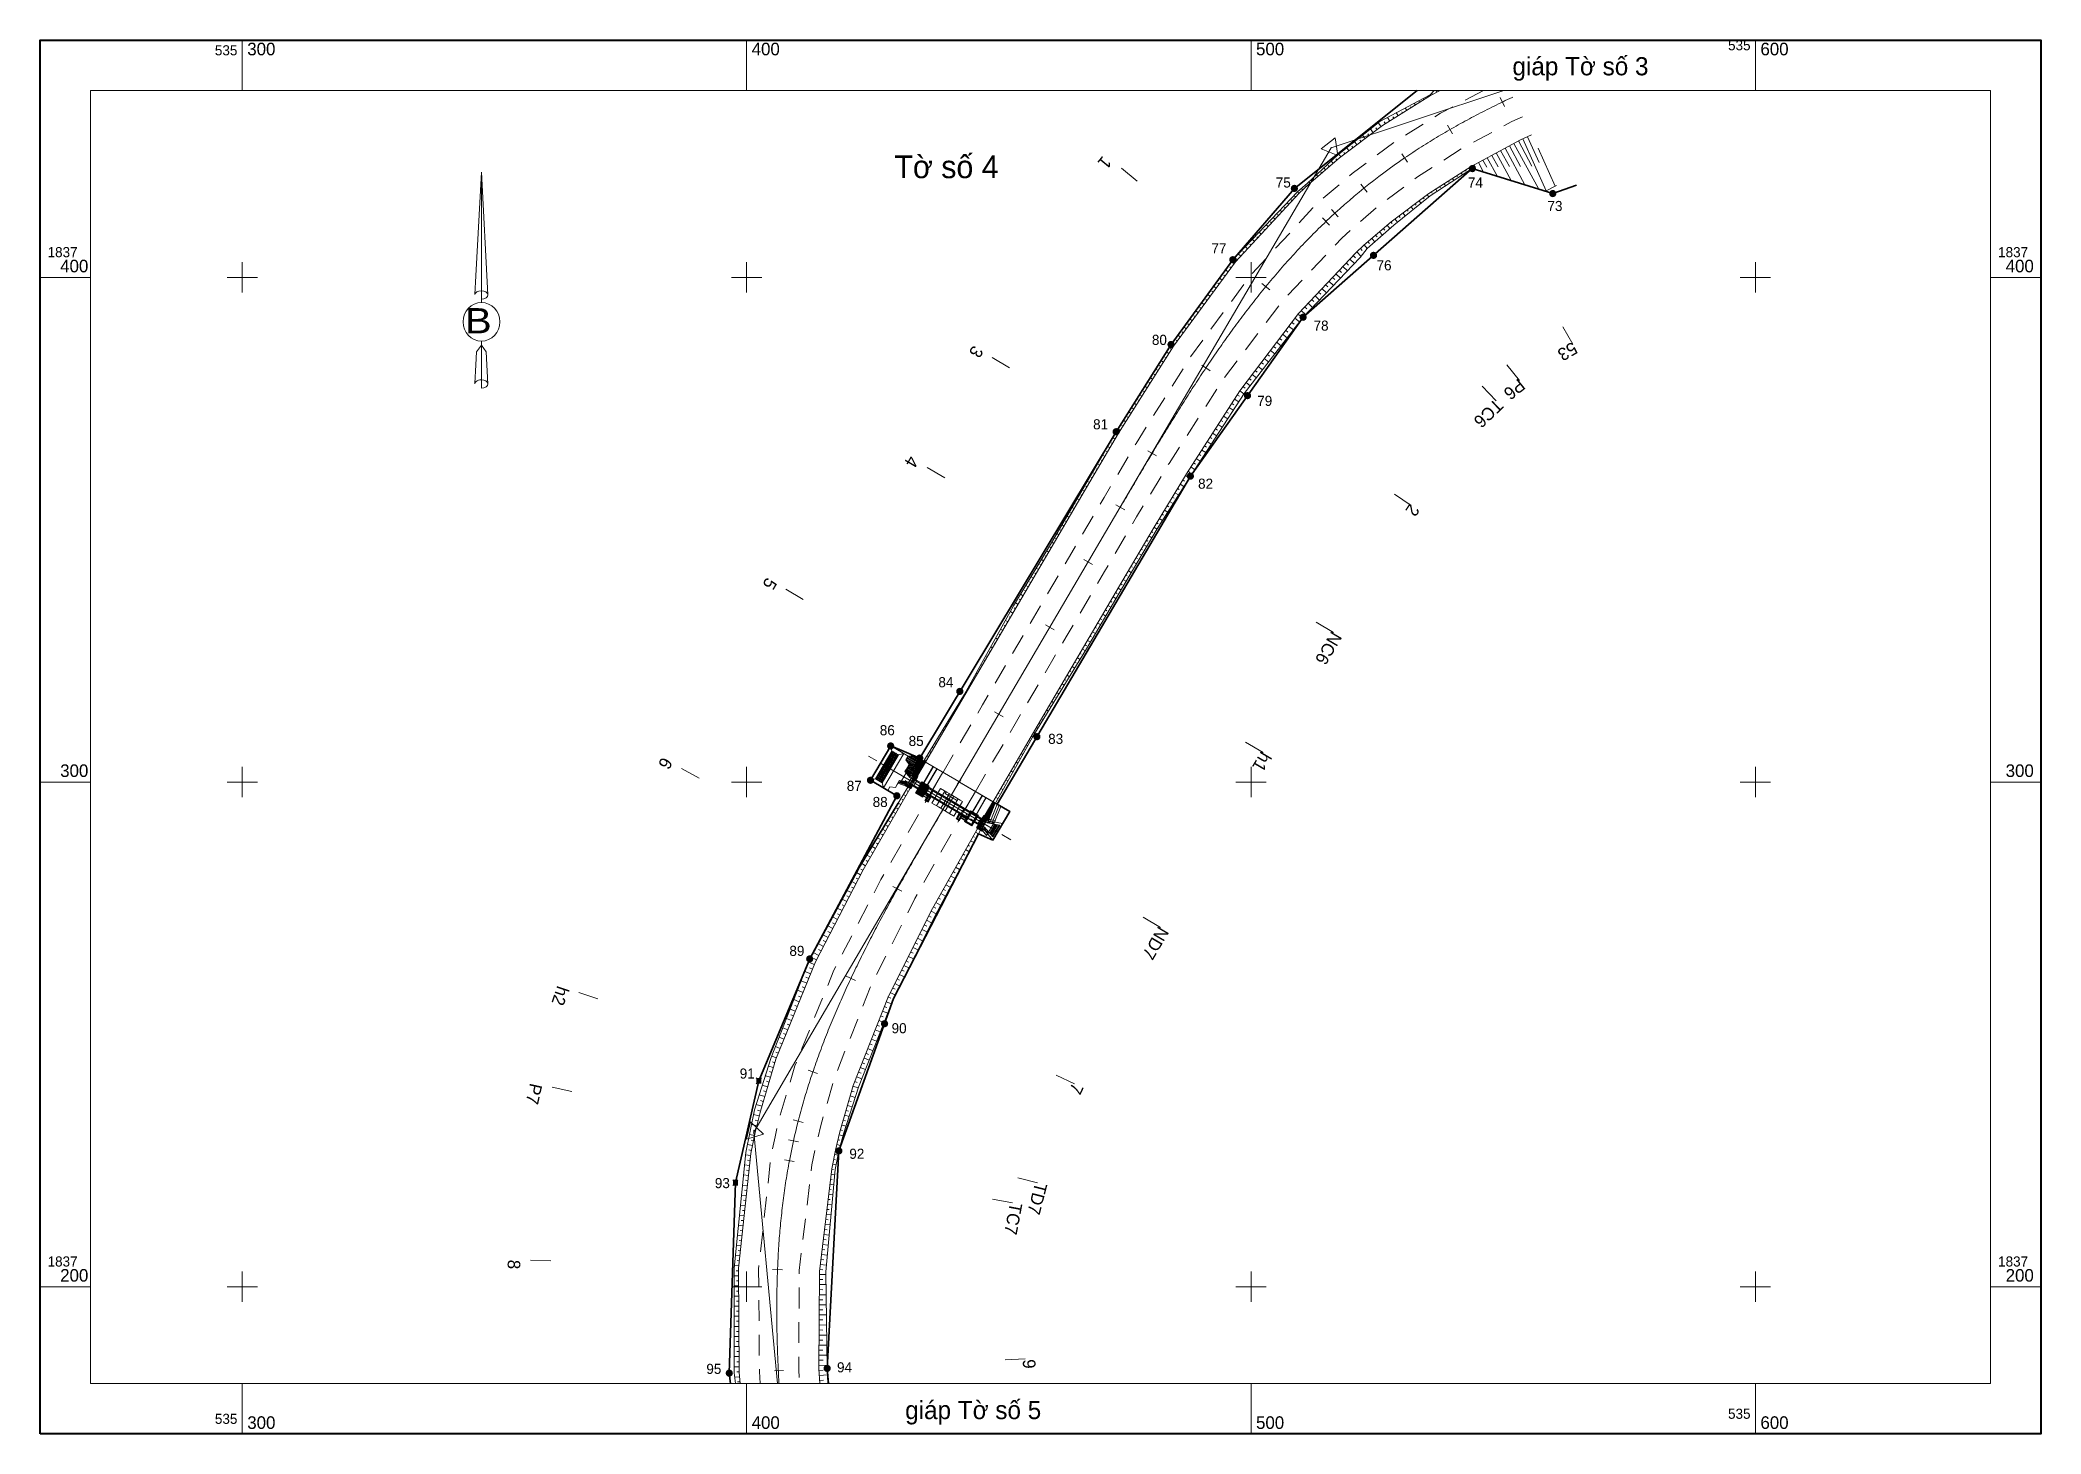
# Model space of a CAD drawing. Header units: metres. Extents: x 535260 to 535657, y 1837171 to 1837447.
import ezdxf
from ezdxf.enums import TextEntityAlignment as Align

# ---------------------------------------------------------------- set-up
doc = ezdxf.new("R2010")
doc.units = ezdxf.units.M
doc.header["$MEASUREMENT"] = 0
doc.linetypes.add('DGN Style 2', pattern=[6.8512, 4.11072, -2.74048])
doc.layers.get('0').update_dxf_attribs({"color": 1})
for name, color, linetype, lineweight in [('Level 19', 1, 'Continuous', 0), ('Level 2', 1, 'Continuous', 0), ('Level 3', 1, 'Continuous', 0), ('Level 31', 1, 'Continuous', 0), ('Level 32', 1, 'Continuous', 0), ('Level 33', 1, 'Continuous', 0), ('Level 37', 1, 'Continuous', 0), ('Level 38', 1, 'Continuous', 0), ('Level 39', 1, 'Continuous', 0), ('Level 4', 1, 'Continuous', 0), ('Level 42', 1, 'Continuous', 0), ('Level 43', 1, 'Continuous', 0), ('Level 44', 1, 'Continuous', 0), ('Level 45', 1, 'Continuous', 0), ('Level 5', 1, 'Continuous', 0), ('Level 51', 1, 'Continuous', 0), ('Level 62', 1, 'Continuous', 0), ('Level 63', 1, 'Continuous', 0), ('Level 8', 1, 'Continuous', 0), ('Level 9', 1, 'Continuous', 0)]:
    doc.layers.add(name, color=color, linetype=linetype, lineweight=lineweight)
doc.styles.add('Style-CHAR_FAST_FONT', font='CHAR_FAST_FONT.shx')
doc.styles.add('Style-ENGINEERING', font='ENGINEERING.shx')
doc.styles.add('Style-STANDARD', font='STANDARD.shx')

msp = doc.modelspace()

# ---------------------------------------------------------------- texts
at = {"layer": 'Level 19', "color": 7, "linetype": 'Continuous', "lineweight": 0, "style": 'Style-ENGINEERING'}
msp.add_text('D', height=0.00276, dxfattribs=at).set_placement((535646.62, 1837180.82), align=Align.MIDDLE_CENTER)
at = {"layer": 'Level 2', "color": 7, "linetype": 'Continuous', "lineweight": 0, "char_height": 2.5, "attachment_point": 1, "line_spacing_factor": 0.783131, "style": 'Style-CHAR_FAST_FONT'}
for s, insert, rotation in [('1\\P', (535472.56, 1837422.63), 230.6487), ('3\\P', (535447.08, 1837385.39), 239.0957), ('53\\P', (535565, 1837385.15), 209.7906), ('P6\\P', (535554.61, 1837378.12), 218.9385), ('TC6\\P', (535550.24, 1837374.33), 223.5405), ('4\\P', (535434.26, 1837363.62), 239.5871), ('2\\P', (535533.59, 1837353.93), 236.1818), ('5\\P', (535406.15, 1837339.44), 239.5871), ('NC6\\P', (535518.15, 1837328.76), 239.5868), ('6\\P', (535385.46, 1837303.9), 240.8643), ('h1\\P', (535504.18, 1837304.96), 239.5871), ('ND7\\P', (535483.84, 1837270.3), 239.5871), ('h2\\P', (535364.85, 1837258.98), 251.2757), ('P7\\P', (535359.5, 1837239.92), 257.4688), ('7\\P', (535466.9, 1837239.52), 244.7604), ('TD7\\P', (535459.64, 1837220.19), 255.5156), ('TC7\\P', (535454.68, 1837216.33), 259.3114), ('8\\P', (535355.16, 1837205.28), 267.7338), ('9\\P', (535457.23, 1837185.68), 272.743)]:
    msp.add_mtext(s, dxfattribs=dict(at, insert=insert, rotation=rotation))
at = {"layer": 'Level 4', "color": 1, "linetype": 'Continuous', "lineweight": 0, "style": 'Style-CHAR_FAST_FONT'}
for s, p in [('75', (535506.4, 1837418.8)), ('74', (535544.5, 1837418.8)), ('73', (535560.26, 1837414.15)), ('77', (535493.64, 1837405.76)), ('76', (535526.38, 1837402.39)), ('78', (535513.89, 1837390.44)), ('80', (535481.84, 1837387.62)), ('79', (535502.72, 1837375.54)), ('81', (535470.18, 1837370.89)), ('82', (535490.99, 1837359.12)), ('84', (535439.51, 1837319.79)), ('86', (535427.89, 1837310.27)), ('85', (535433.61, 1837308.14)), ('83', (535461.27, 1837308.56)), ('87', (535421.34, 1837299.25)), ('88', (535426.48, 1837296.05)), ('89', (535409.97, 1837266.55)), ('90', (535430.23, 1837251.22)), ('91', (535400.12, 1837242.24)), ('92', (535421.85, 1837226.34)), ('93', (535395.19, 1837220.53)), ('95', (535393.5, 1837183.72)), ('94', (535419.41, 1837184.03))]:
    msp.add_text(s, height=2, dxfattribs=at).set_placement(p, align=Align.MIDDLE_CENTER)
at = {"layer": 'Level 63', "color": 7, "linetype": 'Continuous', "lineweight": 0, "style": 'Style-CHAR_FAST_FONT'}
for p in [(535299.04, 1837444), (535599.04, 1837445), (535299.04, 1837172.82), (535599.04, 1837173.82)]:
    msp.add_text('535', height=2, dxfattribs=at).set_placement(p, align=Align.RIGHT)
for s, height, p in [('300', 2.5, (535301, 1837444)), ('400', 2.5, (535401, 1837444)), ('500', 2.5, (535501, 1837444)), ('600', 2.5, (535601, 1837444)), ('1837', 2, (535261.41, 1837404)), ('1837', 2, (535648.12, 1837404)), ('400', 2.5, (535263.91, 1837401)), ('400', 2.5, (535649.62, 1837401)), ('300', 2.5, (535263.91, 1837301)), ('300', 2.5, (535649.62, 1837301)), ('1837', 2, (535261.41, 1837204)), ('1837', 2, (535648.12, 1837204)), ('200', 2.5, (535263.91, 1837201)), ('200', 2.5, (535649.62, 1837201)), ('300', 2.5, (535301, 1837171.82)), ('400', 2.5, (535401, 1837171.82)), ('500', 2.5, (535501, 1837171.82)), ('600', 2.5, (535601, 1837171.82))]:
    msp.add_text(s, height=height, dxfattribs=at).set_placement(p)
for s, height, p in [('gi%%184p T%%234 s%%232 3', 3.6, (535565.32, 1837443.64)), ('T%%234 s%%232 4', 4.5, (535439.63, 1837424.16)), ('gi%%184p T%%234 s%%232 5', 3.6, (535444.92, 1837177.36))]:
    msp.add_text(s, height=height, dxfattribs=at).set_placement(p, align=Align.TOP_CENTER)

# ---------------------------------------------------------------- blocks, each defined once
blk = doc.blocks.new('BLOCK_')
at = {"color": 0, "linetype": 'ByBlock', "lineweight": 0}
blk.add_point((0, 0), dxfattribs=at)
blk = doc.blocks.new('KH_DIN')
at = {"color": 0, "linetype": 'Continuous', "lineweight": 0, "flags": 128}
blk.add_lwpolyline([(1.08, -1.83), (1.09, 1.71), (-1.99, -0.04)], close=True, dxfattribs=at)
blk.add_lwpolyline([(-0.05, 0, 1), (0.05, 0, 1)], format="xyb", close=True, dxfattribs=at)
at = {"color": 0, "linetype": 'Continuous', "lineweight": 0}
blk.add_blockref('BLOCK_', (0, 0), dxfattribs=at)
at = {"color": 0, "linetype": 'Continuous', "lineweight": 0, "style": 'Style-STANDARD', "flags": 1}
blk.add_attdef('xdata0', text='', height=1, rotation=231.058, dxfattribs=at).set_placement((0, 0), align=Align.TOP_LEFT)
blk.add_attdef('xdata0', text='', height=1, rotation=231.058, dxfattribs=at).set_placement((0, 0), align=Align.TOP_LEFT)
blk = doc.blocks.new('DWGLDR_1')
at = {"layer": 'Level 42', "color": 7, "linetype": 'Continuous', "lineweight": 0, "flags": 128}
blk.add_lwpolyline([(-1463, 0), (-1255, 0)], dxfattribs=at)
at = {"layer": 'Level 42', "color": 7, "linetype": 'Continuous', "lineweight": 0, "extrusion": (0, 0, -1)}
blk.add_solid([(1463, 0), (1413, -4), (1412, 4)], dxfattribs=at)
blk = doc.blocks.new('DWGLDR_2')
at = {"layer": 'Level 39', "color": 7, "linetype": 'Continuous', "lineweight": 0, "flags": 128}
blk.add_lwpolyline([(123, -168), (123, -127), (-136, -128)], dxfattribs=at)
at = {"layer": 'Level 39', "color": 7, "linetype": 'Continuous', "lineweight": 0, "extrusion": (0, 0, -1)}
blk.add_solid([(-123, -168), (-128, -150), (-118, -150)], dxfattribs=at)
blk = doc.blocks.new('*U41')
at = {"layer": 'Level 5', "color": 7, "linetype": 'Continuous', "lineweight": 0}
for p, q in [((-0.57, 0.51), (0.57, -0.5)), ((0, 0.01), (0.57, 0.51))]:
    blk.add_line(p, q, dxfattribs=at)
at = {"layer": 'Level 5', "color": 7, "linetype": 'Continuous', "lineweight": 0, "extrusion": (0, 0, -1)}
blk.add_solid([(0.57, 0.51), (-0.57, 0.51), (0.57, -0.5), (-0.57, -0.5)], dxfattribs=at)
blk = doc.blocks.new('*U42')
at = {"layer": 'Level 51', "color": 7, "linetype": 'Continuous', "lineweight": 0}
for p, q in [((0.07, 50.72), (-2.5, 2.07)), ((0.07, 50.72), (3.14, -6.89)), ((0.07, 50.72), (3.14, -6.89)), ((0.07, 50.72), (3.14, -6.89)), ((0.07, -4.96), (0.07, 50.72)), ((-2.5, 2.07), (-3, -6.78)), ((0.07, -4.96), (0.07, -7.19)), ((0.07, -7.19), (0.07, -8.84)), ((0.07, -8.84), (0.07, -10.5)), ((0.07, -8.84), (0.07, -10.5)), ((0.07, -8.84), (0.07, -10.5)), ((3.14, -6.89), (3.14, -6.78)), ((-2.19, -33.64), (-2.5, -39.71)), ((0.07, -30.45), (-2.19, -33.64)), ((0.07, -30.45), (0.07, -28.56)), ((0.07, -30.45), (0.07, -28.56)), ((0.07, -30.45), (0.07, -28.56)), ((0.07, -30.45), (2.33, -33.64)), ((0.07, -30.45), (2.33, -33.64)), ((0.07, -30.45), (2.33, -33.64)), ((0.07, -46.78), (0.07, -30.45)), ((2.33, -33.64), (3.14, -48.71)), ((2.33, -33.64), (3.14, -48.71)), ((2.33, -33.64), (3.14, -48.71)), ((-2.5, -39.71), (-3, -48.51)), ((0.07, -46.78), (0.07, -48.97)), ((0.07, -48.97), (0.07, -50.65)), ((3.14, -48.71), (3.14, -48.51))]:
    blk.add_line(p, q, dxfattribs=at)
at = {"layer": 'Level 51', "color": 7, "linetype": 'Continuous', "lineweight": 0, "extrusion": (0, 0, -1)}
for centre, start_param, end_param in [((0.05, -6.9), 3.208733, 4.712389), ((0.05, -48.69), 3.792116, 4.712389), ((0.05, -48.69), 3.208907, 3.792116)]:
    blk.add_ellipse(centre, major_axis=(3.06, 0), ratio=0.632193, start_param=start_param, end_param=end_param, dxfattribs=at)
at = {"layer": 'Level 51', "color": 7, "linetype": 'Continuous', "lineweight": 0}
for centre, start_param, end_param in [((0.05, -6.9), 0.067141, 1.570796), ((0.05, -6.9), 4.712389, 6.283185), ((0.05, -48.69), 0.067141, 1.570796), ((0.05, -48.69), 4.712389, 6.283185)]:
    blk.add_ellipse(centre, major_axis=(3.06, 0), ratio=0.632193, start_param=start_param, end_param=end_param, dxfattribs=at)
blk.add_ellipse((0.05, -19.52), major_axis=(0, 9.03), ratio=0.956213, dxfattribs=at)
at = {"layer": 'Level 51', "color": 7, "linetype": 'Continuous', "lineweight": 0, "insert": (-1.42, -24.91), "char_height": 11.8046, "attachment_point": 8, "line_spacing_factor": 0.60241, "style": 'Style-CHAR_FAST_FONT'}
blk.add_mtext('\\H1.000000x;\\W1.194961;\\T1.000;B\\P', dxfattribs=at)

# ---------------------------------------------------------------- hatches: boundary and pattern name
at = {"layer": 'Level 4', "linetype": 'Continuous', "lineweight": 0}
h = msp.add_hatch(color=7, dxfattribs=at)
edge = h.paths.add_edge_path()
edge.add_arc((535543.88, 1837421.55), 0.719, 270, 630)
h = msp.add_hatch(color=7, dxfattribs=at)
edge = h.paths.add_edge_path()
edge.add_arc((535508.6, 1837417.63), 0.719, 270, 630)
h = msp.add_hatch(color=7, dxfattribs=at)
edge = h.paths.add_edge_path()
edge.add_arc((535559.83, 1837416.61), 0.719, 270, 630)
h = msp.add_hatch(color=7, dxfattribs=at)
edge = h.paths.add_edge_path()
edge.add_arc((535496.4, 1837403.51), 0.719, 270, 630)
h = msp.add_hatch(color=1, dxfattribs=at)
edge = h.paths.add_edge_path()
edge.add_arc((535524.29, 1837404.36), 0.719, 270, 630)
h = msp.add_hatch(color=7, dxfattribs=at)
edge = h.paths.add_edge_path()
edge.add_arc((535510.32, 1837392.1), 0.719, 270, 630)
h = msp.add_hatch(color=7, dxfattribs=at)
edge = h.paths.add_edge_path()
edge.add_arc((535484.14, 1837386.7), 0.719, 270, 630)
h = msp.add_hatch(color=1, dxfattribs=at)
edge = h.paths.add_edge_path()
edge.add_arc((535499.3, 1837376.57), 0.719, 270, 630)
h = msp.add_hatch(color=7, dxfattribs=at)
edge = h.paths.add_edge_path()
edge.add_arc((535473.26, 1837369.42), 0.719, 270, 630)
h = msp.add_hatch(color=7, dxfattribs=at)
edge = h.paths.add_edge_path()
edge.add_arc((535487.98, 1837360.61), 0.719, 270, 630)
h = msp.add_hatch(color=1, dxfattribs=at)
edge = h.paths.add_edge_path()
edge.add_arc((535442.27, 1837317.96), 0.719, 270, 630)
h = msp.add_hatch(color=7, dxfattribs=at)
edge = h.paths.add_edge_path()
edge.add_arc((535428.56, 1837307.16), 0.719, 270, 630)
h = msp.add_hatch(color=1, dxfattribs=at)
edge = h.paths.add_edge_path()
edge.add_arc((535457.55, 1837308.99), 0.719, 270, 630)
h = msp.add_hatch(color=7, dxfattribs=at)
edge = h.paths.add_edge_path()
edge.add_arc((535434.32, 1837304.75), 0.719, 270, 630)
h = msp.add_hatch(color=7, dxfattribs=at)
edge = h.paths.add_edge_path()
edge.add_arc((535424.55, 1837300.35), 0.719, 270, 630)
h = msp.add_hatch(color=7, dxfattribs=at)
edge = h.paths.add_edge_path()
edge.add_arc((535429.78, 1837297.28), 0.719, 270, 630)
h = msp.add_hatch(color=7, dxfattribs=at)
edge = h.paths.add_edge_path()
edge.add_arc((535412.51, 1837264.95), 0.719, 270, 630)
h = msp.add_hatch(color=1, dxfattribs=at)
edge = h.paths.add_edge_path()
edge.add_arc((535427.35, 1837252.11), 0.719, 270, 630)
h = msp.add_hatch(color=7, dxfattribs=at)
edge = h.paths.add_edge_path()
edge.add_arc((535418.29, 1837226.9), 0.719, 270, 630)
h = msp.add_hatch(color=7, dxfattribs=at)
edge = h.paths.add_edge_path()
edge.add_arc((535415.97, 1837183.82), 0.719, 270, 630)
h = msp.add_hatch(color=7, dxfattribs=at)
edge = h.paths.add_edge_path()
edge.add_arc((535396.56, 1837182.87), 0.719, 270, 630)

# ---------------------------------------------------------------- linework, layer by layer
at = {"layer": 'Level 19', "color": 7, "linetype": 'Continuous', "lineweight": 13}
msp.add_line((535646.62, 1837180.82), (535646.62, 1837231.76), dxfattribs=at)
at = {"layer": 'Level 2', "color": 7, "linetype": 'Continuous', "lineweight": 0}
for p, q in [((535531.74, 1837433.6), (535531.6, 1837433.82)), ((535532.59, 1837434.13), (535532.35, 1837434.51)), ((535533.44, 1837434.66), (535533.34, 1837434.82)), ((535534.29, 1837435.19), (535534.13, 1837435.44)), ((535535.13, 1837435.72), (535535.08, 1837435.81)), ((535536, 1837436.22), (535535.85, 1837436.51)), ((535536.88, 1837436.69), (535536.73, 1837436.97)), ((535550.27, 1837433.84), (535549.4, 1837435.64)), ((535525.82, 1837429.86), (535525.22, 1837430.67)), ((535526.66, 1837430.42), (535526.4, 1837430.83)), ((535527.5, 1837430.95), (535527.03, 1837431.7)), ((535528.35, 1837431.48), (535528.13, 1837431.82)), ((535529.2, 1837432.01), (535528.8, 1837432.64)), ((535530.05, 1837432.54), (535529.87, 1837432.82)), ((535530.89, 1837433.07), (535530.58, 1837433.57)), ((535539.95, 1837428.42), (535538.96, 1837430.15)), ((535520.21, 1837425.69), (535519.98, 1837425.99)), ((535521.01, 1837426.28), (535520.53, 1837426.92)), ((535521.81, 1837426.88), (535521.56, 1837427.21)), ((535522.61, 1837427.48), (535522.1, 1837428.17)), ((535523.42, 1837428.07), (535523.15, 1837428.43)), ((535524.22, 1837428.67), (535523.66, 1837429.42)), ((535525.02, 1837429.27), (535524.73, 1837429.66)), ((535551.25, 1837426.09), (535553.46, 1837421.99)), ((535552.13, 1837426.56), (535557.04, 1837417.48)), ((535553.01, 1837427.04), (535555.7, 1837422.06)), ((535553.91, 1837427.48), (535558.5, 1837417.14)), ((535554.82, 1837427.88), (535557.11, 1837422.74)), ((535515.51, 1837421.96), (535515.33, 1837422.16)), ((535516.27, 1837422.61), (535515.89, 1837423.05)), ((535517.03, 1837423.26), (535516.82, 1837423.5)), ((535517.8, 1837423.9), (535517.41, 1837424.42)), ((535518.6, 1837424.49), (535518.4, 1837424.77)), ((535519.4, 1837425.09), (535518.97, 1837425.67)), ((535531.02, 1837422.83), (535529.9, 1837424.49)), ((535544.21, 1837422.28), (535544.48, 1837421.78)), ((535545.09, 1837422.76), (535546.12, 1837420.86)), ((535545.97, 1837423.23), (535546.73, 1837421.83)), ((535546.85, 1837423.71), (535548.85, 1837420.01)), ((535547.73, 1837424.18), (535548.97, 1837421.89)), ((535548.61, 1837424.66), (535551.58, 1837419.17)), ((535549.49, 1837425.13), (535551.22, 1837421.94)), ((535550.37, 1837425.61), (535554.31, 1837418.32)), ((535556.92, 1837425.61), (535560.28, 1837418.06)), ((535477.41, 1837419.08), (535474.32, 1837421.62)), ((535510.98, 1837418.03), (535510.86, 1837418.16)), ((535511.72, 1837418.7), (535511.49, 1837418.96)), ((535512.48, 1837419.35), (535512.35, 1837419.5)), ((535513.23, 1837420), (535512.96, 1837420.32)), ((535513.99, 1837420.65), (535513.84, 1837420.83)), ((535514.75, 1837421.31), (535514.43, 1837421.69)), ((535523.03, 1837416.89), (535521.78, 1837418.45)), ((535537.46, 1837418), (535537.59, 1837417.79)), ((535538.3, 1837418.54), (535538.56, 1837418.13)), ((535539.14, 1837419.08), (535539.27, 1837418.87)), ((535539.98, 1837419.62), (535540.24, 1837419.21)), ((535540.82, 1837420.16), (535540.95, 1837419.96)), ((535541.66, 1837420.7), (535541.92, 1837420.29)), ((535542.5, 1837421.24), (535542.63, 1837421.04)), ((535543.35, 1837421.78), (535543.61, 1837421.38)), ((535507.48, 1837414.46), (535507.14, 1837414.78)), ((535508.15, 1837415.2), (535507.99, 1837415.35)), ((535508.83, 1837415.93), (535508.52, 1837416.22)), ((535509.51, 1837416.67), (535509.36, 1837416.81)), ((535510.24, 1837417.35), (535509.98, 1837417.63)), ((535531.74, 1837413.97), (535532.14, 1837413.43)), ((535532.54, 1837414.56), (535532.73, 1837414.31)), ((535533.34, 1837415.16), (535533.69, 1837414.69)), ((535534.15, 1837415.76), (535534.31, 1837415.54)), ((535534.95, 1837416.35), (535535.25, 1837415.95)), ((535535.77, 1837416.92), (535535.91, 1837416.71)), ((535536.62, 1837417.46), (535536.88, 1837417.04)), ((535503.4, 1837410.06), (535503, 1837410.43)), ((535504.08, 1837410.79), (535503.88, 1837410.98)), ((535504.76, 1837411.53), (535504.38, 1837411.88)), ((535505.44, 1837412.26), (535505.25, 1837412.43)), ((535506.12, 1837413), (535505.76, 1837413.33)), ((535506.8, 1837413.73), (535506.62, 1837413.89)), ((535515.55, 1837410.33), (535514.17, 1837411.78)), ((535517.3, 1837411.97), (535515.95, 1837413.44)), ((535526.97, 1837410.33), (535527.54, 1837409.66)), ((535527.73, 1837410.98), (535528.01, 1837410.65)), ((535528.53, 1837411.58), (535529.02, 1837410.91)), ((535529.33, 1837412.18), (535529.57, 1837411.86)), ((535530.13, 1837412.77), (535530.58, 1837412.17)), ((535530.94, 1837413.37), (535531.15, 1837413.09)), ((535499.33, 1837405.65), (535498.86, 1837406.09)), ((535500.01, 1837406.39), (535499.78, 1837406.6)), ((535500.68, 1837407.12), (535500.24, 1837407.54)), ((535501.36, 1837407.86), (535501.14, 1837408.06)), ((535502.04, 1837408.59), (535501.62, 1837408.99)), ((535502.72, 1837409.33), (535502.51, 1837409.52)), ((535522.42, 1837406.42), (535523.03, 1837405.71)), ((535523.18, 1837407.07), (535523.48, 1837406.72)), ((535523.94, 1837407.72), (535524.53, 1837407.03)), ((535524.7, 1837408.37), (535524.99, 1837408.03)), ((535525.46, 1837409.02), (535526.04, 1837408.34)), ((535526.21, 1837409.67), (535526.5, 1837409.34)), ((535496.06, 1837401.88), (535495.78, 1837402.08)), ((535496.65, 1837402.68), (535496.1, 1837403.09)), ((535497.29, 1837403.45), (535497.04, 1837403.69)), ((535497.97, 1837404.19), (535497.48, 1837404.64)), ((535498.65, 1837404.92), (535498.41, 1837405.14)), ((535518.19, 1837402.16), (535519.12, 1837401.29)), ((535518.88, 1837402.89), (535519.35, 1837402.45)), ((535519.57, 1837403.61), (535520.5, 1837402.73)), ((535520.26, 1837404.34), (535520.73, 1837403.9)), ((535520.96, 1837405.05), (535521.81, 1837404.14)), ((535521.69, 1837405.73), (535522.06, 1837405.34)), ((535493.09, 1837397.86), (535492.56, 1837398.25)), ((535493.68, 1837398.66), (535493.42, 1837398.86)), ((535494.28, 1837399.47), (535493.74, 1837399.86)), ((535494.87, 1837400.27), (535494.6, 1837400.47)), ((535495.46, 1837401.08), (535494.92, 1837401.48)), ((535503.7, 1837397.52), (535502.16, 1837398.79)), ((535514.76, 1837398.53), (535515.21, 1837398.1)), ((535515.44, 1837399.26), (535516.35, 1837398.4)), ((535516.13, 1837399.98), (535516.59, 1837399.55)), ((535516.82, 1837400.71), (535517.74, 1837399.84)), ((535517.51, 1837401.44), (535517.97, 1837401)), ((535490.71, 1837394.64), (535490.2, 1837395.01)), ((535491.31, 1837395.44), (535491.05, 1837395.63)), ((535491.9, 1837396.25), (535491.38, 1837396.63)), ((535492.49, 1837397.05), (535492.23, 1837397.25)), ((535510.63, 1837394.18), (535511.07, 1837393.76)), ((535511.32, 1837394.9), (535512.2, 1837394.06)), ((535512, 1837395.63), (535512.45, 1837395.21)), ((535512.69, 1837396.35), (535513.59, 1837395.51)), ((535513.38, 1837397.08), (535513.83, 1837396.66)), ((535514.07, 1837397.81), (535514.97, 1837396.95)), ((535487.15, 1837389.81), (535486.67, 1837390.17)), ((535487.74, 1837390.61), (535487.5, 1837390.79)), ((535488.34, 1837391.42), (535487.85, 1837391.78)), ((535488.93, 1837392.22), (535488.68, 1837392.41)), ((535489.53, 1837393.03), (535489.02, 1837393.4)), ((535490.12, 1837393.83), (535489.87, 1837394.02)), ((535507.46, 1837390.32), (535508.4, 1837389.61)), ((535508.06, 1837391.12), (535508.54, 1837390.76)), ((535508.67, 1837391.91), (535509.62, 1837391.19)), ((535509.27, 1837392.71), (535509.75, 1837392.35)), ((535509.94, 1837393.45), (535510.82, 1837392.62)), ((535561.81, 1837390.23), (535563.8, 1837386.76)), ((535484.78, 1837386.59), (535484.31, 1837386.94)), ((535485.37, 1837387.4), (535485.13, 1837387.57)), ((535485.96, 1837388.2), (535485.49, 1837388.55)), ((535486.56, 1837389.01), (535486.32, 1837389.18)), ((535504.45, 1837386.33), (535504.89, 1837385.99)), ((535505.05, 1837387.13), (535505.95, 1837386.45)), ((535505.65, 1837387.92), (535506.11, 1837387.58)), ((535506.25, 1837388.72), (535507.17, 1837388.03)), ((535506.86, 1837389.52), (535507.32, 1837389.17)), ((535452.1, 1837382.09), (535448.67, 1837384.14)), ((535482.1, 1837382.37), (535481.85, 1837382.52)), ((535482.63, 1837383.22), (535482.14, 1837383.52)), ((535483.16, 1837384.06), (535482.92, 1837384.22)), ((535483.7, 1837384.91), (535483.21, 1837385.22)), ((535484.23, 1837385.76), (535483.98, 1837385.91)), ((535491.89, 1837381.51), (535490.23, 1837382.63)), ((535501.43, 1837382.34), (535502.28, 1837381.7)), ((535502.03, 1837383.14), (535502.46, 1837382.81)), ((535502.64, 1837383.94), (535503.5, 1837383.28)), ((535503.24, 1837384.73), (535503.68, 1837384.4)), ((535503.84, 1837385.53), (535504.73, 1837384.86)), ((535550.69, 1837382.67), (535553.2, 1837379.56)), ((535479.44, 1837378.14), (535478.94, 1837378.45)), ((535479.97, 1837378.98), (535479.72, 1837379.14)), ((535480.5, 1837379.83), (535480.01, 1837380.14)), ((535481.03, 1837380.68), (535480.79, 1837380.83)), ((535481.57, 1837381.52), (535481.08, 1837381.83)), ((535498.41, 1837378.35), (535498.82, 1837378.05)), ((535499.02, 1837379.15), (535499.83, 1837378.53)), ((535499.62, 1837379.95), (535500.03, 1837379.64)), ((535500.22, 1837380.75), (535501.06, 1837380.12)), ((535500.83, 1837381.54), (535501.25, 1837381.23)), ((535545.86, 1837378.44), (535548.61, 1837375.54)), ((535477.31, 1837374.75), (535476.81, 1837375.06)), ((535477.84, 1837375.6), (535477.59, 1837375.75)), ((535478.37, 1837376.44), (535477.88, 1837376.75)), ((535478.9, 1837377.29), (535478.66, 1837377.45)), ((535496.18, 1837375.03), (535496.6, 1837374.77)), ((535496.73, 1837375.87), (535497.56, 1837375.34)), ((535497.27, 1837376.71), (535497.69, 1837376.44)), ((535497.81, 1837377.55), (535498.61, 1837376.95)), ((535474.64, 1837370.52), (535474.4, 1837370.67)), ((535475.18, 1837371.37), (535474.68, 1837371.68)), ((535475.71, 1837372.21), (535475.46, 1837372.37)), ((535476.24, 1837373.06), (535475.75, 1837373.37)), ((535476.77, 1837373.91), (535476.53, 1837374.06)), ((535493.47, 1837370.83), (535494.29, 1837370.31)), ((535494.02, 1837371.67), (535494.42, 1837371.41)), ((535494.56, 1837372.51), (535495.38, 1837371.98)), ((535495.1, 1837373.35), (535495.51, 1837373.09)), ((535495.64, 1837374.19), (535496.47, 1837373.66)), ((535472.06, 1837366.24), (535471.58, 1837366.52)), ((535472.57, 1837367.1), (535472.32, 1837367.24)), ((535473.08, 1837367.96), (535472.58, 1837368.25)), ((535473.59, 1837368.82), (535473.34, 1837368.97)), ((535474.11, 1837369.67), (535473.62, 1837369.98)), ((535490.76, 1837366.63), (535491.16, 1837366.37)), ((535491.3, 1837367.47), (535492.11, 1837366.95)), ((535491.85, 1837368.31), (535492.25, 1837368.05)), ((535492.39, 1837369.15), (535493.2, 1837368.63)), ((535492.93, 1837369.99), (535493.34, 1837369.73)), ((535470.03, 1837362.8), (535469.56, 1837363.07)), ((535470.53, 1837363.66), (535470.3, 1837363.79)), ((535471.04, 1837364.52), (535470.57, 1837364.8)), ((535471.55, 1837365.38), (535471.31, 1837365.52)), ((535481.27, 1837364.63), (535479.56, 1837365.66)), ((535488.05, 1837362.43), (535488.83, 1837361.93)), ((535488.59, 1837363.27), (535488.99, 1837363.02)), ((535489.14, 1837364.11), (535489.92, 1837363.6)), ((535489.68, 1837364.95), (535490.07, 1837364.7)), ((535490.22, 1837365.79), (535491.02, 1837365.28)), ((535439.27, 1837360.31), (535435.82, 1837362.33)), ((535467.48, 1837358.49), (535467.26, 1837358.62)), ((535467.99, 1837359.35), (535467.55, 1837359.61)), ((535468.5, 1837360.21), (535468.28, 1837360.35)), ((535469.01, 1837361.07), (535468.56, 1837361.34)), ((535469.52, 1837361.93), (535469.29, 1837362.07)), ((535485.94, 1837359.03), (535486.7, 1837358.57)), ((535486.46, 1837359.89), (535486.84, 1837359.65)), ((535486.98, 1837360.74), (535487.76, 1837360.27)), ((535487.51, 1837361.59), (535487.9, 1837361.34)), ((535465.46, 1837355.04), (535465.25, 1837355.16)), ((535465.96, 1837355.9), (535465.54, 1837356.15)), ((535466.47, 1837356.77), (535466.25, 1837356.89)), ((535466.97, 1837357.63), (535466.54, 1837357.88)), ((535474.96, 1837353.94), (535473.23, 1837354.96)), ((535483.35, 1837354.76), (535483.69, 1837354.55)), ((535483.86, 1837355.61), (535484.57, 1837355.19)), ((535484.38, 1837356.47), (535484.74, 1837356.25)), ((535484.9, 1837357.32), (535485.63, 1837356.88)), ((535485.42, 1837358.18), (535485.79, 1837357.95)), ((535528.45, 1837357.02), (535531.77, 1837354.8)), ((535462.92, 1837350.73), (535462.53, 1837350.96)), ((535463.43, 1837351.59), (535463.23, 1837351.71)), ((535463.94, 1837352.45), (535463.53, 1837352.69)), ((535464.44, 1837353.32), (535464.24, 1837353.44)), ((535464.95, 1837354.18), (535464.54, 1837354.42)), ((535480.75, 1837350.48), (535481.38, 1837350.11)), ((535481.27, 1837351.34), (535481.59, 1837351.15)), ((535481.79, 1837352.19), (535482.44, 1837351.8)), ((535482.31, 1837353.05), (535482.64, 1837352.85)), ((535482.83, 1837353.9), (535483.51, 1837353.49)), ((535460.39, 1837346.42), (535460.2, 1837346.53)), ((535460.9, 1837347.28), (535460.52, 1837347.5)), ((535461.41, 1837348.14), (535461.22, 1837348.25)), ((535461.91, 1837349), (535461.53, 1837349.23)), ((535462.42, 1837349.87), (535462.22, 1837349.98)), ((535478.73, 1837347.03), (535479.33, 1837346.68)), ((535479.23, 1837347.9), (535479.54, 1837347.72)), ((535479.74, 1837348.76), (535480.36, 1837348.4)), ((535480.25, 1837349.62), (535480.56, 1837349.44)), ((535458.37, 1837342.97), (535458.15, 1837343.09)), ((535458.88, 1837343.83), (535458.46, 1837344.08)), ((535459.38, 1837344.69), (535459.18, 1837344.81)), ((535459.89, 1837345.56), (535459.49, 1837345.79)), ((535468.59, 1837343.09), (535466.86, 1837344.11)), ((535476.2, 1837342.72), (535476.48, 1837342.55)), ((535476.7, 1837343.58), (535477.28, 1837343.24)), ((535477.21, 1837344.45), (535477.5, 1837344.27)), ((535477.72, 1837345.31), (535478.31, 1837344.96)), ((535478.22, 1837346.17), (535478.52, 1837346)), ((535455.84, 1837338.66), (535455.36, 1837338.94)), ((535456.34, 1837339.52), (535456.11, 1837339.66)), ((535456.85, 1837340.38), (535456.39, 1837340.65)), ((535457.36, 1837341.24), (535457.13, 1837341.37)), ((535457.86, 1837342.11), (535457.42, 1837342.36)), ((535474.17, 1837339.27), (535474.45, 1837339.11)), ((535474.68, 1837340.13), (535475.23, 1837339.81)), ((535475.19, 1837341), (535475.47, 1837340.83)), ((535475.69, 1837341.86), (535476.26, 1837341.53)), ((535411.2, 1837336.2), (535407.75, 1837338.22)), ((535453.81, 1837335.21), (535453.3, 1837335.51)), ((535454.32, 1837336.07), (535454.07, 1837336.22)), ((535454.83, 1837336.93), (535454.33, 1837337.22)), ((535455.33, 1837337.79), (535455.09, 1837337.94)), ((535471.64, 1837334.96), (535472.21, 1837334.63)), ((535472.15, 1837335.82), (535472.43, 1837335.66)), ((535472.65, 1837336.69), (535473.22, 1837336.36)), ((535473.16, 1837337.55), (535473.44, 1837337.38)), ((535473.67, 1837338.41), (535474.22, 1837338.08)), ((535451.28, 1837330.89), (535451.06, 1837331.02)), ((535451.79, 1837331.76), (535451.33, 1837332.03)), ((535452.29, 1837332.62), (535452.05, 1837332.76)), ((535452.8, 1837333.48), (535452.3, 1837333.77)), ((535453.31, 1837334.34), (535453.05, 1837334.5)), ((535461, 1837330.16), (535459.27, 1837331.17)), ((535469.11, 1837330.65), (535469.4, 1837330.48)), ((535469.62, 1837331.51), (535470.2, 1837331.17)), ((535470.12, 1837332.37), (535470.41, 1837332.2)), ((535470.63, 1837333.24), (535471.2, 1837332.9)), ((535471.14, 1837334.1), (535471.42, 1837333.93)), ((535512.9, 1837331.67), (535516.35, 1837329.64)), ((535448.75, 1837326.58), (535448.4, 1837326.79)), ((535449.26, 1837327.44), (535449.07, 1837327.55)), ((535449.76, 1837328.31), (535449.38, 1837328.53)), ((535450.27, 1837329.17), (535450.07, 1837329.29)), ((535450.78, 1837330.03), (535450.35, 1837330.28)), ((535467.09, 1837327.2), (535467.38, 1837327.02)), ((535467.59, 1837328.06), (535468.18, 1837327.71)), ((535468.1, 1837328.92), (535468.39, 1837328.75)), ((535468.6, 1837329.79), (535469.19, 1837329.44)), ((535446.73, 1837323.13), (535446.45, 1837323.29)), ((535447.23, 1837324), (535447.09, 1837324.08)), ((535447.74, 1837324.86), (535447.43, 1837325.04)), ((535448.24, 1837325.72), (535448.08, 1837325.82)), ((535464.55, 1837322.89), (535465.07, 1837322.59)), ((535465.06, 1837323.75), (535465.33, 1837323.59)), ((535465.57, 1837324.61), (535466.12, 1837324.29)), ((535466.07, 1837325.47), (535466.36, 1837325.31)), ((535466.58, 1837326.34), (535467.17, 1837325.99)), ((535444.19, 1837318.82), (535444.11, 1837318.87)), ((535444.7, 1837319.68), (535444.5, 1837319.8)), ((535445.21, 1837320.55), (535445.1, 1837320.61)), ((535445.71, 1837321.41), (535445.48, 1837321.55)), ((535446.22, 1837322.27), (535446.09, 1837322.34)), ((535462.53, 1837319.44), (535462.97, 1837319.18)), ((535463.04, 1837320.3), (535463.27, 1837320.16)), ((535463.54, 1837321.16), (535464.02, 1837320.88)), ((535464.05, 1837322.02), (535464.3, 1837321.88)), ((535442.17, 1837315.37), (535442.08, 1837315.42)), ((535442.68, 1837316.23), (535442.51, 1837316.33)), ((535443.18, 1837317.1), (535443.11, 1837317.14)), ((535443.69, 1837317.96), (535443.53, 1837318.05)), ((535460, 1837315.13), (535460.17, 1837315.02)), ((535460.5, 1837315.99), (535460.87, 1837315.77)), ((535461.01, 1837316.85), (535461.2, 1837316.74)), ((535461.52, 1837317.71), (535461.92, 1837317.48)), ((535462.02, 1837318.57), (535462.23, 1837318.45)), ((535439.64, 1837311.06), (535439.4, 1837311.2)), ((535440.14, 1837311.92), (535440.03, 1837311.99)), ((535440.65, 1837312.78), (535440.44, 1837312.91)), ((535441.16, 1837313.65), (535441.06, 1837313.71)), ((535441.66, 1837314.51), (535441.47, 1837314.62)), ((535450.87, 1837312.91), (535449.15, 1837313.92)), ((535457.47, 1837310.81), (535457.73, 1837310.66)), ((535457.97, 1837311.68), (535458.11, 1837311.59)), ((535458.48, 1837312.54), (535458.77, 1837312.36)), ((535458.99, 1837313.4), (535459.14, 1837313.31)), ((535459.49, 1837314.26), (535459.82, 1837314.07)), ((535437.11, 1837306.75), (535436.95, 1837306.84)), ((535437.61, 1837307.61), (535437.32, 1837307.78)), ((535438.12, 1837308.47), (535437.98, 1837308.55)), ((535438.63, 1837309.33), (535438.36, 1837309.49)), ((535439.13, 1837310.2), (535439, 1837310.27)), ((535455.44, 1837307.36), (535455.71, 1837307.21)), ((535455.95, 1837308.23), (535456.08, 1837308.15)), ((535456.45, 1837309.09), (535456.69, 1837308.95)), ((535456.96, 1837309.95), (535457.08, 1837309.88)), ((535498.94, 1837307.88), (535502.39, 1837305.86)), ((535435.08, 1837303.3), (535434.9, 1837303.4)), ((535435.59, 1837304.16), (535435.24, 1837304.36)), ((535436.09, 1837305.02), (535435.93, 1837305.12)), ((535436.6, 1837305.88), (535436.28, 1837306.07)), ((535452.91, 1837303.05), (535453.08, 1837302.95)), ((535453.42, 1837303.91), (535453.75, 1837303.72)), ((535453.92, 1837304.78), (535454.08, 1837304.68)), ((535454.43, 1837305.64), (535454.73, 1837305.46)), ((535454.94, 1837306.5), (535455.08, 1837306.42)), ((535390.58, 1837300.76), (535387.09, 1837302.7)), ((535432.56, 1837298.98), (535432.13, 1837299.23)), ((535433.06, 1837299.85), (535432.85, 1837299.97)), ((535433.56, 1837300.71), (535433.16, 1837300.94)), ((535434.07, 1837301.57), (535433.88, 1837301.69)), ((535434.58, 1837302.44), (535434.2, 1837302.65)), ((535450.89, 1837299.6), (535451.09, 1837299.48)), ((535451.39, 1837300.46), (535451.79, 1837300.23)), ((535451.9, 1837301.33), (535452.09, 1837301.22)), ((535452.4, 1837302.19), (535452.77, 1837301.98)), ((535430.56, 1837295.52), (535430.06, 1837295.81)), ((535431.06, 1837296.38), (535430.82, 1837296.52)), ((535431.56, 1837297.25), (535431.09, 1837297.52)), ((535432.06, 1837298.12), (535431.83, 1837298.25)), ((535440.64, 1837295.49), (535438.92, 1837296.5)), ((535448.35, 1837295.29), (535448.84, 1837295)), ((535448.86, 1837296.15), (535449.1, 1837296.01)), ((535449.37, 1837297.01), (535449.82, 1837296.75)), ((535449.87, 1837297.88), (535450.09, 1837297.75)), ((535450.38, 1837298.74), (535450.81, 1837298.49)), ((535428.06, 1837291.19), (535427.76, 1837291.36)), ((535428.56, 1837292.05), (535427.98, 1837292.38)), ((535429.06, 1837292.92), (535428.78, 1837293.08)), ((535429.56, 1837293.78), (535429.02, 1837294.1)), ((535430.06, 1837294.65), (535429.8, 1837294.8)), ((535445.84, 1837290.97), (535446.13, 1837290.8)), ((535446.33, 1837291.84), (535446.89, 1837291.52)), ((535446.84, 1837292.7), (535447.1, 1837292.55)), ((535447.34, 1837293.57), (535447.86, 1837293.26)), ((535447.85, 1837294.43), (535448.1, 1837294.28)), ((535425.56, 1837286.86), (535424.88, 1837287.25)), ((535426.06, 1837287.72), (535425.73, 1837287.91)), ((535426.56, 1837288.59), (535425.91, 1837288.96)), ((535427.06, 1837289.45), (535426.75, 1837289.64)), ((535427.56, 1837290.32), (535426.95, 1837290.67)), ((535443.89, 1837287.48), (535444.22, 1837287.29)), ((535444.38, 1837288.35), (535445.02, 1837287.99)), ((535444.87, 1837289.22), (535445.18, 1837289.05)), ((535445.35, 1837290.09), (535445.96, 1837289.76)), ((535423.56, 1837283.39), (535422.81, 1837283.83)), ((535424.06, 1837284.26), (535423.69, 1837284.47)), ((535424.56, 1837285.12), (535423.84, 1837285.54)), ((535425.06, 1837285.99), (535424.71, 1837286.19)), ((535441.44, 1837283.12), (535442.21, 1837282.68)), ((535441.93, 1837283.99), (535442.3, 1837283.78)), ((535442.42, 1837284.86), (535443.15, 1837284.45)), ((535442.91, 1837285.74), (535443.26, 1837285.54)), ((535443.4, 1837286.61), (535444.08, 1837286.22)), ((535421.23, 1837278.97), (535420.8, 1837279.19)), ((535421.69, 1837279.86), (535420.84, 1837280.29)), ((535422.15, 1837280.75), (535421.73, 1837280.96)), ((535422.61, 1837281.63), (535421.8, 1837282.05)), ((535423.07, 1837282.52), (535422.67, 1837282.73)), ((535430.76, 1837278.36), (535429.01, 1837279.33)), ((535439.48, 1837279.63), (535440.34, 1837279.15)), ((535439.97, 1837280.5), (535440.39, 1837280.27)), ((535440.46, 1837281.38), (535441.27, 1837280.92)), ((535440.95, 1837282.25), (535441.34, 1837282.02)), ((535419.39, 1837275.42), (535418.92, 1837275.66)), ((535419.85, 1837276.31), (535418.94, 1837276.78)), ((535420.31, 1837277.19), (535419.86, 1837277.43)), ((535420.77, 1837278.08), (535419.89, 1837278.54)), ((535437.03, 1837275.27), (535437.51, 1837275)), ((535437.52, 1837276.14), (535438.47, 1837275.61)), ((535438.01, 1837277.02), (535438.47, 1837276.76)), ((535438.5, 1837277.89), (535439.4, 1837277.38)), ((535438.99, 1837278.76), (535439.43, 1837278.51)), ((535417.09, 1837270.98), (535416.07, 1837271.51)), ((535418.01, 1837272.76), (535417.03, 1837273.26)), ((535417.55, 1837271.87), (535417.05, 1837272.13)), ((535418.93, 1837274.53), (535417.98, 1837275.02)), ((535418.47, 1837273.64), (535417.99, 1837273.89)), ((535435.21, 1837271.71), (535435.72, 1837271.46)), ((535435.66, 1837272.6), (535436.67, 1837272.1)), ((535436.11, 1837273.49), (535436.62, 1837273.24)), ((535436.56, 1837274.39), (535437.57, 1837273.88)), ((535478.59, 1837273.22), (535482.04, 1837271.19)), ((535415.25, 1837267.43), (535414.16, 1837267.99)), ((535416.17, 1837269.2), (535415.12, 1837269.75)), ((535415.71, 1837268.32), (535415.17, 1837268.59)), ((535416.63, 1837270.09), (535416.11, 1837270.36)), ((535432.97, 1837267.24), (535433.98, 1837266.73)), ((535433.42, 1837268.14), (535433.92, 1837267.88)), ((535433.87, 1837269.03), (535434.87, 1837268.52)), ((535434.32, 1837269.92), (535434.82, 1837269.67)), ((535434.77, 1837270.81), (535435.77, 1837270.31)), ((535413.45, 1837263.85), (535412.27, 1837264.34)), ((535414.33, 1837265.65), (535413.21, 1837266.23)), ((535413.87, 1837264.76), (535413.3, 1837265.06)), ((535414.79, 1837266.54), (535414.24, 1837266.83)), ((535431.17, 1837263.67), (535432.18, 1837263.16)), ((535431.62, 1837264.56), (535432.12, 1837264.31)), ((535432.07, 1837265.46), (535433.08, 1837264.95)), ((535432.52, 1837266.35), (535433.02, 1837266.09)), ((535411.94, 1837260.15), (535410.82, 1837260.61)), ((535411.57, 1837259.22), (535411.01, 1837259.45)), ((535412.7, 1837262), (535411.54, 1837262.47)), ((535412.32, 1837261.08), (535411.75, 1837261.31)), ((535413.08, 1837262.93), (535412.49, 1837263.17)), ((535421.59, 1837260.67), (535419.62, 1837261.59)), ((535429.37, 1837260.1), (535430.39, 1837259.58)), ((535429.82, 1837260.99), (535430.33, 1837260.73)), ((535430.27, 1837261.88), (535431.28, 1837261.37)), ((535430.72, 1837262.78), (535431.22, 1837262.52)), ((535370.52, 1837257.03), (535366.73, 1837258.31)), ((535410.43, 1837256.45), (535409.36, 1837256.88)), ((535410.06, 1837255.52), (535409.53, 1837255.74)), ((535411.19, 1837258.3), (535410.09, 1837258.75)), ((535410.81, 1837257.37), (535410.27, 1837257.59)), ((535427.3, 1837255.55), (535427.83, 1837255.34)), ((535427.67, 1837256.48), (535428.73, 1837256.06)), ((535428.03, 1837257.41), (535428.57, 1837257.2)), ((535428.47, 1837258.31), (535429.49, 1837257.8)), ((535428.92, 1837259.2), (535429.43, 1837258.95)), ((535408.17, 1837250.89), (535407.17, 1837251.3)), ((535408.92, 1837252.74), (535407.9, 1837253.16)), ((535408.55, 1837251.82), (535408.04, 1837252.02)), ((535409.68, 1837254.59), (535408.63, 1837255.02)), ((535409.3, 1837253.67), (535408.78, 1837253.88)), ((535425.83, 1837251.83), (535426.36, 1837251.62)), ((535426.2, 1837252.76), (535427.25, 1837252.35)), ((535426.57, 1837253.69), (535427.09, 1837253.48)), ((535426.93, 1837254.62), (535427.99, 1837254.2)), ((535406.66, 1837247.19), (535405.72, 1837247.57)), ((535407.41, 1837249.04), (535406.45, 1837249.43)), ((535407.04, 1837248.11), (535406.56, 1837248.31)), ((535407.79, 1837249.96), (535407.3, 1837250.16)), ((535424.37, 1837248.11), (535424.89, 1837247.9)), ((535424.73, 1837249.04), (535425.78, 1837248.63)), ((535425.1, 1837249.97), (535425.62, 1837249.76)), ((535425.47, 1837250.9), (535426.51, 1837250.49)), ((535405.31, 1837243.43), (535404.33, 1837243.72)), ((535405.9, 1837245.33), (535404.99, 1837245.71)), ((535405.59, 1837244.38), (535405.11, 1837244.53)), ((535406.28, 1837246.26), (535405.82, 1837246.45)), ((535422.53, 1837243.46), (535423.56, 1837243.05)), ((535422.9, 1837244.39), (535423.42, 1837244.18)), ((535423.27, 1837245.32), (535424.3, 1837244.91)), ((535423.63, 1837246.25), (535424.15, 1837246.04)), ((535424, 1837247.18), (535425.04, 1837246.77)), ((535365.36, 1837238.67), (535361.46, 1837239.53)), ((535404.16, 1837239.59), (535403.11, 1837239.91)), ((535404.74, 1837241.51), (535403.72, 1837241.81)), ((535404.45, 1837240.55), (535403.93, 1837240.71)), ((535405.02, 1837242.47), (535404.52, 1837242.62)), ((535414.08, 1837242.26), (535412.19, 1837242.9)), ((535421.08, 1837239.73), (535422.13, 1837239.43)), ((535421.43, 1837240.66), (535421.95, 1837240.46)), ((535421.8, 1837241.59), (535422.82, 1837241.19)), ((535422.17, 1837242.52), (535422.68, 1837242.32)), ((535461.39, 1837241.9), (535465.01, 1837240.2)), ((535403.02, 1837235.76), (535401.89, 1837236.1)), ((535403.59, 1837237.68), (535402.5, 1837238)), ((535403.31, 1837236.72), (535402.75, 1837236.88)), ((535403.88, 1837238.63), (535403.34, 1837238.79)), ((535419.99, 1837235.88), (535420.93, 1837235.61)), ((535420.26, 1837236.84), (535420.74, 1837236.71)), ((535420.53, 1837237.81), (535421.53, 1837237.52)), ((535420.81, 1837238.77), (535421.32, 1837238.62)), ((535402.03, 1837231.88), (535400.96, 1837232.14)), ((535402.5, 1837233.83), (535401.36, 1837234.1)), ((535402.27, 1837232.86), (535401.72, 1837232.99)), ((535402.74, 1837234.8), (535402.16, 1837234.97)), ((535411.19, 1837232.56), (535409.26, 1837233.06)), ((535418.89, 1837232.04), (535419.72, 1837231.8)), ((535419.16, 1837233), (535419.59, 1837232.87)), ((535419.44, 1837233.96), (535420.32, 1837233.71)), ((535419.71, 1837234.92), (535420.17, 1837234.79)), ((535401.19, 1837227.98), (535400.16, 1837228.19)), ((535401.59, 1837229.93), (535400.56, 1837230.15)), ((535401.39, 1837228.96), (535400.87, 1837229.06)), ((535401.8, 1837230.91), (535401.28, 1837231.04)), ((535410.27, 1837228.68), (535408.31, 1837229.12)), ((535417.9, 1837228.16), (535418.6, 1837227.99)), ((535418.13, 1837229.13), (535418.5, 1837229.04)), ((535418.37, 1837230.11), (535419.14, 1837229.92)), ((535418.62, 1837231.07), (535419.02, 1837230.96)), ((535400.6, 1837224.02), (535399.58, 1837224.13)), ((535400.82, 1837226.01), (535399.78, 1837226.12)), ((535400.71, 1837225.02), (535400.2, 1837225.07)), ((535400.99, 1837227), (535400.47, 1837227.1)), ((535409.46, 1837224.78), (535407.5, 1837225.15)), ((535417.06, 1837224.25), (535417.71, 1837224.12)), ((535417.26, 1837225.23), (535417.59, 1837225.16)), ((535417.46, 1837226.21), (535418.12, 1837226.07)), ((535417.67, 1837227.19), (535418, 1837227.11)), ((535400.17, 1837220.05), (535399.18, 1837220.15)), ((535400.39, 1837222.03), (535399.38, 1837222.14)), ((535400.28, 1837221.04), (535399.78, 1837221.09)), ((535400.5, 1837223.03), (535399.99, 1837223.08)), ((535416.51, 1837220.29), (535417.26, 1837220.2)), ((535416.63, 1837221.28), (535416.99, 1837221.24)), ((535416.75, 1837222.28), (535417.44, 1837222.19)), ((535416.87, 1837223.27), (535417.2, 1837223.23)), ((535453.79, 1837221.56), (535457.67, 1837220.56)), ((535399.74, 1837216.07), (535398.78, 1837216.17)), ((535399.95, 1837218.06), (535398.98, 1837218.16)), ((535399.85, 1837217.06), (535399.36, 1837217.12)), ((535400.06, 1837219.05), (535399.57, 1837219.11)), ((535416.03, 1837216.32), (535416.91, 1837216.21)), ((535416.15, 1837217.31), (535416.57, 1837217.26)), ((535416.27, 1837218.31), (535417.08, 1837218.21)), ((535416.39, 1837219.3), (535416.78, 1837219.25)), ((535448.77, 1837217.36), (535452.7, 1837216.62)), ((535399.3, 1837212.09), (535398.38, 1837212.19)), ((535399.52, 1837214.08), (535398.58, 1837214.18)), ((535399.41, 1837213.09), (535398.95, 1837213.14)), ((535399.63, 1837215.08), (535399.16, 1837215.13)), ((535415.55, 1837212.35), (535416.55, 1837212.23)), ((535415.67, 1837213.34), (535416.15, 1837213.28)), ((535415.79, 1837214.33), (535416.73, 1837214.22)), ((535415.91, 1837215.33), (535416.36, 1837215.27)), ((535398.87, 1837208.12), (535397.98, 1837208.21)), ((535399.09, 1837210.11), (535398.18, 1837210.2)), ((535398.98, 1837209.11), (535398.53, 1837209.16)), ((535399.19, 1837211.1), (535398.74, 1837211.15)), ((535415.07, 1837208.38), (535416.19, 1837208.24)), ((535415.19, 1837209.37), (535415.74, 1837209.3)), ((535415.31, 1837210.36), (535416.37, 1837210.23)), ((535415.43, 1837211.36), (535415.94, 1837211.29)), ((535361.16, 1837205.13), (535357.16, 1837205.29)), ((535398.43, 1837204.14), (535397.58, 1837204.23)), ((535398.65, 1837206.13), (535397.78, 1837206.22)), ((535398.54, 1837205.14), (535398.11, 1837205.18)), ((535398.76, 1837207.12), (535398.32, 1837207.17)), ((535414.59, 1837204.41), (535415.84, 1837204.26)), ((535414.71, 1837205.4), (535415.32, 1837205.33)), ((535414.83, 1837206.39), (535416.02, 1837206.25)), ((535414.95, 1837207.38), (535415.53, 1837207.31)), ((535398.39, 1837202.14), (535397.53, 1837202.14)), ((535398.41, 1837200.14), (535397.54, 1837200.14)), ((535398.39, 1837203.14), (535397.96, 1837203.14)), ((535398.4, 1837201.14), (535397.97, 1837201.14)), ((535407.12, 1837203.31), (535405.13, 1837203.39)), ((535414.41, 1837201.42), (535415.08, 1837201.41)), ((535414.41, 1837200.42), (535415.76, 1837200.41)), ((535414.42, 1837202.42), (535415.73, 1837202.41)), ((535414.47, 1837203.41), (535415.11, 1837203.34)), ((535398.42, 1837198.14), (535397.54, 1837198.14)), ((535398.44, 1837196.14), (535397.54, 1837196.14)), ((535398.42, 1837199.14), (535397.98, 1837199.14)), ((535398.43, 1837197.14), (535397.99, 1837197.14)), ((535414.4, 1837198.42), (535415.78, 1837198.41)), ((535414.4, 1837197.42), (535415.1, 1837197.41)), ((535414.4, 1837196.42), (535415.81, 1837196.41)), ((535414.41, 1837199.42), (535415.09, 1837199.41)), ((535398.46, 1837194.14), (535397.54, 1837194.14)), ((535398.47, 1837192.14), (535397.55, 1837192.14)), ((535398.45, 1837195.14), (535398, 1837195.14)), ((535398.46, 1837193.14), (535398, 1837193.14)), ((535414.38, 1837193.42), (535415.11, 1837193.41)), ((535414.38, 1837192.42), (535415.86, 1837192.41)), ((535414.39, 1837195.42), (535415.11, 1837195.41)), ((535414.39, 1837194.42), (535415.83, 1837194.41)), ((535398.49, 1837190.14), (535397.55, 1837190.14)), ((535398.5, 1837188.14), (535397.55, 1837188.14)), ((535398.48, 1837191.14), (535398.01, 1837191.14)), ((535398.5, 1837189.14), (535398.02, 1837189.14)), ((535414.37, 1837190.42), (535415.88, 1837190.41)), ((535414.37, 1837189.42), (535415.13, 1837189.41)), ((535414.37, 1837188.42), (535415.91, 1837188.41)), ((535414.38, 1837191.42), (535415.12, 1837191.41)), ((535398.52, 1837186.14), (535397.55, 1837186.14)), ((535398.54, 1837184.14), (535397.56, 1837184.14)), ((535398.51, 1837187.14), (535398.03, 1837187.14)), ((535398.53, 1837185.14), (535398.04, 1837185.14)), ((535414.35, 1837184.42), (535415.96, 1837184.41)), ((535414.36, 1837187.42), (535415.14, 1837187.41)), ((535414.36, 1837186.42), (535415.93, 1837186.41)), ((535414.36, 1837185.42), (535415.15, 1837185.41)), ((535451.23, 1837185.51), (535455.23, 1837185.7)), ((535398.6, 1837182.15), (535397.64, 1837182.08)), ((535398.54, 1837183.14), (535398.05, 1837183.14)), ((535398.67, 1837181.15), (535398.21, 1837181.12)), ((535407.28, 1837183.41), (535405.5, 1837183.32)), ((535414.37, 1837183.42), (535415.17, 1837183.46)), ((535414.42, 1837182.42), (535416.02, 1837182.51)), ((535414.48, 1837181.42), (535415.27, 1837181.46))]:
    msp.add_line(p, q, dxfattribs=at)
at = {"layer": 'Level 2', "color": 7, "linetype": 'Continuous', "lineweight": 0, "flags": 128}
for points in [[(535536.33, 1837437), (535535.51, 1837436.17), (535525.53, 1837430.91), (535517.13, 1837424.2), (535511.18, 1837418.67), (535509.23, 1837416.98), (535496.4, 1837403.51), (535484.14, 1837386.7), (535473.26, 1837369.42), (535466.97, 1837358.63), (535460.67, 1837347.74), (535452.93, 1837334.89), (535443.18, 1837317.42), (535432.69, 1837300.16), (535422.34, 1837283.05), (535412.51, 1837264.95), (535404.87, 1837245.39), (535401.55, 1837235.05), (535400.7, 1837230.81), (535399.83, 1837226.6), (535397.53, 1837203.69), (535397.56, 1837182.94), (535397.77, 1837180.82)], [(535537.48, 1837437), (535535.6, 1837436.01), (535526.1, 1837430.07), (535517.54, 1837423.7), (535511.4, 1837418.43), (535509.52, 1837416.67), (535496.94, 1837403.07), (535484.62, 1837386.38), (535473.76, 1837369.12), (535467.41, 1837358.37), (535461.04, 1837347.52), (535453.45, 1837334.59), (535443.32, 1837317.34), (535433.1, 1837299.92), (535423.12, 1837282.62), (535413.68, 1837264.4), (535405.8, 1837245.07), (535402.72, 1837234.75), (535401.72, 1837230.58), (535400.86, 1837226.4), (535398.38, 1837203.66), (535398.54, 1837182.99), (535398.69, 1837180.82)], [(535414.51, 1837180.82), (535414.35, 1837183.74), (535414.42, 1837203.02), (535416.88, 1837223.38), (535417.64, 1837227.05), (535418.5, 1837230.67), (535421.12, 1837239.88), (535428.11, 1837257.59), (535436.85, 1837274.96), (535446.47, 1837292.07), (535456.69, 1837309.49), (535466.82, 1837326.74), (535474.41, 1837339.68), (535480.78, 1837350.53), (535487.19, 1837361.09), (535497.81, 1837377.55), (535509.39, 1837392.86), (535520.75, 1837404.86), (535522.4, 1837406.39), (535527.78, 1837411.02), (535535.27, 1837416.59), (535543.64, 1837421.97), (535553.44, 1837427.27), (535555.62, 1837428.24)], [(535560.6, 1837418.23), (535558.36, 1837417.07), (535543.88, 1837421.55), (535535.55, 1837416.19), (535528.32, 1837410.35), (535523.03, 1837405.71), (535521.64, 1837403.92), (535510.32, 1837392.1), (535498.64, 1837376.99), (535487.98, 1837360.61), (535481.41, 1837350.16), (535474.96, 1837339.35), (535467.41, 1837326.39), (535456.92, 1837309.36), (535447.01, 1837291.75), (535437.83, 1837274.42), (535429.14, 1837257.11), (535422.16, 1837239.52), (535419.3, 1837230.47), (535418.29, 1837226.9), (535417.54, 1837223.25), (535415.72, 1837202.97), (535415.97, 1837183.82), (535416.09, 1837180.82)]]:
    msp.add_lwpolyline(points, dxfattribs=at)
at = {"layer": 'Level 3', "color": 7, "linetype": 'Continuous', "lineweight": 0}
for p, q in [((535550.11, 1837437), (535515.91, 1837425.69)), ((535474.09, 1837354.44), (535515.91, 1837425.69)), ((535474.09, 1837354.44), (535439.78, 1837295.99)), ((535439.78, 1837295.99), (535401.42, 1837230.64)), ((535406.09, 1837180.82), (535401.42, 1837230.64))]:
    msp.add_line(p, q, dxfattribs=at)
at = {"layer": 'Level 3', "color": 7, "linetype": 'Continuous', "lineweight": 0, "flags": 128}
for points in [[(535551.89, 1837435.72), (535551.78, 1837435.66), (535551.33, 1837435.45), (535550.88, 1837435.24), (535550.42, 1837435.02), (535549.97, 1837434.81), (535549.52, 1837434.59), (535549.07, 1837434.37), (535548.62, 1837434.15), (535548.18, 1837433.93), (535547.73, 1837433.71)], [(535408.48, 1837224.96), (535408.39, 1837224.47), (535408.3, 1837223.98), (535408.21, 1837223.48), (535408.12, 1837222.99), (535408.04, 1837222.5), (535407.96, 1837222.01), (535407.88, 1837221.51), (535407.8, 1837221.02), (535407.72, 1837220.52), (535407.65, 1837220.03), (535407.58, 1837219.54), (535407.5, 1837219.04), (535407.44, 1837218.55), (535407.37, 1837218.05), (535407.3, 1837217.55), (535407.24, 1837217.06), (535407.18, 1837216.56), (535407.12, 1837216.07), (535407.06, 1837215.57), (535407, 1837215.07), (535406.95, 1837214.58), (535406.89, 1837214.08), (535406.84, 1837213.58), (535406.79, 1837213.08), (535406.74, 1837212.59), (535406.69, 1837212.09), (535406.65, 1837211.59), (535406.61, 1837211.09), (535406.56, 1837210.59), (535406.52, 1837210.1), (535406.48, 1837209.6), (535406.45, 1837209.1), (535406.41, 1837208.6), (535406.38, 1837208.1), (535406.34, 1837207.6), (535406.31, 1837207.1), (535406.28, 1837206.6), (535406.26, 1837206.1), (535406.23, 1837205.61), (535406.2, 1837205.11), (535406.18, 1837204.61), (535406.16, 1837204.11), (535406.14, 1837203.61), (535406.12, 1837203.11), (535406.1, 1837202.61), (535406.08, 1837202.11), (535406.06, 1837201.61), (535406.05, 1837201.11), (535406.04, 1837200.61), (535406.03, 1837200.11), (535406.01, 1837199.61), (535406.01, 1837199.11), (535406, 1837198.61), (535405.99, 1837198.11), (535405.99, 1837197.61), (535405.98, 1837197.11), (535405.98, 1837196.61), (535405.98, 1837196.11), (535405.98, 1837195.61), (535405.98, 1837195.11), (535405.98, 1837194.61), (535405.98, 1837194.11), (535405.98, 1837193.61), (535405.99, 1837193.11), (535406, 1837192.61), (535406, 1837192.11), (535406.01, 1837191.61), (535406.02, 1837191.11), (535406.03, 1837190.61), (535406.04, 1837190.11), (535406.05, 1837189.61), (535406.07, 1837189.11), (535406.08, 1837188.61), (535406.1, 1837188.11), (535406.11, 1837187.61), (535406.13, 1837187.11), (535406.15, 1837186.61), (535406.17, 1837186.11), (535406.19, 1837185.61), (535406.21, 1837185.11), (535406.23, 1837184.61), (535406.25, 1837184.11), (535406.27, 1837183.61), (535406.3, 1837183.12), (535406.32, 1837182.62), (535406.35, 1837182.12), (535406.37, 1837181.62), (535406.4, 1837181.12), (535406.42, 1837180.82)]]:
    msp.add_lwpolyline(points, dxfattribs=at)
for points in [[(535547.73, 1837433.71), (535547.28, 1837433.48), (535546.83, 1837433.26), (535546.39, 1837433.03), (535545.94, 1837432.81), (535545.5, 1837432.58), (535545.05, 1837432.35), (535544.61, 1837432.12), (535544.17, 1837431.88), (535543.73, 1837431.65), (535543.29, 1837431.41), (535542.85, 1837431.18), (535542.41, 1837430.94), (535541.97, 1837430.7), (535541.53, 1837430.46), (535541.09, 1837430.21), (535540.66, 1837429.97), (535540.22, 1837429.72), (535539.79, 1837429.48), (535539.35, 1837429.23), (535538.92, 1837428.98), (535538.49, 1837428.73), (535538.06, 1837428.47), (535537.62, 1837428.22), (535537.2, 1837427.96), (535536.77, 1837427.71), (535536.34, 1837427.45), (535535.91, 1837427.19), (535535.49, 1837426.93), (535535.06, 1837426.66), (535534.64, 1837426.4), (535534.21, 1837426.13), (535533.79, 1837425.86), (535533.37, 1837425.59), (535532.95, 1837425.32), (535532.53, 1837425.05), (535532.11, 1837424.77), (535531.7, 1837424.5), (535531.28, 1837424.22), (535530.87, 1837423.94), (535530.45, 1837423.66), (535530.45, 1837423.66, 0.040184), (535514.85, 1837411.05), (535514.85, 1837411.05), (535514.49, 1837410.7), (535514.13, 1837410.36), (535513.77, 1837410.01), (535513.41, 1837409.66), (535513.06, 1837409.31), (535512.7, 1837408.96), (535512.35, 1837408.6), (535512, 1837408.25), (535511.65, 1837407.89), (535511.3, 1837407.54), (535510.95, 1837407.18), (535510.6, 1837406.82), (535510.26, 1837406.45), (535509.91, 1837406.09), (535509.57, 1837405.73), (535509.23, 1837405.36), (535508.89, 1837405), (535508.55, 1837404.63), (535508.21, 1837404.26), (535507.87, 1837403.89), (535507.54, 1837403.52), (535507.2, 1837403.15), (535506.87, 1837402.77), (535506.54, 1837402.4), (535506.21, 1837402.02), (535505.88, 1837401.65), (535505.55, 1837401.27), (535505.23, 1837400.89), (535504.9, 1837400.51), (535504.58, 1837400.13), (535504.25, 1837399.75), (535503.93, 1837399.37), (535503.61, 1837398.98), (535503.29, 1837398.6), (535502.97, 1837398.21), (535502.66, 1837397.83), (535502.34, 1837397.44), (535502.03, 1837397.05), (535501.71, 1837396.66), (535501.4, 1837396.27), (535501.09, 1837395.88), (535500.78, 1837395.49), (535500.47, 1837395.09), (535500.16, 1837394.7), (535499.85, 1837394.31), (535499.55, 1837393.91), (535499.24, 1837393.51), (535498.94, 1837393.12), (535498.64, 1837392.72), (535498.34, 1837392.32), (535498.03, 1837391.92), (535497.74, 1837391.52), (535497.44, 1837391.12), (535497.14, 1837390.72), (535496.84, 1837390.32), (535496.55, 1837389.91), (535496.25, 1837389.51), (535495.96, 1837389.1), (535495.67, 1837388.7), (535495.37, 1837388.29), (535495.08, 1837387.89), (535494.79, 1837387.48), (535494.5, 1837387.07), (535494.21, 1837386.66), (535493.93, 1837386.25), (535493.64, 1837385.84), (535493.36, 1837385.43), (535493.07, 1837385.02), (535492.79, 1837384.61), (535492.5, 1837384.2), (535492.22, 1837383.79), (535491.94, 1837383.37), (535491.66, 1837382.96), (535491.38, 1837382.54), (535491.1, 1837382.13), (535490.82, 1837381.71), (535490.54, 1837381.3), (535490.27, 1837380.88), (535489.99, 1837380.46), (535489.72, 1837380.05), (535489.44, 1837379.63), (535489.17, 1837379.21), (535488.9, 1837378.79), (535488.62, 1837378.37), (535488.35, 1837377.95), (535488.08, 1837377.53), (535487.81, 1837377.11), (535487.54, 1837376.69), (535487.27, 1837376.27), (535487, 1837375.85), (535486.73, 1837375.43), (535486.47, 1837375), (535486.2, 1837374.58), (535485.93, 1837374.16), (535485.67, 1837373.73), (535485.4, 1837373.31), (535485.14, 1837372.89), (535484.87, 1837372.46), (535484.61, 1837372.04), (535484.35, 1837371.61), (535484.08, 1837371.19), (535483.82, 1837370.76), (535483.56, 1837370.33), (535483.3, 1837369.91), (535483.04, 1837369.48), (535482.78, 1837369.05), (535482.52, 1837368.63), (535482.26, 1837368.2), (535482, 1837367.77), (535481.74, 1837367.35), (535481.48, 1837366.92), (535481.22, 1837366.49), (535480.96, 1837366.06), (535480.71, 1837365.63), (535480.45, 1837365.2), (535480.19, 1837364.77), (535479.94, 1837364.34), (535479.68, 1837363.92), (535479.42, 1837363.49), (535479.17, 1837363.06), (535478.91, 1837362.63), (535478.66, 1837362.2), (535478.4, 1837361.77), (535478.15, 1837361.34), (535477.89, 1837360.91), (535477.64, 1837360.48), (535477.39, 1837360.04), (535477.13, 1837359.61), (535476.88, 1837359.18), (535476.62, 1837358.75), (535476.37, 1837358.32), (535476.12, 1837357.89), (535475.86, 1837357.46), (535475.61, 1837357.03), (535475.36, 1837356.6), (535475.1, 1837356.17), (535474.85, 1837355.74), (535474.6, 1837355.3), (535474.34, 1837354.87), (535474.09, 1837354.44)], [(535439.78, 1837295.99), (535439.53, 1837295.56), (535439.27, 1837295.13), (535439.02, 1837294.69), (535438.77, 1837294.26), (535438.51, 1837293.83), (535438.26, 1837293.4), (535438.01, 1837292.97), (535437.75, 1837292.54), (535437.5, 1837292.11), (535437.25, 1837291.68), (535437, 1837291.24), (535436.74, 1837290.81), (535436.49, 1837290.38), (535436.24, 1837289.95), (535435.99, 1837289.52), (535435.74, 1837289.08), (535435.49, 1837288.65), (535435.23, 1837288.22), (535434.98, 1837287.79), (535434.73, 1837287.35), (535434.48, 1837286.92), (535434.23, 1837286.49), (535433.98, 1837286.06), (535433.73, 1837285.62), (535433.48, 1837285.19), (535433.23, 1837284.76), (535432.98, 1837284.32), (535432.74, 1837283.89), (535432.49, 1837283.45), (535432.24, 1837283.02), (535431.99, 1837282.59), (535431.75, 1837282.15), (535431.5, 1837281.72), (535431.25, 1837281.28), (535431.01, 1837280.85), (535430.76, 1837280.41), (535430.52, 1837279.97), (535430.27, 1837279.54), (535430.03, 1837279.1), (535429.79, 1837278.66), (535429.54, 1837278.23), (535429.3, 1837277.79), (535429.06, 1837277.35), (535428.82, 1837276.91), (535428.58, 1837276.48), (535428.34, 1837276.04), (535428.1, 1837275.6), (535427.86, 1837275.16), (535427.62, 1837274.72), (535427.38, 1837274.28), (535427.14, 1837273.84), (535426.91, 1837273.4), (535426.67, 1837272.96), (535426.44, 1837272.52), (535426.2, 1837272.08), (535425.97, 1837271.63), (535425.73, 1837271.19), (535425.5, 1837270.75), (535425.27, 1837270.31), (535425.04, 1837269.86), (535424.81, 1837269.42), (535424.58, 1837268.97), (535424.35, 1837268.53), (535424.12, 1837268.09), (535423.9, 1837267.64), (535423.67, 1837267.19), (535423.44, 1837266.75), (535423.22, 1837266.3), (535423, 1837265.85), (535422.77, 1837265.41), (535422.55, 1837264.96), (535422.33, 1837264.51), (535422.11, 1837264.06), (535421.89, 1837263.61), (535421.67, 1837263.16), (535421.46, 1837262.71), (535421.24, 1837262.26), (535421.02, 1837261.81), (535420.81, 1837261.36), (535420.6, 1837260.9), (535420.38, 1837260.45), (535420.17, 1837260), (535419.96, 1837259.54), (535419.75, 1837259.09), (535419.55, 1837258.64), (535419.34, 1837258.18), (535419.13, 1837257.72), (535418.93, 1837257.27), (535418.73, 1837256.81), (535418.52, 1837256.35), (535418.32, 1837255.9), (535418.12, 1837255.44), (535417.92, 1837254.98), (535417.73, 1837254.52), (535417.53, 1837254.06), (535417.34, 1837253.6), (535417.14, 1837253.14), (535416.95, 1837252.68), (535416.76, 1837252.22), (535416.57, 1837251.75), (535416.38, 1837251.29), (535416.19, 1837250.83), (535416.01, 1837250.36), (535415.82, 1837249.9), (535415.64, 1837249.43), (535415.46, 1837248.97), (535415.28, 1837248.5), (535415.1, 1837248.03), (535414.92, 1837247.57), (535414.75, 1837247.1), (535414.57, 1837246.63), (535414.4, 1837246.16), (535414.23, 1837245.69), (535414.06, 1837245.22), (535413.89, 1837244.75), (535413.72, 1837244.28), (535413.56, 1837243.81), (535413.39, 1837243.33), (535413.23, 1837242.86), (535413.07, 1837242.39), (535412.91, 1837241.91), (535412.75, 1837241.44), (535412.6, 1837240.96), (535412.44, 1837240.49), (535412.29, 1837240.01), (535412.14, 1837239.53), (535411.99, 1837239.06), (535411.85, 1837238.58), (535411.7, 1837238.1), (535411.56, 1837237.62), (535411.42, 1837237.14), (535411.28, 1837236.66), (535411.14, 1837236.18), (535411, 1837235.7), (535410.87, 1837235.22), (535410.73, 1837234.74), (535410.6, 1837234.25), (535410.47, 1837233.77), (535410.35, 1837233.29), (535410.22, 1837232.8), (535410.22, 1837232.8, 0.016073), (535408.48, 1837224.96)]]:
    msp.add_lwpolyline(points, format="xyb", dxfattribs=at)
at = {"layer": 'Level 31', "color": 7, "linetype": 'Continuous', "lineweight": 0}
for p, q in [((535432.89, 1837299.98), (535432.88, 1837299.98)), ((535432.89, 1837299.98), (535432.88, 1837299.98)), ((535446.46, 1837292.07), (535446.82, 1837291.85)), ((535446.46, 1837292.07), (535446.82, 1837291.85))]:
    msp.add_line(p, q, dxfattribs=at)
at = {"layer": 'Level 32', "color": 7, "linetype": 'Continuous', "lineweight": 0}
for p, q in [((535434.74, 1837302.72), (535431.65, 1837304.54)), ((535434.74, 1837302.72), (535431.65, 1837304.54)), ((535434.64, 1837302.55), (535431.69, 1837304.28)), ((535434.64, 1837302.55), (535431.69, 1837304.28)), ((535434.84, 1837302.89), (535431.75, 1837304.71)), ((535434.84, 1837302.89), (535431.75, 1837304.71)), ((535434.94, 1837303.06), (535431.85, 1837304.88)), ((535434.94, 1837303.06), (535431.85, 1837304.88)), ((535434.13, 1837301.68), (535431.9, 1837303)), ((535434.13, 1837301.68), (535431.9, 1837303)), ((535435.04, 1837303.24), (535431.95, 1837305.05)), ((535435.04, 1837303.24), (535431.95, 1837305.05)), ((535434.54, 1837302.37), (535431.98, 1837303.88)), ((535434.54, 1837302.37), (535431.98, 1837303.88)), ((535434.23, 1837301.86), (535432, 1837303.17)), ((535434.23, 1837301.86), (535432, 1837303.17)), ((535434.33, 1837302.03), (535432.1, 1837303.34)), ((535434.33, 1837302.03), (535432.1, 1837303.34)), ((535434.44, 1837302.2), (535432.21, 1837303.51)), ((535434.44, 1837302.2), (535432.21, 1837303.51)), ((535435.15, 1837303.41), (535432.23, 1837305.12)), ((535435.15, 1837303.41), (535432.23, 1837305.12)), ((535434.33, 1837302.03), (535432.43, 1837303.15)), ((535434.33, 1837302.03), (535432.43, 1837303.15)), ((535435.25, 1837303.58), (535432.56, 1837305.16)), ((535435.25, 1837303.58), (535432.56, 1837305.16)), ((535435.35, 1837303.75), (535432.9, 1837305.19)), ((535435.35, 1837303.75), (535432.9, 1837305.19)), ((535433.18, 1837305.24), (535433.27, 1837305.25)), ((535433.18, 1837305.24), (535433.27, 1837305.25)), ((535434.69, 1837302.63), (535433.25, 1837303.48)), ((535434.69, 1837302.63), (535433.25, 1837303.48)), ((535434.59, 1837302.46), (535433.27, 1837303.23)), ((535434.59, 1837302.46), (535433.27, 1837303.23)), ((535435.47, 1837303.96), (535433.3, 1837305.23)), ((535435.47, 1837303.96), (535433.3, 1837305.23)), ((535434.79, 1837302.8), (535433.35, 1837303.65)), ((535434.79, 1837302.8), (535433.35, 1837303.65)), ((535434.49, 1837302.29), (535433.36, 1837302.95)), ((535434.49, 1837302.29), (535433.36, 1837302.95)), ((535434.9, 1837302.98), (535433.45, 1837303.82)), ((535434.9, 1837302.98), (535433.45, 1837303.82)), ((535435, 1837303.15), (535433.55, 1837304)), ((535435, 1837303.15), (535433.55, 1837304)), ((535435.1, 1837303.32), (535433.68, 1837304.15)), ((535435.1, 1837303.32), (535433.68, 1837304.15)), ((535435.2, 1837303.49), (535433.9, 1837304.25)), ((535435.2, 1837303.49), (535433.9, 1837304.25)), ((535435.3, 1837303.66), (535434.12, 1837304.36)), ((535435.3, 1837303.66), (535434.12, 1837304.36)), ((535435.4, 1837303.84), (535434.34, 1837304.46)), ((535435.4, 1837303.84), (535434.34, 1837304.46)), ((535431.59, 1837299.55), (535430.11, 1837299.95)), ((535431.59, 1837299.55), (535430.11, 1837299.95)), ((535431.55, 1837299.49), (535430.11, 1837299.94)), ((535431.58, 1837299.53), (535430.11, 1837299.94)), ((535431.55, 1837299.49), (535430.11, 1837299.94)), ((535431.58, 1837299.53), (535430.11, 1837299.94)), ((535431.53, 1837299.45), (535430.11, 1837299.93)), ((535431.53, 1837299.45), (535430.11, 1837299.93)), ((535431.63, 1837299.63), (535430.12, 1837299.96)), ((535431.63, 1837299.63), (535430.12, 1837299.96)), ((535431.61, 1837299.59), (535430.12, 1837299.95)), ((535431.61, 1837299.59), (535430.12, 1837299.95)), ((535430.38, 1837299.92), (535430.6, 1837300.29)), ((535430.38, 1837299.92), (535430.6, 1837300.29)), ((535430.51, 1837299.89), (535430.73, 1837300.26)), ((535430.51, 1837299.89), (535430.73, 1837300.26)), ((535430.65, 1837299.87), (535430.87, 1837300.24)), ((535430.65, 1837299.87), (535430.87, 1837300.24)), ((535430.76, 1837299.85), (535430.97, 1837300.22)), ((535430.76, 1837299.85), (535430.97, 1837300.22)), ((535430.85, 1837299.83), (535431.07, 1837300.2)), ((535430.85, 1837299.83), (535431.07, 1837300.2)), ((535430.96, 1837299.81), (535431.17, 1837300.18)), ((535430.96, 1837299.81), (535431.17, 1837300.18)), ((535431.05, 1837299.79), (535431.27, 1837300.17)), ((535431.05, 1837299.79), (535431.27, 1837300.17)), ((535431.15, 1837299.78), (535431.37, 1837300.15)), ((535431.15, 1837299.78), (535431.37, 1837300.15)), ((535431.25, 1837299.76), (535431.46, 1837300.13)), ((535431.25, 1837299.76), (535431.46, 1837300.13)), ((535431.35, 1837299.74), (535431.57, 1837300.11)), ((535431.35, 1837299.74), (535431.57, 1837300.11)), ((535431.43, 1837299.28), (535431.88, 1837300.05)), ((535431.43, 1837299.28), (535431.88, 1837300.05)), ((535431.44, 1837299.72), (535431.66, 1837300.09)), ((535431.44, 1837299.72), (535431.66, 1837300.09)), ((535431.67, 1837302.42), (535431.45, 1837302.05)), ((535431.67, 1837302.42), (535431.45, 1837302.05)), ((535431.75, 1837302.32), (535431.53, 1837301.95)), ((535431.75, 1837302.32), (535431.53, 1837301.95)), ((535431.53, 1837299.71), (535431.75, 1837300.08)), ((535431.53, 1837299.71), (535431.75, 1837300.08)), ((535431.53, 1837299.45), (535432.43, 1837298.93)), ((535431.53, 1837299.45), (535432.43, 1837298.93)), ((535431.55, 1837299.49), (535432.4, 1837298.99)), ((535431.55, 1837299.49), (535432.4, 1837298.99)), ((535431.58, 1837299.53), (535432.37, 1837299.06)), ((535431.58, 1837299.53), (535432.37, 1837299.06)), ((535432.35, 1837299.1), (535431.59, 1837299.55)), ((535432.35, 1837299.1), (535431.59, 1837299.55)), ((535433.83, 1837301.17), (535431.6, 1837302.48)), ((535433.83, 1837301.17), (535431.6, 1837302.48)), ((535431.61, 1837299.59), (535432.32, 1837299.18)), ((535431.61, 1837299.59), (535432.32, 1837299.18)), ((535431.84, 1837302.21), (535431.62, 1837301.84)), ((535431.84, 1837302.21), (535431.62, 1837301.84)), ((535431.62, 1837299.69), (535431.84, 1837300.06)), ((535431.62, 1837299.69), (535431.84, 1837300.06)), ((535432.3, 1837299.23), (535431.63, 1837299.63)), ((535432.3, 1837299.23), (535431.63, 1837299.63)), ((535433.93, 1837301.34), (535431.7, 1837302.65)), ((535433.93, 1837301.34), (535431.7, 1837302.65)), ((535431.93, 1837302.11), (535431.71, 1837301.74)), ((535431.93, 1837302.11), (535431.71, 1837301.74)), ((535432, 1837302.02), (535431.78, 1837301.65)), ((535432, 1837302.02), (535431.78, 1837301.65)), ((535434.03, 1837301.51), (535431.8, 1837302.82)), ((535434.03, 1837301.51), (535431.8, 1837302.82)), ((535432.06, 1837301.95), (535431.84, 1837301.58)), ((535432.06, 1837301.95), (535431.84, 1837301.58)), ((535433.73, 1837300.99), (535431.88, 1837302.08)), ((535433.73, 1837300.99), (535431.88, 1837302.08)), ((535432.16, 1837301.85), (535431.94, 1837301.48)), ((535432.16, 1837301.85), (535431.94, 1837301.48)), ((535432.21, 1837301.78), (535432, 1837301.4)), ((535432.21, 1837301.78), (535432, 1837301.4)), ((535432.28, 1837301.69), (535432.06, 1837301.32)), ((535432.28, 1837301.69), (535432.06, 1837301.32)), ((535432.34, 1837301.62), (535432.12, 1837301.25)), ((535432.34, 1837301.62), (535432.12, 1837301.25)), ((535432.41, 1837301.54), (535432.19, 1837301.17)), ((535432.41, 1837301.54), (535432.19, 1837301.17)), ((535433.63, 1837300.82), (535432.25, 1837301.63)), ((535433.63, 1837300.82), (535432.25, 1837301.63)), ((535432.47, 1837301.47), (535432.25, 1837301.1)), ((535432.47, 1837301.47), (535432.25, 1837301.1)), ((535432.3, 1837299.23), (535432.46, 1837299.5)), ((535432.3, 1837299.23), (535432.46, 1837299.5)), ((535432.53, 1837301.4), (535432.31, 1837301.03)), ((535432.53, 1837301.4), (535432.31, 1837301.03)), ((535432.32, 1837299.18), (535432.5, 1837299.48)), ((535432.32, 1837299.18), (535432.5, 1837299.48)), ((535432.35, 1837299.1), (535432.56, 1837299.45)), ((535432.35, 1837299.1), (535432.56, 1837299.45)), ((535432.59, 1837301.32), (535432.37, 1837300.95)), ((535432.59, 1837301.32), (535432.37, 1837300.95)), ((535432.37, 1837299.06), (535432.59, 1837299.43)), ((535432.37, 1837299.06), (535432.59, 1837299.43)), ((535432.4, 1837298.99), (535432.64, 1837299.4)), ((535432.4, 1837298.99), (535432.64, 1837299.4)), ((535432.43, 1837298.93), (535432.49, 1837299.04)), ((535432.43, 1837298.93), (535432.49, 1837299.04)), ((535432.49, 1837299.03), (535432.69, 1837299.36)), ((535432.49, 1837299.03), (535432.69, 1837299.36)), ((535434.23, 1837301.86), (535432.71, 1837302.75)), ((535434.23, 1837301.86), (535432.71, 1837302.75)), ((535433.09, 1837299.98), (535432.76, 1837300.17)), ((535433.09, 1837299.98), (535432.76, 1837300.17)), ((535433.78, 1837301.08), (535432.84, 1837301.63)), ((535433.78, 1837301.08), (535432.84, 1837301.63)), ((535433.19, 1837300.15), (535432.86, 1837300.34)), ((535433.19, 1837300.15), (535432.86, 1837300.34)), ((535433.88, 1837301.25), (535432.87, 1837301.85)), ((535433.88, 1837301.25), (535432.87, 1837301.85)), ((535433.32, 1837300.3), (535432.96, 1837300.52)), ((535433.32, 1837300.3), (535432.96, 1837300.52)), ((535433.98, 1837301.42), (535432.97, 1837302.02)), ((535433.98, 1837301.42), (535432.97, 1837302.02)), ((535434.13, 1837301.68), (535432.98, 1837302.36)), ((535434.13, 1837301.68), (535432.98, 1837302.36)), ((535433.68, 1837300.91), (535432.98, 1837301.32)), ((535433.68, 1837300.91), (535432.98, 1837301.32)), ((535433.42, 1837300.48), (535433.06, 1837300.69)), ((535433.42, 1837300.48), (535433.06, 1837300.69)), ((535433.14, 1837300.06), (535433.06, 1837300.11)), ((535433.14, 1837300.06), (535433.06, 1837300.11)), ((535434.08, 1837301.6), (535433.07, 1837302.19)), ((535434.08, 1837301.6), (535433.07, 1837302.19)), ((535433.58, 1837300.73), (535433.11, 1837301.01)), ((535433.58, 1837300.73), (535433.11, 1837301.01)), ((535433.52, 1837300.65), (535433.16, 1837300.86)), ((535433.52, 1837300.65), (535433.16, 1837300.86)), ((535434.19, 1837301.77), (535433.17, 1837302.36)), ((535434.19, 1837301.77), (535433.17, 1837302.36)), ((535433.24, 1837300.23), (535433.17, 1837300.28)), ((535433.24, 1837300.23), (535433.17, 1837300.28)), ((535434.03, 1837301.51), (535433.26, 1837301.97)), ((535434.03, 1837301.51), (535433.26, 1837301.97)), ((535434.29, 1837301.94), (535433.27, 1837302.54)), ((535434.29, 1837301.94), (535433.27, 1837302.54)), ((535433.34, 1837300.41), (535433.27, 1837300.45)), ((535433.34, 1837300.41), (535433.27, 1837300.45)), ((535433.45, 1837300.58), (535433.37, 1837300.62)), ((535433.45, 1837300.58), (535433.37, 1837300.62)), ((535434.39, 1837302.11), (535433.38, 1837302.71)), ((535434.39, 1837302.11), (535433.38, 1837302.71)), ((535434.39, 1837302.11), (535433.45, 1837302.67)), ((535434.39, 1837302.11), (535433.45, 1837302.67)), ((535434.29, 1837301.94), (535433.53, 1837302.38)), ((535434.29, 1837301.94), (535433.53, 1837302.38)), ((535433.93, 1837301.34), (535433.53, 1837301.57)), ((535433.93, 1837301.34), (535433.53, 1837301.57)), ((535434.19, 1837301.77), (535433.62, 1837302.1)), ((535434.19, 1837301.77), (535433.62, 1837302.1)), ((535434.08, 1837301.6), (535433.71, 1837301.82)), ((535434.08, 1837301.6), (535433.71, 1837301.82)), ((535433.8, 1837301.18), (535433.78, 1837301.2)), ((535433.8, 1837301.18), (535433.78, 1837301.2)), ((535448.2, 1837295.03), (535448.84, 1837294.66)), ((535448.2, 1837295.03), (535448.84, 1837294.66)), ((535448.3, 1837295.21), (535448.92, 1837294.85)), ((535448.3, 1837295.21), (535448.92, 1837294.85)), ((535448.36, 1837295.06), (535448.88, 1837294.75)), ((535448.36, 1837295.06), (535448.88, 1837294.75)), ((535448.41, 1837295.38), (535448.99, 1837295.03)), ((535448.41, 1837295.38), (535448.99, 1837295.03)), ((535448.46, 1837295.23), (535448.96, 1837294.94)), ((535448.46, 1837295.23), (535448.96, 1837294.94)), ((535448.51, 1837295.55), (535449.07, 1837295.22)), ((535448.51, 1837295.55), (535449.07, 1837295.22)), ((535448.56, 1837295.4), (535449.03, 1837295.13)), ((535448.56, 1837295.4), (535449.03, 1837295.13)), ((535448.61, 1837295.72), (535449.14, 1837295.41)), ((535448.61, 1837295.72), (535449.14, 1837295.41)), ((535448.66, 1837295.58), (535449.11, 1837295.32)), ((535448.66, 1837295.58), (535449.11, 1837295.32)), ((535448.71, 1837295.9), (535449.22, 1837295.6)), ((535448.71, 1837295.9), (535449.22, 1837295.6)), ((535448.77, 1837295.75), (535449.18, 1837295.5)), ((535448.77, 1837295.75), (535449.18, 1837295.5)), ((535448.81, 1837296.07), (535449.29, 1837295.79)), ((535448.81, 1837296.07), (535449.29, 1837295.79)), ((535448.87, 1837295.92), (535449.26, 1837295.69)), ((535448.87, 1837295.92), (535449.26, 1837295.69)), ((535445.95, 1837290.98), (535446.21, 1837291.42)), ((535445.95, 1837290.98), (535446.21, 1837291.42)), ((535446.83, 1837290.47), (535445.95, 1837290.98)), ((535446.83, 1837290.47), (535445.95, 1837290.98)), ((535446.05, 1837291), (535446.28, 1837291.38)), ((535446.05, 1837291), (535446.28, 1837291.38)), ((535446.86, 1837290.52), (535446.05, 1837291)), ((535446.86, 1837290.52), (535446.05, 1837291)), ((535446.14, 1837291.01), (535446.68, 1837291.93)), ((535446.14, 1837291.01), (535446.68, 1837291.93)), ((535446.14, 1837291.02), (535446.89, 1837290.58)), ((535446.14, 1837291.02), (535446.89, 1837290.58)), ((535446.21, 1837291.03), (535446.73, 1837291.91)), ((535446.21, 1837291.03), (535446.73, 1837291.91)), ((535446.91, 1837290.62), (535446.21, 1837291.03)), ((535446.91, 1837290.62), (535446.21, 1837291.03)), ((535446.29, 1837291.04), (535446.78, 1837291.87)), ((535446.29, 1837291.04), (535446.78, 1837291.87)), ((535446.29, 1837291.04), (535446.94, 1837290.66)), ((535446.29, 1837291.04), (535446.94, 1837290.66)), ((535446.48, 1837292.1), (535446.84, 1837291.89)), ((535446.48, 1837292.1), (535446.84, 1837291.89)), ((535446.58, 1837292.28), (535446.94, 1837292.06)), ((535446.58, 1837292.28), (535446.94, 1837292.06)), ((535446.64, 1837292.13), (535446.82, 1837292.02)), ((535446.64, 1837292.13), (535446.82, 1837292.02)), ((535446.68, 1837292.45), (535447.05, 1837292.23)), ((535446.68, 1837292.45), (535447.05, 1837292.23)), ((535446.74, 1837292.3), (535446.92, 1837292.19)), ((535446.74, 1837292.3), (535446.92, 1837292.19)), ((535446.78, 1837292.62), (535447.15, 1837292.41)), ((535446.78, 1837292.62), (535447.15, 1837292.41)), ((535446.84, 1837292.47), (535447.02, 1837292.37)), ((535446.84, 1837292.47), (535447.02, 1837292.37)), ((535446.89, 1837292.79), (535447.25, 1837292.58)), ((535446.89, 1837292.79), (535447.25, 1837292.58)), ((535446.94, 1837292.64), (535447.12, 1837292.54)), ((535446.94, 1837292.64), (535447.12, 1837292.54)), ((535446.99, 1837292.97), (535447.94, 1837292.4)), ((535446.99, 1837292.97), (535447.94, 1837292.4)), ((535447.04, 1837292.82), (535447.57, 1837292.51)), ((535447.04, 1837292.82), (535447.57, 1837292.51)), ((535447.09, 1837293.14), (535448.02, 1837292.59)), ((535447.09, 1837293.14), (535448.02, 1837292.59)), ((535447.14, 1837292.99), (535447.91, 1837292.54)), ((535447.14, 1837292.99), (535447.91, 1837292.54)), ((535447.19, 1837293.31), (535448.09, 1837292.78)), ((535447.19, 1837293.31), (535448.09, 1837292.78)), ((535447.25, 1837293.16), (535448.23, 1837292.58)), ((535447.25, 1837293.16), (535448.23, 1837292.58)), ((535447.29, 1837293.48), (535448.17, 1837292.97)), ((535447.29, 1837293.48), (535448.17, 1837292.97)), ((535447.35, 1837293.33), (535448.13, 1837292.87)), ((535447.35, 1837293.33), (535448.13, 1837292.87)), ((535447.39, 1837293.66), (535448.24, 1837293.16)), ((535447.39, 1837293.66), (535448.24, 1837293.16)), ((535447.45, 1837293.51), (535448.21, 1837293.06)), ((535447.45, 1837293.51), (535448.21, 1837293.06)), ((535447.49, 1837293.83), (535448.32, 1837293.34)), ((535447.49, 1837293.83), (535448.32, 1837293.34)), ((535447.55, 1837293.68), (535448.28, 1837293.25)), ((535447.55, 1837293.68), (535448.28, 1837293.25)), ((535447.6, 1837294), (535448.39, 1837293.53)), ((535447.6, 1837294), (535448.39, 1837293.53)), ((535447.65, 1837293.85), (535448.36, 1837293.44)), ((535447.65, 1837293.85), (535448.36, 1837293.44)), ((535447.7, 1837294.17), (535448.47, 1837293.72)), ((535447.7, 1837294.17), (535448.47, 1837293.72)), ((535447.75, 1837294.02), (535448.43, 1837293.63)), ((535447.75, 1837294.02), (535448.43, 1837293.63)), ((535447.8, 1837294.35), (535448.54, 1837293.91)), ((535447.8, 1837294.35), (535448.54, 1837293.91)), ((535447.85, 1837294.2), (535448.51, 1837293.81)), ((535447.85, 1837294.2), (535448.51, 1837293.81)), ((535448.1, 1837292.26), (535447.88, 1837291.89)), ((535448.1, 1837292.26), (535447.88, 1837291.89)), ((535447.9, 1837294.52), (535448.62, 1837294.09)), ((535447.9, 1837294.52), (535448.62, 1837294.09)), ((535447.95, 1837294.37), (535448.58, 1837294)), ((535447.95, 1837294.37), (535448.58, 1837294)), ((535448.19, 1837292.25), (535447.97, 1837291.87)), ((535448.19, 1837292.25), (535447.97, 1837291.87)), ((535448, 1837294.69), (535448.69, 1837294.28)), ((535448, 1837294.69), (535448.69, 1837294.28)), ((535448.06, 1837294.54), (535448.66, 1837294.19)), ((535448.06, 1837294.54), (535448.66, 1837294.19)), ((535448.28, 1837292.23), (535448.06, 1837291.86)), ((535448.28, 1837292.23), (535448.06, 1837291.86)), ((535448.1, 1837294.86), (535448.77, 1837294.47)), ((535448.1, 1837294.86), (535448.77, 1837294.47)), ((535448.37, 1837292.21), (535448.15, 1837291.84)), ((535448.37, 1837292.21), (535448.15, 1837291.84)), ((535448.16, 1837294.71), (535448.73, 1837294.38)), ((535448.16, 1837294.71), (535448.73, 1837294.38)), ((535448.2, 1837289.92), (535449.17, 1837291.59)), ((535448.2, 1837289.92), (535449.17, 1837291.59)), ((535448.26, 1837294.89), (535448.81, 1837294.56)), ((535448.26, 1837294.89), (535448.81, 1837294.56)), ((535448.29, 1837289.81), (535449.33, 1837291.56)), ((535448.29, 1837289.81), (535449.33, 1837291.56)), ((535448.41, 1837289.66), (535449.51, 1837291.53)), ((535448.41, 1837289.66), (535449.51, 1837291.53)), ((535448.57, 1837289.47), (535449.76, 1837291.48)), ((535448.57, 1837289.47), (535449.76, 1837291.48)), ((535448.96, 1837292.1), (535448.74, 1837291.73)), ((535448.96, 1837292.1), (535448.74, 1837291.73)), ((535448.75, 1837289.25), (535450.04, 1837291.43)), ((535448.75, 1837289.25), (535450.04, 1837291.43)), ((535449.06, 1837292.08), (535448.84, 1837291.71)), ((535449.06, 1837292.08), (535448.84, 1837291.71)), ((535449.17, 1837292.06), (535448.95, 1837291.69)), ((535449.17, 1837292.06), (535448.95, 1837291.69)), ((535447.09, 1837290.54), (535447.3, 1837290.91)), ((535447.09, 1837290.54), (535447.3, 1837290.91)), ((535447.14, 1837290.47), (535447.36, 1837290.84)), ((535447.14, 1837290.47), (535447.36, 1837290.84)), ((535447.2, 1837290.4), (535447.42, 1837290.77)), ((535447.2, 1837290.4), (535447.42, 1837290.77)), ((535447.26, 1837290.32), (535447.48, 1837290.69)), ((535447.26, 1837290.32), (535447.48, 1837290.69)), ((535447.64, 1837289.86), (535447.86, 1837290.23)), ((535447.64, 1837289.86), (535447.86, 1837290.23)), ((535447.71, 1837289.78), (535447.93, 1837290.15)), ((535447.71, 1837289.78), (535447.93, 1837290.15)), ((535447.78, 1837289.7), (535448, 1837290.07)), ((535447.78, 1837289.7), (535448, 1837290.07))]:
    msp.add_line(p, q, dxfattribs=at)
at = {"layer": 'Level 33', "color": 7, "linetype": 'Continuous', "lineweight": 0}
msp.add_line((535433.98, 1837301.42), (535433.79, 1837301.53), dxfattribs=at)
msp.add_line((535433.98, 1837301.42), (535433.79, 1837301.53), dxfattribs=at)
msp.add_point((535433.88, 1837301.25), dxfattribs=at)
msp.add_point((535433.88, 1837301.25), dxfattribs=at)
at = {"layer": 'Level 37', "color": 7, "linetype": 'Continuous', "lineweight": 0}
for p, q in [((535442.07, 1837300.08), (535435.15, 1837304.14)), ((535442.07, 1837300.08), (535435.15, 1837304.14)), ((535441.82, 1837299.64), (535442.48, 1837300.42)), ((535441.82, 1837299.64), (535442.48, 1837300.42)), ((535442.07, 1837300.08), (535441.82, 1837299.64)), ((535442.07, 1837300.08), (535441.82, 1837299.64)), ((535442.48, 1837300.42), (535442.23, 1837299.99)), ((535442.48, 1837300.42), (535442.23, 1837299.99)), ((535442.23, 1837299.99), (535452.16, 1837294.15)), ((535442.23, 1837299.99), (535450.4, 1837295.18))]:
    msp.add_line(p, q, dxfattribs=at)
at = {"layer": 'Level 38', "color": 7, "linetype": 'Continuous', "lineweight": 0}
for p, q in [((535449.78, 1837290.11), (535426.55, 1837303.76)), ((535449.78, 1837290.11), (535426.55, 1837303.76)), ((535433.1, 1837299.92), (535435.47, 1837303.96)), ((535433.1, 1837299.92), (535435.47, 1837303.96)), ((535436.55, 1837297.89), (535438.92, 1837301.93)), ((535436.55, 1837297.89), (535438.92, 1837301.93)), ((535443.01, 1837294.09), (535445.39, 1837298.13)), ((535443.01, 1837294.09), (535445.39, 1837298.13)), ((535447.9, 1837292.3), (535449.31, 1837295.82)), ((535447.9, 1837292.3), (535449.31, 1837295.82)), ((535448.32, 1837292.22), (535449.67, 1837295.61)), ((535448.32, 1837292.22), (535449.67, 1837295.61)), ((535448.74, 1837292.14), (535450.04, 1837295.4)), ((535448.74, 1837292.14), (535450.04, 1837295.4)), ((535449.16, 1837292.07), (535450.4, 1837295.18)), ((535449.16, 1837292.07), (535450.4, 1837295.18)), ((535446.64, 1837291.96), (535449.78, 1837290.11)), ((535446.64, 1837291.96), (535449.78, 1837290.11))]:
    msp.add_line(p, q, dxfattribs=at)
at = {"layer": 'Level 39', "color": 7, "linetype": 'Continuous', "lineweight": 0}
for p, q in [((535431.88, 1837300.05), (535431.42, 1837300.32)), ((535431.88, 1837300.05), (535431.42, 1837300.32)), ((535434.61, 1837298.98), (535434.29, 1837298.9)), ((535434.61, 1837298.98), (535434.29, 1837298.9)), ((535434.42, 1837299), (535434.36, 1837298.98)), ((535434.42, 1837299), (535434.36, 1837298.98)), ((535434.46, 1837299.07), (535434.38, 1837299.05)), ((535434.46, 1837299.07), (535434.38, 1837299.05)), ((535434.48, 1837299.14), (535434.43, 1837299.13)), ((535434.48, 1837299.14), (535434.43, 1837299.13)), ((535434.51, 1837299.02), (535434.45, 1837299)), ((535434.51, 1837299.02), (535434.45, 1837299)), ((535434.55, 1837299.1), (535434.46, 1837299.07)), ((535434.55, 1837299.1), (535434.46, 1837299.07)), ((535434.55, 1837298.9), (535434.48, 1837298.88)), ((535434.55, 1837298.9), (535434.48, 1837298.88)), ((535434.49, 1837299.23), (535434.51, 1837299.13)), ((535434.49, 1837299.23), (535434.51, 1837299.13)), ((535434.53, 1837299.3), (535434.54, 1837299.28)), ((535434.53, 1837299.3), (535434.54, 1837299.28)), ((535434.61, 1837299.04), (535434.54, 1837299.03)), ((535434.61, 1837299.04), (535434.54, 1837299.03)), ((535434.55, 1837299.25), (535434.56, 1837299.19)), ((535434.55, 1837299.25), (535434.56, 1837299.19)), ((535434.57, 1837299.16), (535434.59, 1837299.1)), ((535434.57, 1837299.16), (535434.59, 1837299.1)), ((535434.58, 1837299.38), (535434.66, 1837299.04)), ((535434.58, 1837299.38), (535434.66, 1837299.04)), ((535434.64, 1837298.92), (535434.58, 1837298.91)), ((535434.64, 1837298.92), (535434.58, 1837298.91)), ((535434.71, 1837299.01), (535434.61, 1837298.98)), ((535434.71, 1837299.01), (535434.61, 1837298.98)), ((535434.62, 1837299.46), (535434.64, 1837299.41)), ((535434.62, 1837299.46), (535434.64, 1837299.41)), ((535434.64, 1837299.38), (535434.66, 1837299.31)), ((535434.64, 1837299.38), (535434.66, 1837299.31)), ((535434.67, 1837299.54), (535434.82, 1837298.95)), ((535434.67, 1837299.54), (535434.82, 1837298.95)), ((535434.67, 1837299.28), (535434.68, 1837299.22)), ((535434.67, 1837299.28), (535434.68, 1837299.22)), ((535434.69, 1837298.94), (535434.67, 1837298.93)), ((535434.69, 1837298.94), (535434.67, 1837298.93)), ((535434.69, 1837299.19), (535434.71, 1837299.13)), ((535434.69, 1837299.19), (535434.71, 1837299.13)), ((535434.73, 1837298.95), (535434.69, 1837298.94)), ((535434.73, 1837298.95), (535434.69, 1837298.94)), ((535434.72, 1837299.59), (535434.74, 1837299.53)), ((535434.72, 1837299.59), (535434.74, 1837299.53)), ((535434.72, 1837299.1), (535434.73, 1837299.04)), ((535434.72, 1837299.1), (535434.73, 1837299.04)), ((535434.74, 1837299.5), (535434.76, 1837299.44)), ((535434.74, 1837299.5), (535434.76, 1837299.44)), ((535434.74, 1837299.01), (535434.74, 1837299)), ((535434.74, 1837299.01), (535434.74, 1837299)), ((535434.76, 1837299.69), (535434.97, 1837298.86)), ((535434.76, 1837299.69), (535434.97, 1837298.86)), ((535434.79, 1837298.96), (535434.76, 1837298.95)), ((535434.79, 1837298.96), (535434.76, 1837298.95)), ((535434.77, 1837299.41), (535434.78, 1837299.35)), ((535434.77, 1837299.41), (535434.78, 1837299.35)), ((535434.86, 1837298.91), (535434.77, 1837298.89)), ((535434.86, 1837298.91), (535434.77, 1837298.89)), ((535434.79, 1837299.31), (535434.81, 1837299.25)), ((535434.79, 1837299.31), (535434.81, 1837299.25)), ((535434.81, 1837299.76), (535434.81, 1837299.75)), ((535434.81, 1837299.76), (535434.81, 1837299.75)), ((535434.82, 1837299.72), (535434.82, 1837299.69)), ((535434.82, 1837299.72), (535434.82, 1837299.69)), ((535434.82, 1837299.69), (535434.83, 1837299.65)), ((535434.82, 1837299.69), (535434.83, 1837299.65)), ((535434.82, 1837299.22), (535434.83, 1837299.16)), ((535434.82, 1837299.22), (535434.83, 1837299.16)), ((535434.84, 1837299.62), (535434.86, 1837299.56)), ((535434.84, 1837299.62), (535434.86, 1837299.56)), ((535434.84, 1837299.13), (535434.85, 1837299.07)), ((535434.84, 1837299.13), (535434.85, 1837299.07)), ((535434.86, 1837299.04), (535434.88, 1837298.98)), ((535434.86, 1837299.04), (535434.88, 1837298.98)), ((535434.87, 1837299.53), (535434.88, 1837299.47)), ((535434.87, 1837299.53), (535434.88, 1837299.47)), ((535434.88, 1837299.71), (535434.9, 1837299.65)), ((535434.88, 1837299.71), (535434.9, 1837299.65)), ((535434.89, 1837299.44), (535434.91, 1837299.38)), ((535434.89, 1837299.44), (535434.91, 1837299.38)), ((535434.89, 1837298.95), (535434.9, 1837298.91)), ((535434.89, 1837298.95), (535434.9, 1837298.91)), ((535434.9, 1837299.65), (535435.13, 1837298.77)), ((535434.9, 1837299.65), (535435.13, 1837298.77)), ((535434.91, 1837299.35), (535434.93, 1837299.29)), ((535434.91, 1837299.35), (535434.93, 1837299.29)), ((535434.94, 1837299.25), (535434.95, 1837299.19)), ((535434.94, 1837299.25), (535434.95, 1837299.19)), ((535434.96, 1837299.16), (535434.98, 1837299.1)), ((535434.96, 1837299.16), (535434.98, 1837299.1)), ((535434.97, 1837299.66), (535434.98, 1837299.6)), ((535434.97, 1837299.66), (535434.98, 1837299.6)), ((535434.98, 1837299.6), (535434.98, 1837299.59)), ((535434.98, 1837299.6), (535434.98, 1837299.59)), ((535434.99, 1837299.56), (535435.01, 1837299.5)), ((535434.99, 1837299.56), (535435.01, 1837299.5)), ((535434.99, 1837299.07), (535435, 1837299.01)), ((535434.99, 1837299.07), (535435, 1837299.01)), ((535435.01, 1837299.47), (535435.03, 1837299.41)), ((535435.01, 1837299.47), (535435.03, 1837299.41)), ((535435.01, 1837298.98), (535435.03, 1837298.92)), ((535435.01, 1837298.98), (535435.03, 1837298.92)), ((535435.04, 1837299.62), (535435.06, 1837299.55)), ((535435.04, 1837299.62), (535435.06, 1837299.55)), ((535435.04, 1837299.38), (535435.05, 1837299.32)), ((535435.04, 1837299.38), (535435.05, 1837299.32)), ((535435.06, 1837299.55), (535435.28, 1837298.68)), ((535435.06, 1837299.55), (535435.28, 1837298.68)), ((535435.06, 1837299.29), (535435.08, 1837299.23)), ((535435.06, 1837299.29), (535435.08, 1837299.23)), ((535435.08, 1837299.19), (535435.1, 1837299.13)), ((535435.08, 1837299.19), (535435.1, 1837299.13)), ((535435.11, 1837299.1), (535435.12, 1837299.04)), ((535435.11, 1837299.1), (535435.12, 1837299.04)), ((535435.12, 1837299.58), (535435.13, 1837299.53)), ((535435.12, 1837299.58), (535435.13, 1837299.53)), ((535435.13, 1837299.01), (535435.15, 1837298.95)), ((535435.13, 1837299.01), (535435.15, 1837298.95)), ((535435.14, 1837299.5), (535435.15, 1837299.44)), ((535435.14, 1837299.5), (535435.15, 1837299.44)), ((535435.16, 1837299.41), (535435.18, 1837299.35)), ((535435.16, 1837299.41), (535435.18, 1837299.35)), ((535435.16, 1837298.92), (535435.17, 1837298.86)), ((535435.16, 1837298.92), (535435.17, 1837298.86)), ((535435.18, 1837299.32), (535435.2, 1837299.26)), ((535435.18, 1837299.32), (535435.2, 1837299.26)), ((535435.19, 1837299.53), (535435.21, 1837299.46)), ((535435.19, 1837299.53), (535435.21, 1837299.46)), ((535435.21, 1837299.46), (535435.44, 1837298.59)), ((535435.21, 1837299.46), (535435.44, 1837298.59)), ((535435.21, 1837299.23), (535435.22, 1837299.16)), ((535435.21, 1837299.23), (535435.22, 1837299.16)), ((535435.23, 1837299.13), (535435.25, 1837299.07)), ((535435.23, 1837299.13), (535435.25, 1837299.07)), ((535435.26, 1837299.04), (535435.27, 1837298.98)), ((535435.26, 1837299.04), (535435.27, 1837298.98)), ((535435.27, 1837299.49), (535435.27, 1837299.47)), ((535435.27, 1837299.49), (535435.27, 1837299.47)), ((535435.28, 1837299.44), (535435.29, 1837299.42)), ((535435.28, 1837299.44), (535435.29, 1837299.42)), ((535435.28, 1837298.95), (535435.3, 1837298.89)), ((535435.28, 1837298.95), (535435.3, 1837298.89)), ((535435.29, 1837299.42), (535435.3, 1837299.38)), ((535435.29, 1837299.42), (535435.3, 1837299.38)), ((535435.31, 1837299.35), (535435.32, 1837299.29)), ((535435.31, 1837299.35), (535435.32, 1837299.29)), ((535435.33, 1837299.26), (535435.35, 1837299.2)), ((535435.33, 1837299.26), (535435.35, 1837299.2)), ((535435.35, 1837299.44), (535435.37, 1837299.37)), ((535435.35, 1837299.44), (535435.37, 1837299.37)), ((535435.35, 1837299.17), (535435.37, 1837299.1)), ((535435.35, 1837299.17), (535435.37, 1837299.1)), ((535435.37, 1837299.37), (535435.59, 1837298.53)), ((535435.37, 1837299.37), (535435.59, 1837298.53)), ((535435.38, 1837299.07), (535435.39, 1837299.01)), ((535435.38, 1837299.07), (535435.39, 1837299.01)), ((535435.4, 1837298.98), (535435.42, 1837298.92)), ((535435.4, 1837298.98), (535435.42, 1837298.92)), ((535435.43, 1837299.38), (535435.44, 1837299.33)), ((535435.43, 1837299.38), (535435.44, 1837299.33)), ((535435.44, 1837299.33), (535435.45, 1837299.32)), ((535435.44, 1837299.33), (535435.45, 1837299.32)), ((535435.45, 1837299.29), (535435.47, 1837299.23)), ((535435.45, 1837299.29), (535435.47, 1837299.23)), ((535435.48, 1837299.2), (535435.49, 1837299.14)), ((535435.48, 1837299.2), (535435.49, 1837299.14)), ((535435.5, 1837299.35), (535435.52, 1837299.28)), ((535435.5, 1837299.35), (535435.52, 1837299.28)), ((535435.5, 1837299.11), (535435.52, 1837299.04)), ((535435.5, 1837299.11), (535435.52, 1837299.04)), ((535435.52, 1837299.28), (535435.68, 1837298.69)), ((535435.52, 1837299.28), (535435.68, 1837298.69)), ((535435.53, 1837299.01), (535435.54, 1837298.95)), ((535435.53, 1837299.01), (535435.54, 1837298.95)), ((535435.55, 1837298.92), (535435.57, 1837298.86)), ((535435.55, 1837298.92), (535435.57, 1837298.86)), ((535435.58, 1837299.3), (535435.59, 1837299.26)), ((535435.58, 1837299.3), (535435.59, 1837299.26)), ((535435.6, 1837299.23), (535435.62, 1837299.17)), ((535435.6, 1837299.23), (535435.62, 1837299.17)), ((535435.62, 1837299.14), (535435.64, 1837299.08)), ((535435.62, 1837299.14), (535435.64, 1837299.08)), ((535435.65, 1837299.05), (535435.66, 1837298.98)), ((535435.65, 1837299.05), (535435.66, 1837298.98)), ((535435.66, 1837299.26), (535435.68, 1837299.19)), ((535435.66, 1837299.26), (535435.68, 1837299.19)), ((535435.67, 1837298.95), (535435.69, 1837298.89)), ((535435.67, 1837298.95), (535435.69, 1837298.89)), ((535435.68, 1837299.19), (535435.77, 1837298.84)), ((535435.68, 1837299.19), (535435.77, 1837298.84)), ((535435.74, 1837299.21), (535435.74, 1837299.2)), ((535435.74, 1837299.21), (535435.74, 1837299.2)), ((535435.75, 1837299.17), (535435.75, 1837299.15)), ((535435.75, 1837299.17), (535435.75, 1837299.15)), ((535435.75, 1837299.15), (535435.76, 1837299.11)), ((535435.75, 1837299.15), (535435.76, 1837299.11)), ((535435.77, 1837299.08), (535435.79, 1837299.02)), ((535435.77, 1837299.08), (535435.79, 1837299.02)), ((535435.8, 1837298.99), (535435.81, 1837298.92)), ((535435.8, 1837298.99), (535435.81, 1837298.92)), ((535435.81, 1837299.17), (535435.83, 1837299.1)), ((535435.81, 1837299.17), (535435.83, 1837299.1)), ((535435.83, 1837299.1), (535435.86, 1837299)), ((535435.83, 1837299.1), (535435.86, 1837299)), ((535435.89, 1837299.11), (535435.9, 1837299.07)), ((535435.89, 1837299.11), (535435.9, 1837299.07)), ((535433.76, 1837297.99), (535433.77, 1837297.93)), ((535433.76, 1837297.99), (535433.77, 1837297.93)), ((535433.8, 1837298.06), (535433.81, 1837298.04)), ((535433.8, 1837298.06), (535433.81, 1837298.04)), ((535433.82, 1837298.01), (535433.83, 1837297.95)), ((535433.82, 1837298.01), (535433.83, 1837297.95)), ((535433.84, 1837297.92), (535433.85, 1837297.89)), ((535433.84, 1837297.92), (535433.85, 1837297.89)), ((535433.85, 1837298.14), (535433.92, 1837297.84)), ((535433.85, 1837298.14), (535433.92, 1837297.84)), ((535433.89, 1837298.22), (535433.91, 1837298.16)), ((535433.89, 1837298.22), (535433.91, 1837298.16)), ((535433.91, 1837298.13), (535433.93, 1837298.07)), ((535433.91, 1837298.13), (535433.93, 1837298.07)), ((535433.94, 1837298.29), (535434.08, 1837297.75)), ((535433.94, 1837298.29), (535434.08, 1837297.75)), ((535433.94, 1837298.04), (535433.95, 1837297.98)), ((535433.94, 1837298.04), (535433.95, 1837297.98)), ((535433.96, 1837297.95), (535433.98, 1837297.89)), ((535433.96, 1837297.95), (535433.98, 1837297.89)), ((535433.99, 1837298.35), (535434.01, 1837298.29)), ((535433.99, 1837298.35), (535434.01, 1837298.29)), ((535433.99, 1837297.86), (535434, 1837297.8)), ((535433.99, 1837297.86), (535434, 1837297.8)), ((535434.01, 1837298.26), (535434.03, 1837298.2)), ((535434.01, 1837298.26), (535434.03, 1837298.2)), ((535434.03, 1837298.45), (535434.23, 1837297.66)), ((535434.03, 1837298.45), (535434.23, 1837297.66)), ((535434.04, 1837298.17), (535434.05, 1837298.1)), ((535434.04, 1837298.17), (535434.05, 1837298.1)), ((535434.06, 1837298.07), (535434.08, 1837298.01)), ((535434.06, 1837298.07), (535434.08, 1837298.01)), ((535434.07, 1837298.53), (535434.08, 1837298.5)), ((535434.07, 1837298.53), (535434.08, 1837298.5)), ((535434.09, 1837298.47), (535434.09, 1837298.45)), ((535434.09, 1837298.47), (535434.09, 1837298.45)), ((535434.09, 1837298.45), (535434.1, 1837298.41)), ((535434.09, 1837298.45), (535434.1, 1837298.41)), ((535434.09, 1837297.98), (535434.1, 1837297.92)), ((535434.09, 1837297.98), (535434.1, 1837297.92)), ((535434.92, 1837298.8), (535434.11, 1837298.59)), ((535434.92, 1837298.8), (535434.11, 1837298.59)), ((535434.11, 1837298.38), (535434.13, 1837298.32)), ((535434.11, 1837298.38), (535434.13, 1837298.32)), ((535434.11, 1837297.89), (535434.13, 1837297.83)), ((535434.11, 1837297.89), (535434.13, 1837297.83)), ((535434.13, 1837297.8), (535434.15, 1837297.74)), ((535434.13, 1837297.8), (535434.15, 1837297.74)), ((535434.15, 1837298.53), (535434.14, 1837298.53)), ((535434.15, 1837298.53), (535434.14, 1837298.53)), ((535434.14, 1837298.51), (535434.17, 1837298.4)), ((535434.14, 1837298.51), (535434.17, 1837298.4)), ((535434.14, 1837298.29), (535434.15, 1837298.23)), ((535434.14, 1837298.29), (535434.15, 1837298.23)), ((535434.21, 1837298.68), (535434.16, 1837298.67)), ((535434.21, 1837298.68), (535434.16, 1837298.67)), ((535434.16, 1837298.2), (535434.18, 1837298.14)), ((535434.16, 1837298.2), (535434.18, 1837298.14)), ((535434.17, 1837298.4), (535434.39, 1837297.57)), ((535434.17, 1837298.4), (535434.39, 1837297.57)), ((535434.24, 1837298.56), (535434.18, 1837298.54)), ((535434.24, 1837298.56), (535434.18, 1837298.54)), ((535434.18, 1837298.11), (535434.2, 1837298.04)), ((535434.18, 1837298.11), (535434.2, 1837298.04)), ((535434.77, 1837298.89), (535434.2, 1837298.74)), ((535434.77, 1837298.89), (535434.2, 1837298.74)), ((535434.21, 1837298.01), (535434.22, 1837297.95)), ((535434.21, 1837298.01), (535434.22, 1837297.95)), ((535435.08, 1837298.71), (535434.22, 1837298.48)), ((535435.08, 1837298.71), (535434.22, 1837298.48)), ((535434.22, 1837298.47), (535434.23, 1837298.44)), ((535434.22, 1837298.47), (535434.23, 1837298.44)), ((535434.23, 1837297.92), (535434.25, 1837297.86)), ((535434.23, 1837297.92), (535434.25, 1837297.86)), ((535434.3, 1837298.7), (535434.24, 1837298.69)), ((535434.3, 1837298.7), (535434.24, 1837298.69)), ((535434.24, 1837298.41), (535434.25, 1837298.36)), ((535434.24, 1837298.41), (535434.25, 1837298.36)), ((535434.27, 1837298.83), (535434.25, 1837298.82)), ((535434.27, 1837298.83), (535434.25, 1837298.82)), ((535434.25, 1837298.36), (535434.25, 1837298.35)), ((535434.25, 1837298.36), (535434.25, 1837298.35)), ((535434.26, 1837298.32), (535434.28, 1837298.26)), ((535434.26, 1837298.32), (535434.28, 1837298.26)), ((535434.26, 1837297.83), (535434.27, 1837297.77)), ((535434.26, 1837297.83), (535434.27, 1837297.77)), ((535434.33, 1837298.58), (535434.27, 1837298.56)), ((535434.33, 1837298.58), (535434.27, 1837298.56)), ((535434.28, 1837298.23), (535434.3, 1837298.17)), ((535434.28, 1837298.23), (535434.3, 1837298.17)), ((535434.28, 1837297.74), (535434.3, 1837297.68)), ((535434.28, 1837297.74), (535434.3, 1837297.68)), ((535434.36, 1837298.85), (535434.3, 1837298.83)), ((535434.36, 1837298.85), (535434.3, 1837298.83)), ((535434.37, 1837298.46), (535434.3, 1837298.44)), ((535434.37, 1837298.46), (535434.3, 1837298.44)), ((535434.3, 1837298.42), (535434.33, 1837298.31)), ((535434.3, 1837298.42), (535434.33, 1837298.31)), ((535434.3, 1837297.64), (535434.31, 1837297.61)), ((535434.3, 1837297.64), (535434.31, 1837297.61)), ((535434.31, 1837298.14), (535434.32, 1837298.08)), ((535434.31, 1837298.14), (535434.32, 1837298.08)), ((535434.39, 1837298.73), (535434.33, 1837298.71)), ((535434.39, 1837298.73), (535434.33, 1837298.71)), ((535434.33, 1837298.31), (535434.54, 1837297.48)), ((535434.33, 1837298.31), (535434.54, 1837297.48)), ((535434.33, 1837298.04), (535434.35, 1837297.98)), ((535434.33, 1837298.04), (535434.35, 1837297.98)), ((535434.43, 1837298.6), (535434.36, 1837298.59)), ((535434.43, 1837298.6), (535434.36, 1837298.59)), ((535434.36, 1837297.95), (535434.37, 1837297.89)), ((535434.36, 1837297.95), (535434.37, 1837297.89)), ((535435.23, 1837298.62), (535434.37, 1837298.39)), ((535435.23, 1837298.62), (535434.37, 1837298.39)), ((535434.38, 1837298.35), (535434.4, 1837298.29)), ((535434.38, 1837298.35), (535434.4, 1837298.29)), ((535434.38, 1837297.86), (535434.4, 1837297.8)), ((535434.38, 1837297.86), (535434.4, 1837297.8)), ((535434.45, 1837298.87), (535434.39, 1837298.86)), ((535434.45, 1837298.87), (535434.39, 1837298.86)), ((535434.46, 1837298.48), (535434.4, 1837298.46)), ((535434.46, 1837298.48), (535434.4, 1837298.46)), ((535434.4, 1837297.77), (535434.42, 1837297.71)), ((535434.4, 1837297.77), (535434.42, 1837297.71)), ((535434.41, 1837298.26), (535434.42, 1837298.2)), ((535434.41, 1837298.26), (535434.42, 1837298.2)), ((535434.49, 1837298.75), (535434.42, 1837298.73)), ((535434.49, 1837298.75), (535434.42, 1837298.73)), ((535434.43, 1837298.17), (535434.45, 1837298.11)), ((535434.43, 1837298.17), (535434.45, 1837298.11)), ((535434.43, 1837297.68), (535434.44, 1837297.61)), ((535434.43, 1837297.68), (535434.44, 1837297.61)), ((535434.49, 1837298.36), (535434.45, 1837298.35)), ((535434.49, 1837298.36), (535434.45, 1837298.35)), ((535434.45, 1837298.33), (535434.48, 1837298.22)), ((535434.45, 1837298.33), (535434.48, 1837298.22)), ((535434.45, 1837298.08), (535434.47, 1837298.02)), ((535434.45, 1837298.08), (535434.47, 1837298.02)), ((535434.45, 1837297.58), (535434.47, 1837297.52)), ((535434.45, 1837297.58), (535434.47, 1837297.52)), ((535434.52, 1837298.63), (535434.46, 1837298.61)), ((535434.52, 1837298.63), (535434.46, 1837298.61)), ((535434.48, 1837298.22), (535434.7, 1837297.39)), ((535434.48, 1837298.22), (535434.7, 1837297.39)), ((535434.48, 1837297.98), (535434.49, 1837297.92)), ((535434.48, 1837297.98), (535434.49, 1837297.92)), ((535434.55, 1837298.5), (535434.49, 1837298.49)), ((535434.55, 1837298.5), (535434.49, 1837298.49)), ((535434.5, 1837297.89), (535434.52, 1837297.83)), ((535434.5, 1837297.89), (535434.52, 1837297.83)), ((535434.58, 1837298.77), (535434.52, 1837298.76)), ((535434.58, 1837298.77), (535434.52, 1837298.76)), ((535435.39, 1837298.53), (535434.52, 1837298.3)), ((535435.39, 1837298.53), (535434.52, 1837298.3)), ((535434.58, 1837298.38), (535434.52, 1837298.37)), ((535434.58, 1837298.38), (535434.52, 1837298.37)), ((535434.53, 1837298.29), (535434.55, 1837298.23)), ((535434.53, 1837298.29), (535434.55, 1837298.23)), ((535434.53, 1837297.8), (535434.54, 1837297.74)), ((535434.53, 1837297.8), (535434.54, 1837297.74)), ((535434.61, 1837298.65), (535434.55, 1837298.64)), ((535434.61, 1837298.65), (535434.55, 1837298.64)), ((535434.55, 1837298.2), (535434.56, 1837298.18)), ((535434.55, 1837298.2), (535434.56, 1837298.18)), ((535434.55, 1837297.71), (535434.57, 1837297.65)), ((535434.55, 1837297.71), (535434.57, 1837297.65)), ((535434.56, 1837298.18), (535434.57, 1837298.14)), ((535434.56, 1837298.18), (535434.57, 1837298.14)), ((535434.57, 1837297.62), (535434.59, 1837297.55)), ((535434.57, 1837297.62), (535434.59, 1837297.55)), ((535434.64, 1837298.53), (535434.58, 1837298.51)), ((535434.64, 1837298.53), (535434.58, 1837298.51)), ((535434.58, 1837298.11), (535434.59, 1837298.05)), ((535434.58, 1837298.11), (535434.59, 1837298.05)), ((535434.61, 1837298.26), (535434.6, 1837298.26)), ((535434.61, 1837298.26), (535434.6, 1837298.26)), ((535434.6, 1837298.02), (535434.62, 1837297.96)), ((535434.6, 1837298.02), (535434.62, 1837297.96)), ((535434.6, 1837297.52), (535434.61, 1837297.46)), ((535434.6, 1837297.52), (535434.61, 1837297.46)), ((535434.67, 1837298.8), (535434.61, 1837298.78)), ((535434.67, 1837298.8), (535434.61, 1837298.78)), ((535434.67, 1837298.41), (535434.61, 1837298.39)), ((535434.67, 1837298.41), (535434.61, 1837298.39)), ((535434.61, 1837298.24), (535434.64, 1837298.13)), ((535434.61, 1837298.24), (535434.64, 1837298.13)), ((535434.62, 1837297.92), (535434.64, 1837297.86)), ((535434.62, 1837297.92), (535434.64, 1837297.86)), ((535434.7, 1837298.68), (535434.64, 1837298.66)), ((535434.7, 1837298.68), (535434.64, 1837298.66)), ((535434.71, 1837298.28), (535434.64, 1837298.27)), ((535434.71, 1837298.28), (535434.64, 1837298.27)), ((535434.64, 1837298.13), (535434.85, 1837297.3)), ((535434.64, 1837298.13), (535434.85, 1837297.3)), ((535434.65, 1837297.83), (535434.66, 1837297.77)), ((535434.65, 1837297.83), (535434.66, 1837297.77)), ((535434.73, 1837298.55), (535434.67, 1837298.54)), ((535434.73, 1837298.55), (535434.67, 1837298.54)), ((535434.67, 1837297.74), (535434.69, 1837297.68)), ((535434.67, 1837297.74), (535434.69, 1837297.68)), ((535435.53, 1837298.43), (535434.68, 1837298.21)), ((535435.53, 1837298.43), (535434.68, 1837298.21)), ((535434.69, 1837298.2), (535434.69, 1837298.17)), ((535434.69, 1837298.2), (535434.69, 1837298.17)), ((535434.76, 1837298.82), (535434.7, 1837298.81)), ((535434.76, 1837298.82), (535434.7, 1837298.81)), ((535434.77, 1837298.43), (535434.7, 1837298.41)), ((535434.77, 1837298.43), (535434.7, 1837298.41)), ((535434.7, 1837298.14), (535434.71, 1837298.09)), ((535434.7, 1837298.14), (535434.71, 1837298.09)), ((535434.7, 1837297.65), (535434.71, 1837297.59)), ((535434.7, 1837297.65), (535434.71, 1837297.59)), ((535434.71, 1837298.09), (535434.72, 1837298.08)), ((535434.71, 1837298.09), (535434.72, 1837298.08)), ((535434.72, 1837298.05), (535434.74, 1837297.99)), ((535434.72, 1837298.05), (535434.74, 1837297.99)), ((535434.72, 1837297.56), (535434.74, 1837297.49)), ((535434.72, 1837297.56), (535434.74, 1837297.49)), ((535434.79, 1837298.7), (535434.73, 1837298.68)), ((535434.79, 1837298.7), (535434.73, 1837298.68)), ((535434.8, 1837298.31), (535434.74, 1837298.29)), ((535434.8, 1837298.31), (535434.74, 1837298.29)), ((535434.74, 1837297.46), (535434.76, 1837297.4)), ((535434.74, 1837297.46), (535434.76, 1837297.4)), ((535434.75, 1837297.96), (535434.76, 1837297.89)), ((535434.75, 1837297.96), (535434.76, 1837297.89)), ((535434.83, 1837298.58), (535434.76, 1837298.56)), ((535434.83, 1837298.58), (535434.76, 1837298.56)), ((535434.76, 1837298.15), (535434.79, 1837298.04)), ((535434.76, 1837298.15), (535434.79, 1837298.04)), ((535434.83, 1837298.18), (535434.77, 1837298.17)), ((535434.83, 1837298.18), (535434.77, 1837298.17)), ((535434.77, 1837297.86), (535434.79, 1837297.8)), ((535434.77, 1837297.86), (535434.79, 1837297.8)), ((535434.77, 1837297.37), (535434.78, 1837297.34)), ((535434.77, 1837297.37), (535434.78, 1837297.34)), ((535434.85, 1837298.84), (535434.79, 1837298.83)), ((535434.85, 1837298.84), (535434.79, 1837298.83)), ((535434.79, 1837298.04), (535434.95, 1837297.44)), ((535434.79, 1837298.04), (535434.95, 1837297.44)), ((535434.86, 1837298.45), (535434.8, 1837298.44)), ((535434.86, 1837298.45), (535434.8, 1837298.44)), ((535434.8, 1837297.77), (535434.81, 1837297.71)), ((535434.8, 1837297.77), (535434.81, 1837297.71)), ((535434.89, 1837298.72), (535434.82, 1837298.71)), ((535434.89, 1837298.72), (535434.82, 1837298.71)), ((535434.82, 1837297.68), (535434.84, 1837297.62)), ((535434.82, 1837297.68), (535434.84, 1837297.62)), ((535434.89, 1837298.33), (535434.83, 1837298.31)), ((535434.89, 1837298.33), (535434.83, 1837298.31)), ((535435.43, 1837298.28), (535434.83, 1837298.12)), ((535435.43, 1837298.28), (535434.83, 1837298.12)), ((535434.84, 1837297.59), (535434.86, 1837297.53)), ((535434.84, 1837297.59), (535434.86, 1837297.53)), ((535434.85, 1837298.85), (535434.85, 1837298.84)), ((535434.85, 1837298.85), (535434.85, 1837298.84)), ((535434.85, 1837298.08), (535434.86, 1837298.02)), ((535434.85, 1837298.08), (535434.86, 1837298.02)), ((535434.92, 1837298.6), (535434.86, 1837298.58)), ((535434.92, 1837298.6), (535434.86, 1837298.58)), ((535434.92, 1837298.21), (535434.86, 1837298.19)), ((535434.92, 1837298.21), (535434.86, 1837298.19)), ((535434.87, 1837297.99), (535434.89, 1837297.93)), ((535434.87, 1837297.99), (535434.89, 1837297.93)), ((535434.87, 1837297.5), (535434.88, 1837297.43)), ((535434.87, 1837297.5), (535434.88, 1837297.43)), ((535434.94, 1837298.87), (535434.89, 1837298.85)), ((535434.94, 1837298.87), (535434.89, 1837298.85)), ((535434.95, 1837298.48), (535434.89, 1837298.46)), ((535434.95, 1837298.48), (535434.89, 1837298.46)), ((535434.89, 1837297.9), (535434.91, 1837297.83)), ((535434.89, 1837297.9), (535434.91, 1837297.83)), ((535434.89, 1837297.4), (535434.9, 1837297.37)), ((535434.89, 1837297.4), (535434.9, 1837297.37)), ((535434.95, 1837298.08), (535434.91, 1837298.07)), ((535434.95, 1837298.08), (535434.91, 1837298.07)), ((535435.02, 1837298.82), (535434.92, 1837298.8)), ((535435.02, 1837298.82), (535434.92, 1837298.8)), ((535434.98, 1837298.75), (535434.92, 1837298.73)), ((535434.98, 1837298.75), (535434.92, 1837298.73)), ((535434.98, 1837298.35), (535434.92, 1837298.34)), ((535434.98, 1837298.35), (535434.92, 1837298.34)), ((535434.92, 1837298.06), (535434.95, 1837297.95)), ((535434.92, 1837298.06), (535434.95, 1837297.95)), ((535434.92, 1837297.8), (535434.93, 1837297.74)), ((535434.92, 1837297.8), (535434.93, 1837297.74)), ((535434.94, 1837297.71), (535434.96, 1837297.65)), ((535434.94, 1837297.71), (535434.96, 1837297.65)), ((535435.01, 1837298.62), (535434.95, 1837298.61)), ((535435.01, 1837298.62), (535434.95, 1837298.61)), ((535435.01, 1837298.23), (535434.95, 1837298.22)), ((535435.01, 1837298.23), (535434.95, 1837298.22)), ((535434.95, 1837297.95), (535435.04, 1837297.6)), ((535434.95, 1837297.95), (535435.04, 1837297.6)), ((535434.97, 1837297.62), (535434.98, 1837297.56)), ((535434.97, 1837297.62), (535434.98, 1837297.56)), ((535435.04, 1837298.5), (535434.98, 1837298.49)), ((535435.04, 1837298.5), (535434.98, 1837298.49)), ((535435.05, 1837298.11), (535434.98, 1837298.09)), ((535435.05, 1837298.11), (535434.98, 1837298.09)), ((535435.34, 1837298.12), (535434.99, 1837298.03)), ((535435.34, 1837298.12), (535434.99, 1837298.03)), ((535434.99, 1837297.53), (535434.99, 1837297.52)), ((535434.99, 1837297.53), (535434.99, 1837297.52)), ((535435, 1837298.01), (535435.01, 1837297.96)), ((535435, 1837298.01), (535435.01, 1837297.96)), ((535435.07, 1837298.77), (535435.01, 1837298.76)), ((535435.07, 1837298.77), (535435.01, 1837298.76)), ((535435.07, 1837298.38), (535435.01, 1837298.36)), ((535435.07, 1837298.38), (535435.01, 1837298.36)), ((535435.02, 1837297.93), (535435.02, 1837297.9)), ((535435.02, 1837297.93), (535435.02, 1837297.9)), ((535435.02, 1837297.9), (535435.03, 1837297.87)), ((535435.02, 1837297.9), (535435.03, 1837297.87)), ((535435.03, 1837298.89), (535435.05, 1837298.82)), ((535435.03, 1837298.89), (535435.05, 1837298.82)), ((535435.1, 1837298.65), (535435.04, 1837298.63)), ((535435.1, 1837298.65), (535435.04, 1837298.63)), ((535435.11, 1837298.26), (535435.04, 1837298.24)), ((535435.11, 1837298.26), (535435.04, 1837298.24)), ((535435.04, 1837297.84), (535435.06, 1837297.77)), ((535435.04, 1837297.84), (535435.06, 1837297.77)), ((535435.13, 1837298.53), (535435.07, 1837298.51)), ((535435.13, 1837298.53), (535435.07, 1837298.51)), ((535435.08, 1837297.99), (535435.07, 1837297.98)), ((535435.08, 1837297.99), (535435.07, 1837297.98)), ((535435.07, 1837297.97), (535435.1, 1837297.86)), ((535435.07, 1837297.97), (535435.1, 1837297.86)), ((535435.07, 1837297.74), (535435.08, 1837297.68)), ((535435.07, 1837297.74), (535435.08, 1837297.68)), ((535435.17, 1837298.73), (535435.08, 1837298.71)), ((535435.17, 1837298.73), (535435.08, 1837298.71)), ((535435.14, 1837298.13), (535435.08, 1837298.12)), ((535435.14, 1837298.13), (535435.08, 1837298.12)), ((535435.17, 1837298.4), (535435.1, 1837298.39)), ((535435.17, 1837298.4), (535435.1, 1837298.39)), ((535435.1, 1837297.86), (535435.13, 1837297.75)), ((535435.1, 1837297.86), (535435.13, 1837297.75)), ((535435.17, 1837298.01), (535435.11, 1837297.99)), ((535435.17, 1837298.01), (535435.11, 1837297.99)), ((535435.15, 1837298.66), (535435.13, 1837298.66)), ((535435.15, 1837298.66), (535435.13, 1837298.66)), ((535435.2, 1837298.28), (535435.14, 1837298.26)), ((535435.2, 1837298.28), (535435.14, 1837298.26)), ((535435.25, 1837297.97), (535435.14, 1837297.94)), ((535435.25, 1837297.97), (535435.14, 1837297.94)), ((535435.19, 1837298.67), (535435.15, 1837298.66)), ((535435.19, 1837298.67), (535435.15, 1837298.66)), ((535435.15, 1837297.92), (535435.16, 1837297.9)), ((535435.15, 1837297.92), (535435.16, 1837297.9)), ((535435.16, 1837297.87), (535435.17, 1837297.83)), ((535435.16, 1837297.87), (535435.17, 1837297.83)), ((535435.23, 1837298.55), (535435.17, 1837298.53)), ((535435.23, 1837298.55), (535435.17, 1837298.53)), ((535435.23, 1837298.16), (535435.17, 1837298.14)), ((535435.23, 1837298.16), (535435.17, 1837298.14)), ((535435.18, 1837298.83), (535435.2, 1837298.76)), ((535435.18, 1837298.83), (535435.2, 1837298.76)), ((535435.2, 1837298.73), (535435.21, 1837298.72)), ((535435.2, 1837298.73), (535435.21, 1837298.72)), ((535435.26, 1837298.43), (535435.2, 1837298.41)), ((535435.26, 1837298.43), (535435.2, 1837298.41)), ((535435.26, 1837298.03), (535435.2, 1837298.02)), ((535435.26, 1837298.03), (535435.2, 1837298.02)), ((535435.25, 1837298.69), (535435.23, 1837298.68)), ((535435.25, 1837298.69), (535435.23, 1837298.68)), ((535435.33, 1837298.64), (535435.23, 1837298.62)), ((535435.33, 1837298.64), (535435.23, 1837298.62)), ((535435.29, 1837298.3), (535435.23, 1837298.29)), ((535435.29, 1837298.3), (535435.23, 1837298.29)), ((535435.31, 1837298.57), (535435.26, 1837298.56)), ((535435.31, 1837298.57), (535435.26, 1837298.56)), ((535435.32, 1837298.18), (535435.26, 1837298.16)), ((535435.32, 1837298.18), (535435.26, 1837298.16)), ((535435.35, 1837298.45), (535435.29, 1837298.43)), ((535435.35, 1837298.45), (535435.29, 1837298.43)), ((535435.3, 1837298.04), (535435.29, 1837298.04)), ((535435.3, 1837298.04), (535435.29, 1837298.04)), ((535435.3, 1837298.86), (535435.32, 1837298.8)), ((535435.3, 1837298.86), (535435.32, 1837298.8)), ((535435.32, 1837298.57), (535435.31, 1837298.57)), ((535435.32, 1837298.57), (535435.31, 1837298.57)), ((535435.38, 1837298.33), (535435.32, 1837298.31)), ((535435.38, 1837298.33), (535435.32, 1837298.31)), ((535435.33, 1837298.77), (535435.34, 1837298.7)), ((535435.33, 1837298.77), (535435.34, 1837298.7)), ((535435.35, 1837298.67), (535435.36, 1837298.63)), ((535435.35, 1837298.67), (535435.36, 1837298.63)), ((535435.41, 1837298.6), (535435.35, 1837298.58)), ((535435.41, 1837298.6), (535435.35, 1837298.58)), ((535435.39, 1837298.2), (535435.35, 1837298.19)), ((535435.39, 1837298.2), (535435.35, 1837298.19)), ((535435.44, 1837298.47), (535435.38, 1837298.46)), ((535435.44, 1837298.47), (535435.38, 1837298.46)), ((535435.48, 1837298.55), (535435.39, 1837298.53)), ((535435.48, 1837298.55), (535435.39, 1837298.53)), ((535435.47, 1837298.35), (535435.41, 1837298.34)), ((535435.47, 1837298.35), (535435.41, 1837298.34)), ((535435.43, 1837298.89), (535435.44, 1837298.83)), ((535435.43, 1837298.89), (535435.44, 1837298.83)), ((535435.45, 1837298.8), (535435.47, 1837298.74)), ((535435.45, 1837298.8), (535435.47, 1837298.74)), ((535435.47, 1837298.71), (535435.49, 1837298.64)), ((535435.47, 1837298.71), (535435.49, 1837298.64)), ((535435.54, 1837298.5), (535435.47, 1837298.48)), ((535435.54, 1837298.5), (535435.47, 1837298.48)), ((535435.5, 1837298.61), (535435.51, 1837298.55)), ((535435.5, 1837298.61), (535435.51, 1837298.55)), ((535435.57, 1837298.83), (535435.59, 1837298.77)), ((535435.57, 1837298.83), (535435.59, 1837298.77)), ((535435.6, 1837298.74), (535435.61, 1837298.68)), ((535435.6, 1837298.74), (535435.61, 1837298.68)), ((535435.62, 1837298.64), (535435.63, 1837298.61)), ((535435.62, 1837298.64), (535435.63, 1837298.61)), ((535435.7, 1837298.86), (535435.71, 1837298.8)), ((535435.7, 1837298.86), (535435.71, 1837298.8)), ((535435.72, 1837298.77), (535435.72, 1837298.76)), ((535435.72, 1837298.77), (535435.72, 1837298.76))]:
    msp.add_line(p, q, dxfattribs=at)
at = {"layer": 'Level 42', "color": 7, "linetype": 'Continuous', "lineweight": 0}
for p, q in [((535424.55, 1837300.35), (535428.56, 1837307.16)), ((535424.55, 1837300.35), (535428.56, 1837307.16)), ((535432, 1837305.14), (535428.56, 1837307.16)), ((535428.82, 1837306.14), (535428.56, 1837307.16)), ((535432, 1837305.14), (535428.56, 1837307.16)), ((535428.82, 1837306.14), (535428.56, 1837307.16)), ((535424.19, 1837305.15), (535425.81, 1837304.2)), ((535425.58, 1837300.62), (535428.82, 1837306.14)), ((535425.58, 1837300.62), (535428.82, 1837306.14)), ((535426.87, 1837299.86), (535430.12, 1837305.38)), ((535426.87, 1837299.86), (535430.12, 1837305.38)), ((535427.01, 1837303.06), (535427.04, 1837303.05)), ((535427.01, 1837303.06), (535427.04, 1837303.05)), ((535427.03, 1837303.06), (535427.08, 1837302.93)), ((535427.03, 1837303.06), (535427.08, 1837302.93)), ((535427.06, 1837303.13), (535427.05, 1837303.11)), ((535427.06, 1837303.13), (535427.05, 1837303.11)), ((535427.1, 1837302.95), (535427.07, 1837302.82)), ((535427.1, 1837302.95), (535427.07, 1837302.82)), ((535427.09, 1837303.13), (535427.08, 1837303.09)), ((535427.09, 1837303.13), (535427.08, 1837303.09)), ((535427.15, 1837303.04), (535427.09, 1837303)), ((535427.15, 1837303.04), (535427.09, 1837303)), ((535427.09, 1837303), (535427.11, 1837302.87)), ((535427.09, 1837303), (535427.11, 1837302.87)), ((535427.17, 1837303.04), (535427.1, 1837303.09)), ((535427.17, 1837303.04), (535427.1, 1837303.09)), ((535427.22, 1837303.17), (535427.11, 1837303.23)), ((535427.22, 1837303.17), (535427.11, 1837303.23)), ((535427.11, 1837302.87), (535427.23, 1837302.8)), ((535427.11, 1837302.87), (535427.23, 1837302.8)), ((535427.2, 1837303.18), (535427.12, 1837303.15)), ((535427.2, 1837303.18), (535427.12, 1837303.15)), ((535427.14, 1837298.83), (535431.14, 1837305.64)), ((535427.14, 1837298.83), (535431.14, 1837305.64)), ((535427.26, 1837302.98), (535427.14, 1837303.04)), ((535427.26, 1837302.98), (535427.14, 1837303.04)), ((535427.26, 1837302.98), (535427.14, 1837303.04)), ((535427.26, 1837302.98), (535427.14, 1837303.04)), ((535427.25, 1837303.11), (535427.16, 1837303.18)), ((535427.25, 1837303.11), (535427.16, 1837303.18)), ((535427.26, 1837303.01), (535427.16, 1837303.04)), ((535427.26, 1837303.01), (535427.16, 1837303.04)), ((535427.31, 1837303.22), (535427.22, 1837303.17)), ((535427.31, 1837303.22), (535427.22, 1837303.17)), ((535427.3, 1837302.92), (535427.24, 1837303.02)), ((535427.3, 1837302.92), (535427.24, 1837303.02)), ((535427.26, 1837303.14), (535427.3, 1837303.18)), ((535427.26, 1837303.14), (535427.3, 1837303.18)), ((535427.28, 1837303.14), (535427.26, 1837303.17)), ((535427.28, 1837303.14), (535427.26, 1837303.17)), ((535427.27, 1837303.5), (535427.29, 1837303.48)), ((535427.27, 1837303.5), (535427.29, 1837303.48)), ((535427.29, 1837303.01), (535427.27, 1837303.08)), ((535427.29, 1837303.01), (535427.27, 1837303.08)), ((535427.28, 1837303.5), (535427.34, 1837303.37)), ((535427.28, 1837303.5), (535427.34, 1837303.37)), ((535427.29, 1837303.05), (535427.28, 1837303.03)), ((535427.29, 1837303.05), (535427.28, 1837303.03)), ((535427.35, 1837303.11), (535427.29, 1837303.12)), ((535427.35, 1837303.11), (535427.29, 1837303.12)), ((535427.3, 1837302.99), (535427.3, 1837302.91)), ((535427.3, 1837302.99), (535427.3, 1837302.91)), ((535427.32, 1837303.57), (535427.31, 1837303.55)), ((535427.32, 1837303.57), (535427.31, 1837303.55)), ((535427.31, 1837303.19), (535427.35, 1837303.11)), ((535427.31, 1837303.19), (535427.35, 1837303.11)), ((535427.31, 1837302.93), (535427.36, 1837302.87)), ((535427.31, 1837302.93), (535427.36, 1837302.87)), ((535427.31, 1837302.81), (535427.32, 1837302.88)), ((535427.31, 1837302.81), (535427.32, 1837302.88)), ((535427.35, 1837303.38), (535427.32, 1837303.25)), ((535427.35, 1837303.38), (535427.32, 1837303.25)), ((535427.32, 1837303.03), (535427.39, 1837303.08)), ((535427.32, 1837303.03), (535427.39, 1837303.08)), ((535427.33, 1837303.22), (535427.4, 1837303.26)), ((535427.33, 1837303.22), (535427.4, 1837303.26)), ((535427.35, 1837303.57), (535427.34, 1837303.52)), ((535427.35, 1837303.57), (535427.34, 1837303.52)), ((535427.34, 1837303.44), (535427.37, 1837303.31)), ((535427.34, 1837303.44), (535427.37, 1837303.31)), ((535427.35, 1837303.15), (535427.34, 1837303.22)), ((535427.35, 1837303.15), (535427.34, 1837303.22)), ((535427.43, 1837303.47), (535427.35, 1837303.53)), ((535427.43, 1837303.47), (535427.35, 1837303.53)), ((535427.41, 1837303.48), (535427.35, 1837303.44)), ((535427.41, 1837303.48), (535427.35, 1837303.44)), ((535427.44, 1837303.12), (535427.35, 1837303.16)), ((535427.44, 1837303.12), (535427.35, 1837303.16)), ((535427.35, 1837302.82), (535427.43, 1837302.88)), ((535427.35, 1837302.82), (535427.43, 1837302.88)), ((535427.48, 1837303.61), (535427.37, 1837303.66)), ((535427.48, 1837303.61), (535427.37, 1837303.66)), ((535427.37, 1837303.3), (535427.48, 1837303.24)), ((535427.37, 1837303.3), (535427.48, 1837303.24)), ((535427.37, 1837302.88), (535427.45, 1837302.86)), ((535427.37, 1837302.88), (535427.45, 1837302.86)), ((535427.46, 1837303.62), (535427.38, 1837303.59)), ((535427.46, 1837303.62), (535427.38, 1837303.59)), ((535427.38, 1837303.06), (535427.46, 1837303.04)), ((535427.38, 1837303.06), (535427.46, 1837303.04)), ((535427.39, 1837303.26), (535427.51, 1837303.21)), ((535427.39, 1837303.26), (535427.51, 1837303.21)), ((535427.51, 1837303.42), (535427.4, 1837303.48)), ((535427.51, 1837303.42), (535427.4, 1837303.48)), ((535427.51, 1837303.42), (535427.4, 1837303.48)), ((535427.51, 1837303.42), (535427.4, 1837303.48)), ((535427.41, 1837302.84), (535427.47, 1837302.88)), ((535427.41, 1837302.84), (535427.47, 1837302.88)), ((535427.51, 1837303.55), (535427.42, 1837303.61)), ((535427.51, 1837303.55), (535427.42, 1837303.61)), ((535427.52, 1837303.45), (535427.42, 1837303.48)), ((535427.52, 1837303.45), (535427.42, 1837303.48)), ((535427.46, 1837303.24), (535427.54, 1837303.24)), ((535427.46, 1837303.24), (535427.54, 1837303.24)), ((535427.46, 1837303.03), (535427.52, 1837302.97)), ((535427.46, 1837303.03), (535427.52, 1837302.97)), ((535427.57, 1837303.66), (535427.47, 1837303.61)), ((535427.57, 1837303.66), (535427.47, 1837303.61)), ((535427.53, 1837303.05), (535427.48, 1837303.2)), ((535427.53, 1837303.05), (535427.48, 1837303.2)), ((535427.54, 1837303.13), (535427.49, 1837303.12)), ((535427.54, 1837303.13), (535427.49, 1837303.12)), ((535427.51, 1837302.93), (535427.49, 1837302.85)), ((535427.51, 1837302.93), (535427.49, 1837302.85)), ((535427.56, 1837303.35), (535427.5, 1837303.46)), ((535427.56, 1837303.35), (535427.5, 1837303.46)), ((535427.52, 1837303.15), (535427.5, 1837303.13)), ((535427.52, 1837303.15), (535427.5, 1837303.13)), ((535427.54, 1837303.57), (535427.51, 1837303.61)), ((535427.54, 1837303.57), (535427.51, 1837303.61)), ((535427.52, 1837303.16), (535427.51, 1837303.1)), ((535427.52, 1837303.16), (535427.51, 1837303.1)), ((535427.52, 1837303.58), (535427.56, 1837303.62)), ((535427.52, 1837303.58), (535427.56, 1837303.62)), ((535427.52, 1837303.15), (535427.57, 1837303.25)), ((535427.52, 1837303.15), (535427.57, 1837303.25)), ((535427.53, 1837302.87), (535427.52, 1837302.83)), ((535427.53, 1837302.87), (535427.52, 1837302.83)), ((535427.53, 1837303.93), (535427.55, 1837303.92)), ((535427.53, 1837303.93), (535427.55, 1837303.92)), ((535427.54, 1837303.45), (535427.53, 1837303.52)), ((535427.54, 1837303.45), (535427.53, 1837303.52)), ((535427.55, 1837303.49), (535427.53, 1837303.47)), ((535427.55, 1837303.49), (535427.53, 1837303.47)), ((535427.54, 1837303.94), (535427.59, 1837303.81)), ((535427.54, 1837303.94), (535427.59, 1837303.81)), ((535427.61, 1837303.55), (535427.55, 1837303.56)), ((535427.61, 1837303.55), (535427.55, 1837303.56)), ((535427.56, 1837303.43), (535427.55, 1837303.35)), ((535427.56, 1837303.43), (535427.55, 1837303.35)), ((535427.66, 1837302.92), (535427.55, 1837302.97)), ((535427.66, 1837302.92), (535427.55, 1837302.97)), ((535427.56, 1837303.37), (535427.62, 1837303.31)), ((535427.56, 1837303.37), (535427.62, 1837303.31)), ((535427.56, 1837303.25), (535427.58, 1837303.32)), ((535427.56, 1837303.25), (535427.58, 1837303.32)), ((535427.64, 1837302.92), (535427.56, 1837302.9)), ((535427.64, 1837302.92), (535427.56, 1837302.9)), ((535427.57, 1837304.01), (535427.57, 1837303.99)), ((535427.57, 1837304.01), (535427.57, 1837303.99)), ((535427.57, 1837303.62), (535427.61, 1837303.55)), ((535427.57, 1837303.62), (535427.61, 1837303.55)), ((535427.61, 1837303.82), (535427.58, 1837303.69)), ((535427.61, 1837303.82), (535427.58, 1837303.69)), ((535427.58, 1837303.47), (535427.64, 1837303.52)), ((535427.58, 1837303.47), (535427.64, 1837303.52)), ((535427.59, 1837303.66), (535427.66, 1837303.69)), ((535427.59, 1837303.66), (535427.66, 1837303.69)), ((535427.61, 1837303.59), (535427.59, 1837303.66)), ((535427.61, 1837303.59), (535427.59, 1837303.66)), ((535427.61, 1837304), (535427.6, 1837303.96)), ((535427.61, 1837304), (535427.6, 1837303.96)), ((535427.6, 1837303.88), (535427.63, 1837303.74)), ((535427.6, 1837303.88), (535427.63, 1837303.74)), ((535427.7, 1837303.56), (535427.6, 1837303.6)), ((535427.7, 1837303.56), (535427.6, 1837303.6)), ((535427.69, 1837302.85), (535427.6, 1837302.92)), ((535427.69, 1837302.85), (535427.6, 1837302.92)), ((535427.69, 1837303.91), (535427.61, 1837303.97)), ((535427.69, 1837303.91), (535427.61, 1837303.97)), ((535427.67, 1837303.91), (535427.61, 1837303.88)), ((535427.67, 1837303.91), (535427.61, 1837303.88)), ((535427.61, 1837303.25), (535427.69, 1837303.32)), ((535427.61, 1837303.25), (535427.69, 1837303.32)), ((535427.62, 1837303.31), (535427.71, 1837303.3)), ((535427.62, 1837303.31), (535427.71, 1837303.3)), ((535427.74, 1837304.05), (535427.63, 1837304.1)), ((535427.74, 1837304.05), (535427.63, 1837304.1)), ((535427.63, 1837303.74), (535427.74, 1837303.68)), ((535427.63, 1837303.74), (535427.74, 1837303.68)), ((535427.63, 1837303.5), (535427.72, 1837303.48)), ((535427.63, 1837303.5), (535427.72, 1837303.48)), ((535427.72, 1837304.05), (535427.64, 1837304.03)), ((535427.72, 1837304.05), (535427.64, 1837304.03)), ((535427.64, 1837303.28), (535427.73, 1837303.23)), ((535427.64, 1837303.28), (535427.73, 1837303.23)), ((535427.65, 1837303.7), (535427.77, 1837303.65)), ((535427.65, 1837303.7), (535427.77, 1837303.65)), ((535427.75, 1837302.97), (535427.65, 1837302.92)), ((535427.75, 1837302.97), (535427.65, 1837302.92)), ((535427.77, 1837303.86), (535427.66, 1837303.91)), ((535427.77, 1837303.86), (535427.66, 1837303.91)), ((535427.77, 1837303.86), (535427.66, 1837303.91)), ((535427.77, 1837303.86), (535427.66, 1837303.91)), ((535427.77, 1837303.98), (535427.67, 1837304.05)), ((535427.77, 1837303.98), (535427.67, 1837304.05)), ((535427.67, 1837303.28), (535427.73, 1837303.32)), ((535427.67, 1837303.28), (535427.73, 1837303.32)), ((535427.78, 1837303.89), (535427.68, 1837303.92)), ((535427.78, 1837303.89), (535427.68, 1837303.92)), ((535427.7, 1837302.89), (535427.74, 1837302.92)), ((535427.7, 1837302.89), (535427.74, 1837302.92)), ((535427.72, 1837302.88), (535427.7, 1837302.91)), ((535427.72, 1837302.88), (535427.7, 1837302.91)), ((535427.72, 1837303.67), (535427.8, 1837303.68)), ((535427.72, 1837303.67), (535427.8, 1837303.68)), ((535427.72, 1837303.47), (535427.78, 1837303.41)), ((535427.72, 1837303.47), (535427.78, 1837303.41)), ((535427.72, 1837303.25), (535427.77, 1837303.11)), ((535427.72, 1837303.25), (535427.77, 1837303.11)), ((535427.83, 1837304.1), (535427.73, 1837304.05)), ((535427.83, 1837304.1), (535427.73, 1837304.05)), ((535427.76, 1837302.86), (535427.73, 1837302.86)), ((535427.76, 1837302.86), (535427.73, 1837302.86)), ((535427.78, 1837303.49), (535427.74, 1837303.64)), ((535427.78, 1837303.49), (535427.74, 1837303.64)), ((535427.8, 1837303.57), (535427.74, 1837303.56)), ((535427.8, 1837303.57), (535427.74, 1837303.56)), ((535427.82, 1837303.79), (535427.75, 1837303.89)), ((535427.82, 1837303.79), (535427.75, 1837303.89)), ((535427.76, 1837303.37), (535427.75, 1837303.29)), ((535427.76, 1837303.37), (535427.75, 1837303.29)), ((535427.75, 1837302.93), (535427.78, 1837302.88)), ((535427.75, 1837302.93), (535427.78, 1837302.88)), ((535427.77, 1837303.59), (535427.76, 1837303.56)), ((535427.77, 1837303.59), (535427.76, 1837303.56)), ((535427.79, 1837303.13), (535427.76, 1837303)), ((535427.79, 1837303.13), (535427.76, 1837303)), ((535427.79, 1837302.85), (535427.76, 1837302.86)), ((535427.79, 1837302.85), (535427.76, 1837302.86)), ((535427.77, 1837304.02), (535427.82, 1837304.05)), ((535427.77, 1837304.02), (535427.82, 1837304.05)), ((535427.79, 1837304.01), (535427.77, 1837304.04)), ((535427.79, 1837304.01), (535427.77, 1837304.04)), ((535427.77, 1837303.59), (535427.77, 1837303.54)), ((535427.77, 1837303.59), (535427.77, 1837303.54)), ((535427.77, 1837302.97), (535427.84, 1837303)), ((535427.77, 1837302.97), (535427.84, 1837303)), ((535427.79, 1837302.9), (535427.77, 1837302.97)), ((535427.79, 1837302.9), (535427.77, 1837302.97)), ((535427.78, 1837303.59), (535427.83, 1837303.69)), ((535427.78, 1837303.59), (535427.83, 1837303.69)), ((535427.79, 1837303.31), (535427.78, 1837303.27)), ((535427.79, 1837303.31), (535427.78, 1837303.27)), ((535427.78, 1837303.18), (535427.81, 1837303.05)), ((535427.78, 1837303.18), (535427.81, 1837303.05)), ((535427.78, 1837302.88), (535427.79, 1837302.85)), ((535427.78, 1837302.88), (535427.79, 1837302.85)), ((535427.79, 1837304.37), (535427.81, 1837304.36)), ((535427.79, 1837304.37), (535427.81, 1837304.36)), ((535427.8, 1837303.89), (535427.79, 1837303.96)), ((535427.8, 1837303.89), (535427.79, 1837303.96)), ((535427.81, 1837303.92), (535427.79, 1837303.9)), ((535427.81, 1837303.92), (535427.79, 1837303.9)), ((535427.87, 1837303.22), (535427.79, 1837303.27)), ((535427.87, 1837303.22), (535427.79, 1837303.27)), ((535427.85, 1837303.22), (535427.79, 1837303.18)), ((535427.85, 1837303.22), (535427.79, 1837303.18)), ((535427.88, 1837302.86), (535427.79, 1837302.9)), ((535427.88, 1837302.86), (535427.79, 1837302.9)), ((535427.8, 1837304.38), (535427.85, 1837304.25)), ((535427.8, 1837304.38), (535427.85, 1837304.25)), ((535427.87, 1837303.98), (535427.81, 1837304)), ((535427.87, 1837303.98), (535427.81, 1837304)), ((535427.82, 1837303.87), (535427.81, 1837303.79)), ((535427.82, 1837303.87), (535427.81, 1837303.79)), ((535427.92, 1837303.35), (535427.81, 1837303.41)), ((535427.92, 1837303.35), (535427.81, 1837303.41)), ((535427.81, 1837303.05), (535427.86, 1837303.02)), ((535427.81, 1837303.05), (535427.86, 1837303.02)), ((535427.82, 1837303.81), (535427.88, 1837303.74)), ((535427.82, 1837303.81), (535427.88, 1837303.74)), ((535427.82, 1837303.68), (535427.84, 1837303.76)), ((535427.82, 1837303.68), (535427.84, 1837303.76)), ((535427.9, 1837303.36), (535427.82, 1837303.33)), ((535427.9, 1837303.36), (535427.82, 1837303.33)), ((535427.83, 1837304.45), (535427.83, 1837304.43)), ((535427.83, 1837304.45), (535427.83, 1837304.43)), ((535427.83, 1837304.06), (535427.87, 1837303.98)), ((535427.83, 1837304.06), (535427.87, 1837303.98)), ((535427.83, 1837303), (535427.85, 1837303)), ((535427.83, 1837303), (535427.85, 1837303)), ((535427.87, 1837304.26), (535427.84, 1837304.13)), ((535427.87, 1837304.26), (535427.84, 1837304.13)), ((535427.84, 1837303.91), (535427.9, 1837303.96)), ((535427.84, 1837303.91), (535427.9, 1837303.96)), ((535427.95, 1837303.16), (535427.84, 1837303.22)), ((535427.95, 1837303.16), (535427.84, 1837303.22)), ((535427.95, 1837303.16), (535427.84, 1837303.22)), ((535427.95, 1837303.16), (535427.84, 1837303.22)), ((535427.85, 1837304.1), (535427.91, 1837304.13)), ((535427.85, 1837304.1), (535427.91, 1837304.13)), ((535427.87, 1837304.03), (535427.85, 1837304.1)), ((535427.87, 1837304.03), (535427.85, 1837304.1)), ((535427.95, 1837303.29), (535427.85, 1837303.36)), ((535427.95, 1837303.29), (535427.85, 1837303.36)), ((535427.85, 1837303), (535427.95, 1837302.95)), ((535427.85, 1837303), (535427.95, 1837302.95)), ((535427.86, 1837304.44), (535427.86, 1837304.4)), ((535427.86, 1837304.44), (535427.86, 1837304.4)), ((535427.92, 1837304.35), (535427.86, 1837304.32)), ((535427.92, 1837304.35), (535427.86, 1837304.32)), ((535427.86, 1837304.32), (535427.89, 1837304.18)), ((535427.86, 1837304.32), (535427.89, 1837304.18)), ((535427.96, 1837303.99), (535427.86, 1837304.03)), ((535427.96, 1837303.99), (535427.86, 1837304.03)), ((535427.86, 1837303.69), (535427.95, 1837303.75)), ((535427.86, 1837303.69), (535427.95, 1837303.75)), ((535427.96, 1837303.19), (535427.86, 1837303.22)), ((535427.96, 1837303.19), (535427.86, 1837303.22)), ((535427.86, 1837303.02), (535427.92, 1837302.98)), ((535427.86, 1837303.02), (535427.92, 1837302.98)), ((535427.95, 1837304.35), (535427.87, 1837304.41)), ((535427.95, 1837304.35), (535427.87, 1837304.41)), ((535427.88, 1837304.18), (535428, 1837304.11)), ((535427.88, 1837304.18), (535428, 1837304.11)), ((535427.88, 1837303.75), (535427.97, 1837303.74)), ((535427.88, 1837303.75), (535427.97, 1837303.74)), ((535428, 1837304.49), (535427.89, 1837304.54)), ((535428, 1837304.49), (535427.89, 1837304.54)), ((535427.89, 1837303.94), (535427.98, 1837303.92)), ((535427.89, 1837303.94), (535427.98, 1837303.92)), ((535427.98, 1837304.49), (535427.9, 1837304.47)), ((535427.98, 1837304.49), (535427.9, 1837304.47)), ((535427.9, 1837303.71), (535427.99, 1837303.66)), ((535427.9, 1837303.71), (535427.99, 1837303.66)), ((535427.9, 1837302.98), (535427.98, 1837302.99)), ((535427.9, 1837302.98), (535427.98, 1837302.99)), ((535428.03, 1837304.3), (535427.91, 1837304.35)), ((535428.03, 1837304.3), (535427.91, 1837304.35)), ((535428.03, 1837304.3), (535427.91, 1837304.35)), ((535428.03, 1837304.3), (535427.91, 1837304.35)), ((535427.91, 1837304.14), (535428.03, 1837304.08)), ((535427.91, 1837304.14), (535428.03, 1837304.08)), ((535428.01, 1837303.4), (535427.91, 1837303.35)), ((535428.01, 1837303.4), (535427.91, 1837303.35)), ((535427.92, 1837303.72), (535427.98, 1837303.76)), ((535427.92, 1837303.72), (535427.98, 1837303.76)), ((535427.96, 1837302.79), (535427.92, 1837302.94)), ((535427.96, 1837302.79), (535427.92, 1837302.94)), ((535427.98, 1837302.88), (535427.92, 1837302.87)), ((535427.98, 1837302.88), (535427.92, 1837302.87)), ((535428.03, 1837304.42), (535427.93, 1837304.49)), ((535428.03, 1837304.42), (535427.93, 1837304.49)), ((535427.95, 1837303.17), (535427.93, 1837303.2)), ((535427.95, 1837303.17), (535427.93, 1837303.2)), ((535428.04, 1837304.33), (535427.94, 1837304.36)), ((535428.04, 1837304.33), (535427.94, 1837304.36)), ((535427.95, 1837302.9), (535427.94, 1837302.87)), ((535427.95, 1837302.9), (535427.94, 1837302.87)), ((535427.95, 1837303.32), (535428, 1837303.36)), ((535427.95, 1837303.32), (535428, 1837303.36)), ((535427.98, 1837303.32), (535427.95, 1837303.35)), ((535427.98, 1837303.32), (535427.95, 1837303.35)), ((535428, 1837303.1), (535427.95, 1837303.17)), ((535428, 1837303.1), (535427.95, 1837303.17)), ((535427.95, 1837302.9), (535427.95, 1837302.85)), ((535427.95, 1837302.9), (535427.95, 1837302.85)), ((535427.96, 1837302.9), (535428.01, 1837302.99)), ((535427.96, 1837302.9), (535428.01, 1837302.99)), ((535427.98, 1837303.22), (535427.97, 1837303.26)), ((535427.98, 1837303.22), (535427.97, 1837303.26)), ((535427.99, 1837303.23), (535427.97, 1837303.21)), ((535427.99, 1837303.23), (535427.97, 1837303.21)), ((535427.98, 1837304.11), (535428.06, 1837304.12)), ((535427.98, 1837304.11), (535428.06, 1837304.12)), ((535427.98, 1837303.91), (535428.04, 1837303.84)), ((535427.98, 1837303.91), (535428.04, 1837303.84)), ((535427.98, 1837303.68), (535428.03, 1837303.55)), ((535427.98, 1837303.68), (535428.03, 1837303.55)), ((535427.98, 1837303.19), (535427.98, 1837303.22)), ((535427.98, 1837303.19), (535427.98, 1837303.22)), ((535428.08, 1837304.54), (535427.99, 1837304.49)), ((535428.08, 1837304.54), (535427.99, 1837304.49)), ((535428.04, 1837303.92), (535427.99, 1837304.07)), ((535428.04, 1837303.92), (535427.99, 1837304.07)), ((535428.02, 1837303.29), (535427.99, 1837303.3)), ((535428.02, 1837303.29), (535427.99, 1837303.3)), ((535428, 1837303.17), (535427.99, 1837303.09)), ((535428, 1837303.17), (535427.99, 1837303.09)), ((535428.05, 1837304.01), (535428, 1837304)), ((535428.05, 1837304.01), (535428, 1837304)), ((535428, 1837303.11), (535428.06, 1837303.05)), ((535428, 1837303.11), (535428.06, 1837303.05)), ((535428, 1837302.99), (535428.02, 1837303.06)), ((535428, 1837302.99), (535428.02, 1837303.06)), ((535428.07, 1837304.23), (535428.01, 1837304.33)), ((535428.07, 1837304.23), (535428.01, 1837304.33)), ((535428.02, 1837303.81), (535428.01, 1837303.73)), ((535428.02, 1837303.81), (535428.01, 1837303.73)), ((535428.01, 1837303.37), (535428.03, 1837303.32)), ((535428.01, 1837303.37), (535428.03, 1837303.32)), ((535428.03, 1837304.03), (535428.02, 1837304)), ((535428.03, 1837304.03), (535428.02, 1837304)), ((535428.05, 1837303.57), (535428.02, 1837303.43)), ((535428.05, 1837303.57), (535428.02, 1837303.43)), ((535428.05, 1837303.29), (535428.02, 1837303.29)), ((535428.05, 1837303.29), (535428.02, 1837303.29)), ((535428.02, 1837303.21), (535428.08, 1837303.26)), ((535428.02, 1837303.21), (535428.08, 1837303.26)), ((535428.03, 1837304.46), (535428.08, 1837304.49)), ((535428.03, 1837304.46), (535428.08, 1837304.49)), ((535428.05, 1837304.45), (535428.03, 1837304.48)), ((535428.05, 1837304.45), (535428.03, 1837304.48)), ((535428.03, 1837304.03), (535428.03, 1837303.98)), ((535428.03, 1837304.03), (535428.03, 1837303.98)), ((535428.03, 1837303.4), (535428.09, 1837303.44)), ((535428.03, 1837303.4), (535428.09, 1837303.44)), ((535428.05, 1837303.34), (535428.03, 1837303.4)), ((535428.05, 1837303.34), (535428.03, 1837303.4)), ((535428.03, 1837303.32), (535428.05, 1837303.29)), ((535428.03, 1837303.32), (535428.05, 1837303.29)), ((535428.04, 1837304.81), (535428.07, 1837304.8)), ((535428.04, 1837304.81), (535428.07, 1837304.8)), ((535428.06, 1837304.33), (535428.04, 1837304.4)), ((535428.06, 1837304.33), (535428.04, 1837304.4)), ((535428.04, 1837304.03), (535428.09, 1837304.12)), ((535428.04, 1837304.03), (535428.09, 1837304.12)), ((535428.04, 1837303.75), (535428.04, 1837303.7)), ((535428.04, 1837303.75), (535428.04, 1837303.7)), ((535428.1, 1837303.66), (535428.04, 1837303.62)), ((535428.1, 1837303.66), (535428.04, 1837303.62)), ((535428.04, 1837303.62), (535428.07, 1837303.49)), ((535428.04, 1837303.62), (535428.07, 1837303.49)), ((535428.05, 1837303.34), (535428.04, 1837303.34)), ((535428.05, 1837303.34), (535428.04, 1837303.34)), ((535428.04, 1837303), (535428.13, 1837303.06)), ((535428.04, 1837303), (535428.13, 1837303.06)), ((535428.07, 1837304.36), (535428.05, 1837304.34)), ((535428.07, 1837304.36), (535428.05, 1837304.34)), ((535428.13, 1837303.65), (535428.05, 1837303.71)), ((535428.13, 1837303.65), (535428.05, 1837303.71)), ((535428.14, 1837303.3), (535428.05, 1837303.34)), ((535428.14, 1837303.3), (535428.05, 1837303.34)), ((535428.06, 1837304.82), (535428.11, 1837304.69)), ((535428.06, 1837304.82), (535428.11, 1837304.69)), ((535428.13, 1837304.42), (535428.06, 1837304.43)), ((535428.13, 1837304.42), (535428.06, 1837304.43)), ((535428.06, 1837303.06), (535428.15, 1837303.04)), ((535428.06, 1837303.06), (535428.15, 1837303.04)), ((535428.08, 1837304.3), (535428.07, 1837304.23)), ((535428.08, 1837304.3), (535428.07, 1837304.23)), ((535428.18, 1837303.79), (535428.07, 1837303.84)), ((535428.18, 1837303.79), (535428.07, 1837303.84)), ((535428.07, 1837303.48), (535428.12, 1837303.45)), ((535428.07, 1837303.48), (535428.12, 1837303.45)), ((535428.07, 1837303.24), (535428.16, 1837303.22)), ((535428.07, 1837303.24), (535428.16, 1837303.22)), ((535428.09, 1837304.89), (535428.08, 1837304.86)), ((535428.09, 1837304.89), (535428.08, 1837304.86)), ((535428.08, 1837304.5), (535428.13, 1837304.42)), ((535428.08, 1837304.5), (535428.13, 1837304.42)), ((535428.08, 1837304.25), (535428.13, 1837304.18)), ((535428.08, 1837304.25), (535428.13, 1837304.18)), ((535428.08, 1837304.12), (535428.1, 1837304.19)), ((535428.08, 1837304.12), (535428.1, 1837304.19)), ((535428.16, 1837303.8), (535428.08, 1837303.77)), ((535428.16, 1837303.8), (535428.08, 1837303.77)), ((535428.08, 1837303.02), (535428.17, 1837302.97)), ((535428.08, 1837303.02), (535428.17, 1837302.97)), ((535428.2, 1837303.6), (535428.09, 1837303.66)), ((535428.2, 1837303.6), (535428.09, 1837303.66)), ((535428.2, 1837303.6), (535428.09, 1837303.66)), ((535428.2, 1837303.6), (535428.09, 1837303.66)), ((535428.09, 1837303.44), (535428.1, 1837303.43)), ((535428.09, 1837303.44), (535428.1, 1837303.43)), ((535428.12, 1837304.7), (535428.1, 1837304.57)), ((535428.12, 1837304.7), (535428.1, 1837304.57)), ((535428.1, 1837304.35), (535428.16, 1837304.39)), ((535428.1, 1837304.35), (535428.16, 1837304.39)), ((535428.1, 1837303.43), (535428.21, 1837303.39)), ((535428.1, 1837303.43), (535428.21, 1837303.39)), ((535428.1, 1837303.02), (535428.16, 1837303.06)), ((535428.1, 1837303.02), (535428.16, 1837303.06)), ((535428.12, 1837304.88), (535428.11, 1837304.84)), ((535428.12, 1837304.88), (535428.11, 1837304.84)), ((535428.11, 1837304.54), (535428.17, 1837304.57)), ((535428.11, 1837304.54), (535428.17, 1837304.57)), ((535428.13, 1837304.47), (535428.11, 1837304.54)), ((535428.13, 1837304.47), (535428.11, 1837304.54)), ((535428.21, 1837303.73), (535428.11, 1837303.79)), ((535428.21, 1837303.73), (535428.11, 1837303.79)), ((535428.2, 1837304.79), (535428.12, 1837304.85)), ((535428.2, 1837304.79), (535428.12, 1837304.85)), ((535428.18, 1837304.79), (535428.12, 1837304.76)), ((535428.18, 1837304.79), (535428.12, 1837304.76)), ((535428.12, 1837304.75), (535428.14, 1837304.62)), ((535428.12, 1837304.75), (535428.14, 1837304.62)), ((535428.21, 1837304.43), (535428.12, 1837304.47)), ((535428.21, 1837304.43), (535428.12, 1837304.47)), ((535428.12, 1837304.13), (535428.21, 1837304.19)), ((535428.12, 1837304.13), (535428.21, 1837304.19)), ((535428.22, 1837303.63), (535428.12, 1837303.66)), ((535428.22, 1837303.63), (535428.12, 1837303.66)), ((535428.12, 1837303.45), (535428.18, 1837303.42)), ((535428.12, 1837303.45), (535428.18, 1837303.42)), ((535428.25, 1837304.92), (535428.14, 1837304.98)), ((535428.25, 1837304.92), (535428.14, 1837304.98)), ((535428.14, 1837304.62), (535428.26, 1837304.55)), ((535428.14, 1837304.62), (535428.26, 1837304.55)), ((535428.14, 1837304.19), (535428.22, 1837304.17)), ((535428.14, 1837304.19), (535428.22, 1837304.17)), ((535428.23, 1837304.93), (535428.15, 1837304.91)), ((535428.23, 1837304.93), (535428.15, 1837304.91)), ((535428.15, 1837304.38), (535428.24, 1837304.35)), ((535428.15, 1837304.38), (535428.24, 1837304.35)), ((535428.15, 1837304.15), (535428.25, 1837304.1)), ((535428.15, 1837304.15), (535428.25, 1837304.1)), ((535428.16, 1837303.42), (535428.24, 1837303.42)), ((535428.16, 1837303.42), (535428.24, 1837303.42)), ((535428.16, 1837303.21), (535428.22, 1837303.15)), ((535428.16, 1837303.21), (535428.22, 1837303.15)), ((535428.16, 1837302.99), (535428.21, 1837302.86)), ((535428.16, 1837302.99), (535428.21, 1837302.86)), ((535428.29, 1837304.73), (535428.17, 1837304.79)), ((535428.29, 1837304.73), (535428.17, 1837304.79)), ((535428.29, 1837304.73), (535428.17, 1837304.79)), ((535428.29, 1837304.73), (535428.17, 1837304.79)), ((535428.17, 1837304.57), (535428.28, 1837304.52)), ((535428.17, 1837304.57), (535428.28, 1837304.52)), ((535428.26, 1837303.84), (535428.17, 1837303.79)), ((535428.26, 1837303.84), (535428.17, 1837303.79)), ((535428.22, 1837303.23), (535428.17, 1837303.38)), ((535428.22, 1837303.23), (535428.17, 1837303.38)), ((535428.18, 1837304.15), (535428.24, 1837304.19)), ((535428.18, 1837304.15), (535428.24, 1837304.19)), ((535428.23, 1837303.31), (535428.18, 1837303.3)), ((535428.23, 1837303.31), (535428.18, 1837303.3)), ((535428.28, 1837304.86), (535428.19, 1837304.93)), ((535428.28, 1837304.86), (535428.19, 1837304.93)), ((535428.29, 1837304.76), (535428.19, 1837304.79)), ((535428.29, 1837304.76), (535428.19, 1837304.79)), ((535428.21, 1837303.61), (535428.19, 1837303.64)), ((535428.21, 1837303.61), (535428.19, 1837303.64)), ((535428.2, 1837303.11), (535428.19, 1837303.04)), ((535428.2, 1837303.11), (535428.19, 1837303.04)), ((535428.21, 1837303.6), (535428.2, 1837303.6)), ((535428.21, 1837303.6), (535428.2, 1837303.6)), ((535428.21, 1837303.6), (535428.2, 1837303.6)), ((535428.21, 1837303.6), (535428.2, 1837303.6)), ((535428.21, 1837303.33), (535428.2, 1837303.31)), ((535428.21, 1837303.33), (535428.2, 1837303.31)), ((535428.23, 1837302.87), (535428.2, 1837302.74)), ((535428.23, 1837302.87), (535428.2, 1837302.74)), ((535428.21, 1837303.76), (535428.26, 1837303.8)), ((535428.21, 1837303.76), (535428.26, 1837303.8)), ((535428.23, 1837303.76), (535428.21, 1837303.79)), ((535428.23, 1837303.76), (535428.21, 1837303.79)), ((535428.26, 1837303.53), (535428.21, 1837303.61)), ((535428.26, 1837303.53), (535428.21, 1837303.61)), ((535428.21, 1837303.34), (535428.21, 1837303.28)), ((535428.21, 1837303.34), (535428.21, 1837303.28)), ((535428.23, 1837303.65), (535428.22, 1837303.7)), ((535428.23, 1837303.65), (535428.22, 1837303.7)), ((535428.22, 1837303.33), (535428.27, 1837303.43)), ((535428.22, 1837303.33), (535428.27, 1837303.43)), ((535428.22, 1837303.05), (535428.22, 1837303.01)), ((535428.22, 1837303.05), (535428.22, 1837303.01)), ((535428.29, 1837302.96), (535428.22, 1837302.93)), ((535428.29, 1837302.96), (535428.22, 1837302.93)), ((535428.22, 1837302.93), (535428.25, 1837302.79)), ((535428.22, 1837302.93), (535428.25, 1837302.79)), ((535428.23, 1837304.35), (535428.3, 1837304.28)), ((535428.23, 1837304.35), (535428.3, 1837304.28)), ((535428.25, 1837303.67), (535428.23, 1837303.65)), ((535428.25, 1837303.67), (535428.23, 1837303.65)), ((535428.24, 1837303.63), (535428.23, 1837303.65)), ((535428.24, 1837303.63), (535428.23, 1837303.65)), ((535428.31, 1837302.96), (535428.23, 1837303.02)), ((535428.31, 1837302.96), (535428.23, 1837303.02)), ((535428.24, 1837304.55), (535428.32, 1837304.56)), ((535428.24, 1837304.55), (535428.32, 1837304.56)), ((535428.24, 1837304.12), (535428.29, 1837303.99)), ((535428.24, 1837304.12), (535428.29, 1837303.99)), ((535428.28, 1837303.73), (535428.24, 1837303.74)), ((535428.28, 1837303.73), (535428.24, 1837303.74)), ((535428.34, 1837304.98), (535428.25, 1837304.93)), ((535428.34, 1837304.98), (535428.25, 1837304.93)), ((535428.3, 1837304.36), (535428.25, 1837304.51)), ((535428.3, 1837304.36), (535428.25, 1837304.51)), ((535428.26, 1837303.61), (535428.25, 1837303.53)), ((535428.26, 1837303.61), (535428.25, 1837303.53)), ((535428.36, 1837303.1), (535428.25, 1837303.15)), ((535428.36, 1837303.1), (535428.25, 1837303.15)), ((535428.31, 1837304.45), (535428.26, 1837304.44)), ((535428.31, 1837304.45), (535428.26, 1837304.44)), ((535428.28, 1837304.24), (535428.26, 1837304.17)), ((535428.28, 1837304.24), (535428.26, 1837304.17)), ((535428.26, 1837303.81), (535428.29, 1837303.75)), ((535428.26, 1837303.81), (535428.29, 1837303.75)), ((535428.26, 1837303.55), (535428.32, 1837303.49)), ((535428.26, 1837303.55), (535428.32, 1837303.49)), ((535428.26, 1837303.43), (535428.28, 1837303.5)), ((535428.26, 1837303.43), (535428.28, 1837303.5)), ((535428.34, 1837303.1), (535428.26, 1837303.08)), ((535428.34, 1837303.1), (535428.26, 1837303.08)), ((535428.33, 1837304.67), (535428.27, 1837304.77)), ((535428.33, 1837304.67), (535428.27, 1837304.77)), ((535428.29, 1837304.47), (535428.27, 1837304.44)), ((535428.29, 1837304.47), (535428.27, 1837304.44)), ((535428.31, 1837304), (535428.28, 1837303.87)), ((535428.31, 1837304), (535428.28, 1837303.87)), ((535428.31, 1837303.73), (535428.28, 1837303.73)), ((535428.31, 1837303.73), (535428.28, 1837303.73)), ((535428.28, 1837303.65), (535428.34, 1837303.7)), ((535428.28, 1837303.65), (535428.34, 1837303.7)), ((535428.39, 1837302.9), (535428.28, 1837302.96)), ((535428.39, 1837302.9), (535428.28, 1837302.96)), ((535428.39, 1837302.9), (535428.28, 1837302.96)), ((535428.39, 1837302.9), (535428.28, 1837302.96)), ((535428.29, 1837304.9), (535428.33, 1837304.93)), ((535428.29, 1837304.9), (535428.33, 1837304.93)), ((535428.31, 1837304.89), (535428.29, 1837304.92)), ((535428.31, 1837304.89), (535428.29, 1837304.92)), ((535428.29, 1837304.47), (535428.34, 1837304.56)), ((535428.29, 1837304.47), (535428.34, 1837304.56)), ((535428.29, 1837304.47), (535428.29, 1837304.42)), ((535428.29, 1837304.47), (535428.29, 1837304.42)), ((535428.3, 1837304.19), (535428.29, 1837304.14)), ((535428.3, 1837304.19), (535428.29, 1837304.14)), ((535428.29, 1837303.84), (535428.35, 1837303.87)), ((535428.29, 1837303.84), (535428.35, 1837303.87)), ((535428.31, 1837303.78), (535428.29, 1837303.84)), ((535428.31, 1837303.78), (535428.29, 1837303.84)), ((535428.29, 1837303.75), (535428.31, 1837303.73)), ((535428.29, 1837303.75), (535428.31, 1837303.73)), ((535428.39, 1837303.03), (535428.29, 1837303.1)), ((535428.39, 1837303.03), (535428.29, 1837303.1)), ((535428.3, 1837305.25), (535428.32, 1837305.24)), ((535428.3, 1837305.25), (535428.32, 1837305.24)), ((535428.32, 1837304.77), (535428.3, 1837304.83)), ((535428.32, 1837304.77), (535428.3, 1837304.83)), ((535428.36, 1837304.09), (535428.3, 1837304.06)), ((535428.36, 1837304.09), (535428.3, 1837304.06)), ((535428.3, 1837304.06), (535428.32, 1837303.92)), ((535428.3, 1837304.06), (535428.32, 1837303.92)), ((535428.3, 1837303.77), (535428.3, 1837303.78)), ((535428.3, 1837303.77), (535428.3, 1837303.78)), ((535428.4, 1837303.74), (535428.3, 1837303.77)), ((535428.4, 1837303.74), (535428.3, 1837303.77)), ((535428.3, 1837303.43), (535428.39, 1837303.5)), ((535428.3, 1837303.43), (535428.39, 1837303.5)), ((535428.4, 1837302.94), (535428.3, 1837302.97)), ((535428.4, 1837302.94), (535428.3, 1837302.97)), ((535428.31, 1837305.25), (535428.37, 1837305.12)), ((535428.31, 1837305.25), (535428.37, 1837305.12)), ((535428.32, 1837304.8), (535428.31, 1837304.78)), ((535428.32, 1837304.8), (535428.31, 1837304.78)), ((535428.38, 1837304.09), (535428.31, 1837304.15)), ((535428.38, 1837304.09), (535428.31, 1837304.15)), ((535428.31, 1837303.77), (535428.31, 1837303.78)), ((535428.31, 1837303.77), (535428.31, 1837303.78)), ((535428.38, 1837304.86), (535428.32, 1837304.87)), ((535428.38, 1837304.86), (535428.32, 1837304.87)), ((535428.33, 1837304.74), (535428.32, 1837304.67)), ((535428.33, 1837304.74), (535428.32, 1837304.67)), ((535428.43, 1837304.23), (535428.32, 1837304.28)), ((535428.43, 1837304.23), (535428.32, 1837304.28)), ((535428.32, 1837303.92), (535428.37, 1837303.89)), ((535428.32, 1837303.92), (535428.37, 1837303.89)), ((535428.32, 1837303.49), (535428.4, 1837303.48)), ((535428.32, 1837303.49), (535428.4, 1837303.48)), ((535428.33, 1837304.68), (535428.39, 1837304.62)), ((535428.33, 1837304.68), (535428.39, 1837304.62)), ((535428.33, 1837303.68), (535428.42, 1837303.66)), ((535428.33, 1837303.68), (535428.42, 1837303.66)), ((535428.33, 1837303.46), (535428.43, 1837303.41)), ((535428.33, 1837303.46), (535428.43, 1837303.41)), ((535428.35, 1837305.32), (535428.34, 1837305.3)), ((535428.35, 1837305.32), (535428.34, 1837305.3)), ((535428.34, 1837304.94), (535428.38, 1837304.86)), ((535428.34, 1837304.94), (535428.38, 1837304.86)), ((535428.34, 1837304.56), (535428.35, 1837304.63)), ((535428.34, 1837304.56), (535428.35, 1837304.63)), ((535428.41, 1837304.23), (535428.34, 1837304.21)), ((535428.41, 1837304.23), (535428.34, 1837304.21)), ((535428.38, 1837305.14), (535428.35, 1837305.01)), ((535428.38, 1837305.14), (535428.35, 1837305.01)), ((535428.35, 1837304.79), (535428.42, 1837304.83)), ((535428.35, 1837304.79), (535428.42, 1837304.83)), ((535428.46, 1837304.04), (535428.35, 1837304.09)), ((535428.46, 1837304.04), (535428.35, 1837304.09)), ((535428.46, 1837304.04), (535428.35, 1837304.09)), ((535428.46, 1837304.04), (535428.35, 1837304.09)), ((535428.35, 1837303.88), (535428.36, 1837303.87)), ((535428.35, 1837303.88), (535428.36, 1837303.87)), ((535428.44, 1837303.15), (535428.35, 1837303.1)), ((535428.44, 1837303.15), (535428.35, 1837303.1)), ((535428.36, 1837304.98), (535428.43, 1837305.01)), ((535428.36, 1837304.98), (535428.43, 1837305.01)), ((535428.38, 1837304.91), (535428.36, 1837304.98)), ((535428.38, 1837304.91), (535428.36, 1837304.98)), ((535428.36, 1837303.87), (535428.46, 1837303.83)), ((535428.36, 1837303.87), (535428.46, 1837303.83)), ((535428.36, 1837303.46), (535428.42, 1837303.5)), ((535428.36, 1837303.46), (535428.42, 1837303.5)), ((535428.38, 1837305.32), (535428.37, 1837305.28)), ((535428.38, 1837305.32), (535428.37, 1837305.28)), ((535428.37, 1837305.19), (535428.4, 1837305.06)), ((535428.37, 1837305.19), (535428.4, 1837305.06)), ((535428.46, 1837304.16), (535428.37, 1837304.23)), ((535428.46, 1837304.16), (535428.37, 1837304.23)), ((535428.47, 1837304.07), (535428.37, 1837304.1)), ((535428.47, 1837304.07), (535428.37, 1837304.1)), ((535428.37, 1837303.89), (535428.44, 1837303.86)), ((535428.37, 1837303.89), (535428.44, 1837303.86)), ((535428.44, 1837302.84), (535428.37, 1837302.94)), ((535428.44, 1837302.84), (535428.37, 1837302.94)), ((535428.46, 1837305.23), (535428.38, 1837305.28)), ((535428.46, 1837305.23), (535428.38, 1837305.28)), ((535428.44, 1837305.23), (535428.38, 1837305.19)), ((535428.44, 1837305.23), (535428.38, 1837305.19)), ((535428.47, 1837304.87), (535428.38, 1837304.91)), ((535428.47, 1837304.87), (535428.38, 1837304.91)), ((535428.38, 1837304.57), (535428.46, 1837304.63)), ((535428.38, 1837304.57), (535428.46, 1837304.63)), ((535428.39, 1837304.63), (535428.48, 1837304.61)), ((535428.39, 1837304.63), (535428.48, 1837304.61)), ((535428.39, 1837303.07), (535428.44, 1837303.1)), ((535428.39, 1837303.07), (535428.44, 1837303.1)), ((535428.41, 1837303.06), (535428.39, 1837303.09)), ((535428.41, 1837303.06), (535428.39, 1837303.09)), ((535428.51, 1837305.36), (535428.4, 1837305.42)), ((535428.51, 1837305.36), (535428.4, 1837305.42)), ((535428.4, 1837305.06), (535428.51, 1837304.99)), ((535428.4, 1837305.06), (535428.51, 1837304.99)), ((535428.49, 1837305.37), (535428.41, 1837305.34)), ((535428.49, 1837305.37), (535428.41, 1837305.34)), ((535428.41, 1837304.81), (535428.49, 1837304.79)), ((535428.41, 1837304.81), (535428.49, 1837304.79)), ((535428.41, 1837304.59), (535428.51, 1837304.54)), ((535428.41, 1837304.59), (535428.51, 1837304.54)), ((535428.41, 1837303.65), (535428.48, 1837303.59)), ((535428.41, 1837303.65), (535428.48, 1837303.59)), ((535428.42, 1837302.94), (535428.41, 1837303)), ((535428.42, 1837302.94), (535428.41, 1837303)), ((535428.43, 1837302.97), (535428.41, 1837302.95)), ((535428.43, 1837302.97), (535428.41, 1837302.95)), ((535428.42, 1837305.01), (535428.54, 1837304.96)), ((535428.42, 1837305.01), (535428.54, 1837304.96)), ((535428.42, 1837303.86), (535428.5, 1837303.86)), ((535428.42, 1837303.86), (535428.5, 1837303.86)), ((535428.42, 1837303.43), (535428.47, 1837303.29)), ((535428.42, 1837303.43), (535428.47, 1837303.29)), ((535428.49, 1837303.03), (535428.42, 1837303.04)), ((535428.49, 1837303.03), (535428.42, 1837303.04)), ((535428.54, 1837305.17), (535428.43, 1837305.23)), ((535428.54, 1837305.17), (535428.43, 1837305.23)), ((535428.54, 1837305.17), (535428.43, 1837305.23)), ((535428.54, 1837305.17), (535428.43, 1837305.23)), ((535428.52, 1837304.28), (535428.43, 1837304.23)), ((535428.52, 1837304.28), (535428.43, 1837304.23)), ((535428.48, 1837303.67), (535428.43, 1837303.82)), ((535428.48, 1837303.67), (535428.43, 1837303.82)), ((535428.44, 1837302.91), (535428.43, 1837302.84)), ((535428.44, 1837302.91), (535428.43, 1837302.84)), ((535428.44, 1837304.59), (535428.5, 1837304.63)), ((535428.44, 1837304.59), (535428.5, 1837304.63)), ((535428.49, 1837303.75), (535428.44, 1837303.74)), ((535428.49, 1837303.75), (535428.44, 1837303.74)), ((535428.46, 1837303.55), (535428.44, 1837303.47)), ((535428.46, 1837303.55), (535428.44, 1837303.47)), ((535428.44, 1837303.11), (535428.49, 1837303.03)), ((535428.44, 1837303.11), (535428.49, 1837303.03)), ((535428.54, 1837305.3), (535428.45, 1837305.37)), ((535428.54, 1837305.3), (535428.45, 1837305.37)), ((535428.55, 1837305.2), (535428.45, 1837305.23)), ((535428.55, 1837305.2), (535428.45, 1837305.23)), ((535428.47, 1837304.05), (535428.45, 1837304.07)), ((535428.47, 1837304.05), (535428.45, 1837304.07)), ((535428.47, 1837303.77), (535428.45, 1837303.75)), ((535428.47, 1837303.77), (535428.45, 1837303.75)), ((535428.47, 1837304.04), (535428.46, 1837304.04)), ((535428.47, 1837304.04), (535428.46, 1837304.04)), ((535428.47, 1837304.04), (535428.46, 1837304.04)), ((535428.47, 1837304.04), (535428.46, 1837304.04)), ((535428.49, 1837303.31), (535428.46, 1837303.18)), ((535428.49, 1837303.31), (535428.46, 1837303.18)), ((535428.46, 1837302.96), (535428.52, 1837303)), ((535428.46, 1837302.96), (535428.52, 1837303)), ((535428.47, 1837304.2), (535428.51, 1837304.23)), ((535428.47, 1837304.2), (535428.51, 1837304.23)), ((535428.49, 1837304.19), (535428.47, 1837304.22)), ((535428.49, 1837304.19), (535428.47, 1837304.22)), ((535428.51, 1837303.97), (535428.47, 1837304.05)), ((535428.51, 1837303.97), (535428.47, 1837304.05)), ((535428.47, 1837303.77), (535428.47, 1837303.72)), ((535428.47, 1837303.77), (535428.47, 1837303.72)), ((535428.48, 1837303.49), (535428.47, 1837303.45)), ((535428.48, 1837303.49), (535428.47, 1837303.45)), ((535428.47, 1837303.15), (535428.53, 1837303.18)), ((535428.47, 1837303.15), (535428.53, 1837303.18)), ((535428.49, 1837303.08), (535428.47, 1837303.15)), ((535428.49, 1837303.08), (535428.47, 1837303.15)), ((535428.49, 1837304.09), (535428.48, 1837304.14)), ((535428.49, 1837304.09), (535428.48, 1837304.14)), ((535428.48, 1837303.77), (535428.52, 1837303.87)), ((535428.48, 1837303.77), (535428.52, 1837303.87)), ((535428.54, 1837303.4), (535428.48, 1837303.37)), ((535428.54, 1837303.4), (535428.48, 1837303.37)), ((535428.48, 1837303.36), (535428.5, 1837303.23)), ((535428.48, 1837303.36), (535428.5, 1837303.23)), ((535428.58, 1837303.04), (535428.48, 1837303.08)), ((535428.58, 1837303.04), (535428.48, 1837303.08)), ((535428.49, 1837304.99), (535428.57, 1837304.99)), ((535428.49, 1837304.99), (535428.57, 1837304.99)), ((535428.49, 1837304.79), (535428.55, 1837304.72)), ((535428.49, 1837304.79), (535428.55, 1837304.72)), ((535428.49, 1837304.56), (535428.55, 1837304.43)), ((535428.49, 1837304.56), (535428.55, 1837304.43)), ((535428.5, 1837304.1), (535428.49, 1837304.08)), ((535428.5, 1837304.1), (535428.49, 1837304.08)), ((535428.5, 1837304.07), (535428.49, 1837304.09)), ((535428.5, 1837304.07), (535428.49, 1837304.09)), ((535428.56, 1837303.4), (535428.49, 1837303.45)), ((535428.56, 1837303.4), (535428.49, 1837303.45)), ((535428.6, 1837305.41), (535428.5, 1837305.36)), ((535428.6, 1837305.41), (535428.5, 1837305.36)), ((535428.54, 1837304.17), (535428.5, 1837304.18)), ((535428.54, 1837304.17), (535428.5, 1837304.18)), ((535428.61, 1837303.53), (535428.5, 1837303.59)), ((535428.61, 1837303.53), (535428.5, 1837303.59)), ((535428.5, 1837303.23), (535428.62, 1837303.16)), ((535428.5, 1837303.23), (535428.62, 1837303.16)), ((535428.56, 1837304.8), (535428.51, 1837304.95)), ((535428.56, 1837304.8), (535428.51, 1837304.95)), ((535428.52, 1837304.05), (535428.51, 1837303.97)), ((535428.52, 1837304.05), (535428.51, 1837303.97)), ((535428.51, 1837302.99), (535428.6, 1837302.96)), ((535428.51, 1837302.99), (535428.6, 1837302.96)), ((535428.57, 1837304.89), (535428.52, 1837304.88)), ((535428.57, 1837304.89), (535428.52, 1837304.88)), ((535428.54, 1837304.68), (535428.52, 1837304.61)), ((535428.54, 1837304.68), (535428.52, 1837304.61)), ((535428.52, 1837304.24), (535428.55, 1837304.19)), ((535428.52, 1837304.24), (535428.55, 1837304.19)), ((535428.52, 1837303.99), (535428.57, 1837303.92)), ((535428.52, 1837303.99), (535428.57, 1837303.92)), ((535428.52, 1837303.86), (535428.53, 1837303.94)), ((535428.52, 1837303.86), (535428.53, 1837303.94)), ((535428.59, 1837303.54), (535428.52, 1837303.52)), ((535428.59, 1837303.54), (535428.52, 1837303.52)), ((535428.59, 1837305.11), (535428.53, 1837305.21)), ((535428.59, 1837305.11), (535428.53, 1837305.21)), ((535428.55, 1837304.9), (535428.53, 1837304.88)), ((535428.55, 1837304.9), (535428.53, 1837304.88)), ((535428.56, 1837304.44), (535428.53, 1837304.31)), ((535428.56, 1837304.44), (535428.53, 1837304.31)), ((535428.53, 1837304.09), (535428.6, 1837304.14)), ((535428.53, 1837304.09), (535428.6, 1837304.14)), ((535428.65, 1837303.34), (535428.53, 1837303.4)), ((535428.65, 1837303.34), (535428.53, 1837303.4)), ((535428.65, 1837303.34), (535428.53, 1837303.4)), ((535428.65, 1837303.34), (535428.53, 1837303.4)), ((535428.53, 1837303.18), (535428.64, 1837303.13)), ((535428.53, 1837303.18), (535428.64, 1837303.13)), ((535428.57, 1837305.33), (535428.54, 1837305.36)), ((535428.57, 1837305.33), (535428.54, 1837305.36)), ((535428.55, 1837304.91), (535428.54, 1837304.85)), ((535428.55, 1837304.91), (535428.54, 1837304.85)), ((535428.54, 1837304.28), (535428.61, 1837304.31)), ((535428.54, 1837304.28), (535428.61, 1837304.31)), ((535428.56, 1837304.16), (535428.54, 1837304.17)), ((535428.56, 1837304.16), (535428.54, 1837304.17)), ((535428.55, 1837305.33), (535428.59, 1837305.37)), ((535428.55, 1837305.33), (535428.59, 1837305.37)), ((535428.55, 1837304.91), (535428.6, 1837305)), ((535428.55, 1837304.91), (535428.6, 1837305)), ((535428.56, 1837304.62), (535428.55, 1837304.58)), ((535428.56, 1837304.62), (535428.55, 1837304.58)), ((535428.55, 1837304.5), (535428.58, 1837304.36)), ((535428.55, 1837304.5), (535428.58, 1837304.36)), ((535428.56, 1837304.21), (535428.55, 1837304.28)), ((535428.56, 1837304.21), (535428.55, 1837304.28)), ((535428.55, 1837304.19), (535428.56, 1837304.17)), ((535428.55, 1837304.19), (535428.56, 1837304.17)), ((535428.64, 1837303.47), (535428.55, 1837303.54)), ((535428.64, 1837303.47), (535428.55, 1837303.54)), ((535428.66, 1837303.37), (535428.55, 1837303.4)), ((535428.66, 1837303.37), (535428.55, 1837303.4)), ((535428.56, 1837305.69), (535428.58, 1837305.67)), ((535428.56, 1837305.69), (535428.58, 1837305.67)), ((535428.57, 1837305.2), (535428.56, 1837305.27)), ((535428.57, 1837305.2), (535428.56, 1837305.27)), ((535428.58, 1837305.24), (535428.56, 1837305.22)), ((535428.58, 1837305.24), (535428.56, 1837305.22)), ((535428.64, 1837304.53), (535428.56, 1837304.59)), ((535428.64, 1837304.53), (535428.56, 1837304.59)), ((535428.62, 1837304.53), (535428.56, 1837304.5)), ((535428.62, 1837304.53), (535428.56, 1837304.5)), ((535428.65, 1837304.18), (535428.56, 1837304.21)), ((535428.65, 1837304.18), (535428.56, 1837304.21)), ((535428.56, 1837303.87), (535428.64, 1837303.94)), ((535428.56, 1837303.87), (535428.64, 1837303.94)), ((535428.57, 1837305.69), (535428.62, 1837305.56)), ((535428.57, 1837305.69), (535428.62, 1837305.56)), ((535428.64, 1837305.3), (535428.58, 1837305.31)), ((535428.64, 1837305.3), (535428.58, 1837305.31)), ((535428.59, 1837305.18), (535428.58, 1837305.1)), ((535428.59, 1837305.18), (535428.58, 1837305.1)), ((535428.69, 1837304.67), (535428.58, 1837304.72)), ((535428.69, 1837304.67), (535428.58, 1837304.72)), ((535428.58, 1837304.36), (535428.63, 1837304.33)), ((535428.58, 1837304.36), (535428.63, 1837304.33)), ((535428.58, 1837303.93), (535428.66, 1837303.92)), ((535428.58, 1837303.93), (535428.66, 1837303.92)), ((535428.59, 1837305.12), (535428.65, 1837305.06)), ((535428.59, 1837305.12), (535428.65, 1837305.06)), ((535428.59, 1837305), (535428.61, 1837305.07)), ((535428.59, 1837305), (535428.61, 1837305.07)), ((535428.67, 1837304.67), (535428.59, 1837304.65)), ((535428.67, 1837304.67), (535428.59, 1837304.65)), ((535428.59, 1837304.12), (535428.67, 1837304.1)), ((535428.59, 1837304.12), (535428.67, 1837304.1)), ((535428.59, 1837303.89), (535428.69, 1837303.84)), ((535428.59, 1837303.89), (535428.69, 1837303.84)), ((535428.59, 1837302.96), (535428.66, 1837302.89)), ((535428.59, 1837302.96), (535428.66, 1837302.89)), ((535428.6, 1837305.76), (535428.6, 1837305.74)), ((535428.6, 1837305.76), (535428.6, 1837305.74)), ((535428.6, 1837305.38), (535428.64, 1837305.3)), ((535428.6, 1837305.38), (535428.64, 1837305.3)), ((535428.6, 1837304.32), (535428.62, 1837304.31)), ((535428.6, 1837304.32), (535428.62, 1837304.31)), ((535428.6, 1837303.16), (535428.68, 1837303.17)), ((535428.6, 1837303.16), (535428.68, 1837303.17)), ((535428.64, 1837305.57), (535428.61, 1837305.44)), ((535428.64, 1837305.57), (535428.61, 1837305.44)), ((535428.61, 1837305.22), (535428.67, 1837305.27)), ((535428.61, 1837305.22), (535428.67, 1837305.27)), ((535428.72, 1837304.48), (535428.61, 1837304.53)), ((535428.72, 1837304.48), (535428.61, 1837304.53)), ((535428.72, 1837304.48), (535428.61, 1837304.53)), ((535428.72, 1837304.48), (535428.61, 1837304.53)), ((535428.7, 1837303.58), (535428.61, 1837303.53)), ((535428.7, 1837303.58), (535428.61, 1837303.53)), ((535428.66, 1837302.97), (535428.61, 1837303.12)), ((535428.66, 1837302.97), (535428.61, 1837303.12)), ((535428.62, 1837305.41), (535428.69, 1837305.45)), ((535428.62, 1837305.41), (535428.69, 1837305.45)), ((535428.64, 1837305.34), (535428.62, 1837305.41)), ((535428.64, 1837305.34), (535428.62, 1837305.41)), ((535428.62, 1837304.31), (535428.72, 1837304.26)), ((535428.62, 1837304.31), (535428.72, 1837304.26)), ((535428.62, 1837303.9), (535428.68, 1837303.94)), ((535428.62, 1837303.9), (535428.68, 1837303.94)), ((535428.67, 1837303.06), (535428.62, 1837303.05)), ((535428.67, 1837303.06), (535428.62, 1837303.05)), ((535428.64, 1837305.76), (535428.63, 1837305.71)), ((535428.64, 1837305.76), (535428.63, 1837305.71)), ((535428.7, 1837305.67), (535428.63, 1837305.63)), ((535428.7, 1837305.67), (535428.63, 1837305.63)), ((535428.63, 1837305.63), (535428.66, 1837305.5)), ((535428.63, 1837305.63), (535428.66, 1837305.5)), ((535428.73, 1837305.31), (535428.63, 1837305.35)), ((535428.73, 1837305.31), (535428.63, 1837305.35)), ((535428.72, 1837304.6), (535428.63, 1837304.67)), ((535428.72, 1837304.6), (535428.63, 1837304.67)), ((535428.73, 1837304.51), (535428.63, 1837304.54)), ((535428.73, 1837304.51), (535428.63, 1837304.54)), ((535428.63, 1837304.33), (535428.69, 1837304.29)), ((535428.63, 1837304.33), (535428.69, 1837304.29)), ((535428.69, 1837303.28), (535428.63, 1837303.38)), ((535428.69, 1837303.28), (535428.63, 1837303.38)), ((535428.65, 1837303.08), (535428.63, 1837303.05)), ((535428.65, 1837303.08), (535428.63, 1837303.05)), ((535428.72, 1837305.66), (535428.64, 1837305.72)), ((535428.72, 1837305.66), (535428.64, 1837305.72)), ((535428.64, 1837305.01), (535428.72, 1837305.07)), ((535428.64, 1837305.01), (535428.72, 1837305.07)), ((535428.65, 1837305.07), (535428.74, 1837305.05)), ((535428.65, 1837305.07), (535428.74, 1837305.05)), ((535428.65, 1837303.51), (535428.69, 1837303.54)), ((535428.65, 1837303.51), (535428.69, 1837303.54)), ((535428.67, 1837303.5), (535428.65, 1837303.53)), ((535428.67, 1837303.5), (535428.65, 1837303.53)), ((535428.65, 1837303.08), (535428.65, 1837303.03)), ((535428.65, 1837303.08), (535428.65, 1837303.03)), ((535428.77, 1837305.8), (535428.66, 1837305.85)), ((535428.77, 1837305.8), (535428.66, 1837305.85)), ((535428.66, 1837305.49), (535428.77, 1837305.43)), ((535428.66, 1837305.49), (535428.77, 1837305.43)), ((535428.66, 1837305.25), (535428.75, 1837305.23)), ((535428.66, 1837305.25), (535428.75, 1837305.23)), ((535428.68, 1837303.38), (535428.66, 1837303.44)), ((535428.68, 1837303.38), (535428.66, 1837303.44)), ((535428.66, 1837303.08), (535428.71, 1837303.17)), ((535428.66, 1837303.08), (535428.71, 1837303.17)), ((535428.75, 1837305.81), (535428.67, 1837305.78)), ((535428.75, 1837305.81), (535428.67, 1837305.78)), ((535428.67, 1837305.03), (535428.76, 1837304.98)), ((535428.67, 1837305.03), (535428.76, 1837304.98)), ((535428.67, 1837304.29), (535428.75, 1837304.3)), ((535428.67, 1837304.29), (535428.75, 1837304.3)), ((535428.67, 1837304.09), (535428.73, 1837304.02)), ((535428.67, 1837304.09), (535428.73, 1837304.02)), ((535428.67, 1837303.86), (535428.73, 1837303.73)), ((535428.67, 1837303.86), (535428.73, 1837303.73)), ((535428.68, 1837303.41), (535428.67, 1837303.39)), ((535428.68, 1837303.41), (535428.67, 1837303.39)), ((535428.68, 1837305.45), (535428.8, 1837305.4)), ((535428.68, 1837305.45), (535428.8, 1837305.4)), ((535428.78, 1837304.72), (535428.68, 1837304.67)), ((535428.78, 1837304.72), (535428.68, 1837304.67)), ((535428.75, 1837303.47), (535428.68, 1837303.48)), ((535428.75, 1837303.47), (535428.68, 1837303.48)), ((535428.8, 1837305.61), (535428.69, 1837305.67)), ((535428.8, 1837305.61), (535428.69, 1837305.67)), ((535428.8, 1837305.61), (535428.69, 1837305.67)), ((535428.8, 1837305.61), (535428.69, 1837305.67)), ((535428.74, 1837304.1), (535428.69, 1837304.25)), ((535428.74, 1837304.1), (535428.69, 1837304.25)), ((535428.7, 1837303.35), (535428.69, 1837303.28)), ((535428.7, 1837303.35), (535428.69, 1837303.28)), ((535428.8, 1837305.74), (535428.7, 1837305.8)), ((535428.8, 1837305.74), (535428.7, 1837305.8)), ((535428.7, 1837305.03), (535428.75, 1837305.07)), ((535428.7, 1837305.03), (535428.75, 1837305.07)), ((535428.75, 1837304.19), (535428.7, 1837304.18)), ((535428.75, 1837304.19), (535428.7, 1837304.18)), ((535428.72, 1837303.99), (535428.7, 1837303.91)), ((535428.72, 1837303.99), (535428.7, 1837303.91)), ((535428.7, 1837303.55), (535428.74, 1837303.47)), ((535428.7, 1837303.55), (535428.74, 1837303.47)), ((535428.7, 1837303.29), (535428.75, 1837303.23)), ((535428.7, 1837303.29), (535428.75, 1837303.23)), ((535428.7, 1837303.17), (535428.72, 1837303.24)), ((535428.7, 1837303.17), (535428.72, 1837303.24)), ((535428.81, 1837305.64), (535428.71, 1837305.67)), ((535428.81, 1837305.64), (535428.71, 1837305.67)), ((535428.72, 1837304.49), (535428.71, 1837304.51)), ((535428.72, 1837304.49), (535428.71, 1837304.51)), ((535428.73, 1837304.21), (535428.71, 1837304.18)), ((535428.73, 1837304.21), (535428.71, 1837304.18)), ((535428.74, 1837303.75), (535428.71, 1837303.62)), ((535428.74, 1837303.75), (535428.71, 1837303.62)), ((535428.75, 1837304.63), (535428.72, 1837304.66)), ((535428.75, 1837304.63), (535428.72, 1837304.66)), ((535428.77, 1837304.41), (535428.72, 1837304.49)), ((535428.77, 1837304.41), (535428.72, 1837304.49)), ((535428.73, 1837304.21), (535428.72, 1837304.16)), ((535428.73, 1837304.21), (535428.72, 1837304.16)), ((535428.72, 1837303.58), (535428.79, 1837303.62)), ((535428.72, 1837303.58), (535428.79, 1837303.62)), ((535428.72, 1837303.4), (535428.78, 1837303.44)), ((535428.72, 1837303.4), (535428.78, 1837303.44)), ((535428.73, 1837304.64), (535428.77, 1837304.67)), ((535428.73, 1837304.64), (535428.77, 1837304.67)), ((535428.73, 1837304.21), (535428.78, 1837304.31)), ((535428.73, 1837304.21), (535428.78, 1837304.31)), ((535428.74, 1837303.93), (535428.73, 1837303.89)), ((535428.74, 1837303.93), (535428.73, 1837303.89)), ((535428.73, 1837303.8), (535428.76, 1837303.67)), ((535428.73, 1837303.8), (535428.76, 1837303.67)), ((535428.74, 1837303.52), (535428.73, 1837303.59)), ((535428.74, 1837303.52), (535428.73, 1837303.59)), ((535428.75, 1837304.53), (535428.74, 1837304.58)), ((535428.75, 1837304.53), (535428.74, 1837304.58)), ((535428.76, 1837304.54), (535428.74, 1837304.52)), ((535428.76, 1837304.54), (535428.74, 1837304.52)), ((535428.82, 1837303.83), (535428.74, 1837303.89)), ((535428.82, 1837303.83), (535428.74, 1837303.89)), ((535428.8, 1837303.84), (535428.74, 1837303.8)), ((535428.8, 1837303.84), (535428.74, 1837303.8)), ((535428.83, 1837303.48), (535428.74, 1837303.52)), ((535428.83, 1837303.48), (535428.74, 1837303.52)), ((535428.74, 1837303.18), (535428.82, 1837303.24)), ((535428.74, 1837303.18), (535428.82, 1837303.24)), ((535428.75, 1837305.43), (535428.83, 1837305.43)), ((535428.75, 1837305.43), (535428.83, 1837305.43)), ((535428.75, 1837305.22), (535428.81, 1837305.16)), ((535428.75, 1837305.22), (535428.81, 1837305.16)), ((535428.75, 1837305), (535428.8, 1837304.87)), ((535428.75, 1837305), (535428.8, 1837304.87)), ((535428.75, 1837304.51), (535428.75, 1837304.53)), ((535428.75, 1837304.51), (535428.75, 1837304.53)), ((535428.86, 1837305.85), (535428.76, 1837305.8)), ((535428.86, 1837305.85), (535428.76, 1837305.8)), ((535428.79, 1837304.61), (535428.76, 1837304.62)), ((535428.79, 1837304.61), (535428.76, 1837304.62)), ((535428.77, 1837304.49), (535428.76, 1837304.41)), ((535428.77, 1837304.49), (535428.76, 1837304.41)), ((535428.87, 1837303.97), (535428.76, 1837304.02)), ((535428.87, 1837303.97), (535428.76, 1837304.02)), ((535428.76, 1837303.67), (535428.87, 1837303.6)), ((535428.76, 1837303.67), (535428.87, 1837303.6)), ((535428.76, 1837303.24), (535428.84, 1837303.22)), ((535428.76, 1837303.24), (535428.84, 1837303.22)), ((535428.81, 1837305.24), (535428.77, 1837305.39)), ((535428.81, 1837305.24), (535428.77, 1837305.39)), ((535428.83, 1837305.32), (535428.77, 1837305.31)), ((535428.83, 1837305.32), (535428.77, 1837305.31)), ((535428.77, 1837304.43), (535428.83, 1837304.36)), ((535428.77, 1837304.43), (535428.83, 1837304.36)), ((535428.77, 1837304.3), (535428.79, 1837304.37)), ((535428.77, 1837304.3), (535428.79, 1837304.37)), ((535428.85, 1837303.98), (535428.77, 1837303.95)), ((535428.85, 1837303.98), (535428.77, 1837303.95)), ((535428.77, 1837303.42), (535428.86, 1837303.4)), ((535428.77, 1837303.42), (535428.86, 1837303.4)), ((535428.77, 1837303.2), (535428.82, 1837303.17)), ((535428.77, 1837303.2), (535428.82, 1837303.17)), ((535428.85, 1837305.54), (535428.78, 1837305.65)), ((535428.85, 1837305.54), (535428.78, 1837305.65)), ((535428.79, 1837305.12), (535428.78, 1837305.04)), ((535428.79, 1837305.12), (535428.78, 1837305.04)), ((535428.78, 1837304.68), (535428.81, 1837304.63)), ((535428.78, 1837304.68), (535428.81, 1837304.63)), ((535428.78, 1837303.62), (535428.9, 1837303.57)), ((535428.78, 1837303.62), (535428.9, 1837303.57)), ((535428.8, 1837305.34), (535428.79, 1837305.32)), ((535428.8, 1837305.34), (535428.79, 1837305.32)), ((535428.82, 1837304.88), (535428.79, 1837304.75)), ((535428.82, 1837304.88), (535428.79, 1837304.75)), ((535428.82, 1837304.6), (535428.79, 1837304.61)), ((535428.82, 1837304.6), (535428.79, 1837304.61)), ((535428.79, 1837304.53), (535428.85, 1837304.57)), ((535428.79, 1837304.53), (535428.85, 1837304.57)), ((535428.9, 1837303.78), (535428.79, 1837303.84)), ((535428.9, 1837303.78), (535428.79, 1837303.84)), ((535428.9, 1837303.78), (535428.79, 1837303.84)), ((535428.9, 1837303.78), (535428.79, 1837303.84)), ((535428.8, 1837305.77), (535428.85, 1837305.81)), ((535428.8, 1837305.77), (535428.85, 1837305.81)), ((535428.82, 1837305.76), (535428.8, 1837305.8)), ((535428.82, 1837305.76), (535428.8, 1837305.8)), ((535428.8, 1837305.35), (535428.8, 1837305.29)), ((535428.8, 1837305.35), (535428.8, 1837305.29)), ((535428.8, 1837304.72), (535428.87, 1837304.75)), ((535428.8, 1837304.72), (535428.87, 1837304.75)), ((535428.82, 1837304.65), (535428.8, 1837304.72)), ((535428.82, 1837304.65), (535428.8, 1837304.72)), ((535428.8, 1837303.2), (535428.86, 1837303.24)), ((535428.8, 1837303.2), (535428.86, 1837303.24)), ((535428.81, 1837305.34), (535428.86, 1837305.44)), ((535428.81, 1837305.34), (535428.86, 1837305.44)), ((535428.82, 1837305.06), (535428.81, 1837305.02)), ((535428.82, 1837305.06), (535428.81, 1837305.02)), ((535428.81, 1837304.93), (535428.84, 1837304.8)), ((535428.81, 1837304.93), (535428.84, 1837304.8)), ((535428.82, 1837304.65), (535428.81, 1837304.65)), ((535428.82, 1837304.65), (535428.81, 1837304.65)), ((535428.81, 1837304.63), (535428.82, 1837304.6)), ((535428.81, 1837304.63), (535428.82, 1837304.6)), ((535428.9, 1837303.91), (535428.81, 1837303.98)), ((535428.9, 1837303.91), (535428.81, 1837303.98)), ((535428.91, 1837303.81), (535428.81, 1837303.84)), ((535428.91, 1837303.81), (535428.81, 1837303.84)), ((535430.12, 1837305.38), (535428.82, 1837306.14)), ((535430.12, 1837305.38), (535428.82, 1837306.14)), ((535428.82, 1837306.12), (535428.83, 1837306.12)), ((535428.82, 1837306.12), (535428.83, 1837306.12)), ((535428.83, 1837305.64), (535428.82, 1837305.71)), ((535428.83, 1837305.64), (535428.82, 1837305.71)), ((535428.84, 1837305.67), (535428.82, 1837305.66)), ((535428.84, 1837305.67), (535428.82, 1837305.66)), ((535428.9, 1837304.97), (535428.82, 1837305.03)), ((535428.9, 1837304.97), (535428.82, 1837305.03)), ((535428.88, 1837304.97), (535428.82, 1837304.94)), ((535428.88, 1837304.97), (535428.82, 1837304.94)), ((535428.91, 1837304.61), (535428.82, 1837304.65)), ((535428.91, 1837304.61), (535428.82, 1837304.65)), ((535428.82, 1837304.31), (535428.9, 1837304.37)), ((535428.82, 1837304.31), (535428.9, 1837304.37)), ((535428.83, 1837306.13), (535428.88, 1837306)), ((535428.83, 1837306.13), (535428.88, 1837306)), ((535428.83, 1837306.12), (535428.84, 1837306.11)), ((535428.83, 1837306.12), (535428.84, 1837306.11)), ((535428.83, 1837304.37), (535428.92, 1837304.35)), ((535428.83, 1837304.37), (535428.92, 1837304.35)), ((535428.9, 1837305.74), (535428.84, 1837305.75)), ((535428.9, 1837305.74), (535428.84, 1837305.75)), ((535428.85, 1837305.62), (535428.84, 1837305.54)), ((535428.85, 1837305.62), (535428.84, 1837305.54)), ((535428.95, 1837305.1), (535428.84, 1837305.16)), ((535428.95, 1837305.1), (535428.84, 1837305.16)), ((535428.84, 1837304.8), (535428.89, 1837304.77)), ((535428.84, 1837304.8), (535428.89, 1837304.77)), ((535428.84, 1837304.56), (535428.93, 1837304.53)), ((535428.84, 1837304.56), (535428.93, 1837304.53)), ((535428.85, 1837305.56), (535428.91, 1837305.5)), ((535428.85, 1837305.56), (535428.91, 1837305.5)), ((535428.85, 1837305.44), (535428.87, 1837305.51)), ((535428.85, 1837305.44), (535428.87, 1837305.51)), ((535428.93, 1837305.11), (535428.85, 1837305.09)), ((535428.93, 1837305.11), (535428.85, 1837305.09)), ((535428.85, 1837304.33), (535428.94, 1837304.28)), ((535428.85, 1837304.33), (535428.94, 1837304.28)), ((535428.85, 1837303.6), (535428.93, 1837303.6)), ((535428.85, 1837303.6), (535428.93, 1837303.6)), ((535428.85, 1837303.4), (535428.91, 1837303.33)), ((535428.85, 1837303.4), (535428.91, 1837303.33)), ((535428.86, 1837305.81), (535428.9, 1837305.74)), ((535428.86, 1837305.81), (535428.9, 1837305.74)), ((535428.86, 1837304.75), (535428.88, 1837304.75)), ((535428.86, 1837304.75), (535428.88, 1837304.75)), ((535428.96, 1837304.02), (535428.86, 1837303.97)), ((535428.96, 1837304.02), (535428.86, 1837303.97)), ((535428.88, 1837305.92), (535428.87, 1837305.88)), ((535428.88, 1837305.92), (535428.87, 1837305.88)), ((535428.87, 1837305.66), (535428.93, 1837305.71)), ((535428.87, 1837305.66), (535428.93, 1837305.71)), ((535428.98, 1837304.92), (535428.87, 1837304.97)), ((535428.98, 1837304.92), (535428.87, 1837304.97)), ((535428.98, 1837304.92), (535428.87, 1837304.97)), ((535428.98, 1837304.92), (535428.87, 1837304.97)), ((535428.92, 1837303.41), (535428.87, 1837303.56)), ((535428.92, 1837303.41), (535428.87, 1837303.56)), ((535428.9, 1837306.01), (535428.88, 1837305.92)), ((535428.9, 1837306.01), (535428.88, 1837305.92)), ((535428.88, 1837305.85), (535428.89, 1837305.86)), ((535428.88, 1837305.85), (535428.89, 1837305.86)), ((535428.9, 1837305.78), (535428.88, 1837305.85)), ((535428.9, 1837305.78), (535428.88, 1837305.85)), ((535428.98, 1837305.04), (535428.88, 1837305.11)), ((535428.98, 1837305.04), (535428.88, 1837305.11)), ((535428.88, 1837304.75), (535428.98, 1837304.7)), ((535428.88, 1837304.75), (535428.98, 1837304.7)), ((535428.88, 1837304.33), (535428.94, 1837304.38)), ((535428.88, 1837304.33), (535428.94, 1837304.38)), ((535428.93, 1837303.49), (535428.88, 1837303.48)), ((535428.93, 1837303.49), (535428.88, 1837303.48)), ((535428.91, 1837306.08), (535428.89, 1837306.07)), ((535428.91, 1837306.08), (535428.89, 1837306.07)), ((535428.89, 1837306.07), (535428.91, 1837305.93)), ((535428.89, 1837306.07), (535428.91, 1837305.93)), ((535428.89, 1837305.86), (535428.94, 1837305.88)), ((535428.89, 1837305.86), (535428.94, 1837305.88)), ((535428.92, 1837305.78), (535428.89, 1837305.79)), ((535428.92, 1837305.78), (535428.89, 1837305.79)), ((535428.89, 1837305.44), (535428.98, 1837305.51)), ((535428.89, 1837305.44), (535428.98, 1837305.51)), ((535428.99, 1837304.95), (535428.89, 1837304.98)), ((535428.99, 1837304.95), (535428.89, 1837304.98)), ((535428.89, 1837304.77), (535428.95, 1837304.73)), ((535428.89, 1837304.77), (535428.95, 1837304.73)), ((535428.95, 1837303.72), (535428.89, 1837303.82)), ((535428.95, 1837303.72), (535428.89, 1837303.82)), ((535428.91, 1837303.51), (535428.89, 1837303.49)), ((535428.91, 1837303.51), (535428.89, 1837303.49)), ((535428.91, 1837305.93), (535429.03, 1837305.87)), ((535428.91, 1837305.93), (535429.03, 1837305.87)), ((535428.91, 1837305.5), (535428.99, 1837305.49)), ((535428.91, 1837305.5), (535428.99, 1837305.49)), ((535428.91, 1837303.94), (535428.95, 1837303.98)), ((535428.91, 1837303.94), (535428.95, 1837303.98)), ((535428.93, 1837303.94), (535428.91, 1837303.97)), ((535428.93, 1837303.94), (535428.91, 1837303.97)), ((535428.91, 1837303.52), (535428.96, 1837303.61)), ((535428.91, 1837303.52), (535428.96, 1837303.61)), ((535428.91, 1837303.52), (535428.91, 1837303.46)), ((535428.91, 1837303.52), (535428.91, 1837303.46)), ((535428.99, 1837305.75), (535428.92, 1837305.78)), ((535428.99, 1837305.75), (535428.92, 1837305.78)), ((535428.92, 1837305.69), (535428.94, 1837305.69)), ((535428.92, 1837305.69), (535428.94, 1837305.69)), ((535428.93, 1837303.81), (535428.92, 1837303.88)), ((535428.93, 1837303.81), (535428.92, 1837303.88)), ((535428.94, 1837303.85), (535428.92, 1837303.83)), ((535428.94, 1837303.85), (535428.92, 1837303.83)), ((535428.93, 1837305.47), (535429.01, 1837305.42)), ((535428.93, 1837305.47), (535429.01, 1837305.42)), ((535428.93, 1837304.73), (535429.01, 1837304.74)), ((535428.93, 1837304.73), (535429.01, 1837304.74)), ((535428.93, 1837304.53), (535428.99, 1837304.46)), ((535428.93, 1837304.53), (535428.99, 1837304.46)), ((535428.93, 1837304.3), (535428.98, 1837304.17)), ((535428.93, 1837304.3), (535428.98, 1837304.17)), ((535428.94, 1837305.89), (535429.05, 1837305.84)), ((535428.94, 1837305.89), (535429.05, 1837305.84)), ((535428.94, 1837305.69), (535429.01, 1837305.67)), ((535428.94, 1837305.69), (535429.01, 1837305.67)), ((535429.04, 1837305.16), (535428.94, 1837305.11)), ((535429.04, 1837305.16), (535428.94, 1837305.11)), ((535429, 1837303.91), (535428.94, 1837303.92)), ((535429, 1837303.91), (535428.94, 1837303.92)), ((535428.95, 1837303.79), (535428.94, 1837303.71)), ((535428.95, 1837303.79), (535428.94, 1837303.71)), ((535428.95, 1837305.47), (535428.99, 1837305.49)), ((535428.95, 1837305.47), (535428.99, 1837305.49)), ((535428.99, 1837304.54), (535428.95, 1837304.69)), ((535428.99, 1837304.54), (535428.95, 1837304.69)), ((535429.01, 1837304.63), (535428.95, 1837304.62)), ((535429.01, 1837304.63), (535428.95, 1837304.62)), ((535428.95, 1837303.73), (535429.01, 1837303.67)), ((535428.95, 1837303.73), (535429.01, 1837303.67)), ((535428.95, 1837303.61), (535428.97, 1837303.68)), ((535428.95, 1837303.61), (535428.97, 1837303.68)), ((535428.98, 1837304.92), (535428.96, 1837304.95)), ((535428.98, 1837304.92), (535428.96, 1837304.95)), ((535428.97, 1837304.42), (535428.96, 1837304.35)), ((535428.97, 1837304.42), (535428.96, 1837304.35)), ((535428.96, 1837303.99), (535429, 1837303.91)), ((535428.96, 1837303.99), (535429, 1837303.91)), ((535428.98, 1837304.65), (535428.97, 1837304.62)), ((535428.98, 1837304.65), (535428.97, 1837304.62)), ((535429, 1837304.18), (535428.97, 1837304.05)), ((535429, 1837304.18), (535428.97, 1837304.05)), ((535428.97, 1837303.83), (535429.03, 1837303.88)), ((535428.97, 1837303.83), (535429.03, 1837303.88)), ((535428.98, 1837305.08), (535429.03, 1837305.11)), ((535428.98, 1837305.08), (535429.03, 1837305.11)), ((535429.01, 1837305.07), (535428.98, 1837305.1)), ((535429.01, 1837305.07), (535428.98, 1837305.1)), ((535429.03, 1837304.85), (535428.98, 1837304.92)), ((535428.98, 1837304.91), (535428.98, 1837304.92)), ((535428.98, 1837304.91), (535428.98, 1837304.92)), ((535429.03, 1837304.85), (535428.98, 1837304.92)), ((535428.98, 1837304.91), (535428.98, 1837304.92)), ((535428.98, 1837304.91), (535428.98, 1837304.92)), ((535428.98, 1837304.65), (535428.98, 1837304.6)), ((535428.98, 1837304.65), (535428.98, 1837304.6)), ((535428.98, 1837304.02), (535429.05, 1837304.05)), ((535428.98, 1837304.02), (535429.05, 1837304.05)), ((535429, 1837303.95), (535428.98, 1837304.02)), ((535429, 1837303.95), (535428.98, 1837304.02)), ((535428.99, 1837305.49), (535429.01, 1837305.51)), ((535428.99, 1837305.49), (535429.01, 1837305.51)), ((535428.99, 1837305.49), (535429, 1837305.49)), ((535428.99, 1837305.49), (535429, 1837305.49)), ((535428.99, 1837304.65), (535429.04, 1837304.74)), ((535428.99, 1837304.65), (535429.04, 1837304.74)), ((535429, 1837304.37), (535428.99, 1837304.32)), ((535429, 1837304.37), (535428.99, 1837304.32)), ((535428.99, 1837304.24), (535429.02, 1837304.11)), ((535428.99, 1837304.24), (535429.02, 1837304.11)), ((535429.01, 1837304.97), (535429, 1837305.01)), ((535429.01, 1837304.97), (535429, 1837305.01)), ((535429.02, 1837304.98), (535429, 1837304.96)), ((535429.02, 1837304.98), (535429, 1837304.96)), ((535429.08, 1837304.27), (535429, 1837304.33)), ((535429.08, 1837304.27), (535429, 1837304.33)), ((535429.06, 1837304.28), (535429, 1837304.24)), ((535429.06, 1837304.28), (535429, 1837304.24)), ((535429.09, 1837303.92), (535429, 1837303.96)), ((535429.09, 1837303.92), (535429, 1837303.96)), ((535429, 1837303.62), (535429.08, 1837303.68)), ((535429, 1837303.62), (535429.08, 1837303.68)), ((535429.01, 1837305.86), (535429.09, 1837305.87)), ((535429.01, 1837305.86), (535429.09, 1837305.87)), ((535429.01, 1837305.66), (535429.07, 1837305.6)), ((535429.01, 1837305.66), (535429.07, 1837305.6)), ((535429.01, 1837305.43), (535429.06, 1837305.3)), ((535429.01, 1837305.43), (535429.06, 1837305.3)), ((535429.01, 1837305.42), (535429.02, 1837305.42)), ((535429.01, 1837305.42), (535429.02, 1837305.42)), ((535429.01, 1837304.95), (535429.01, 1837304.97)), ((535429.01, 1837304.95), (535429.01, 1837304.97)), ((535429.01, 1837303.67), (535429.1, 1837303.66)), ((535429.01, 1837303.67), (535429.1, 1837303.66)), ((535429.07, 1837305.67), (535429.02, 1837305.83)), ((535429.07, 1837305.67), (535429.02, 1837305.83)), ((535429.05, 1837305.05), (535429.02, 1837305.05)), ((535429.05, 1837305.05), (535429.02, 1837305.05)), ((535429.03, 1837304.92), (535429.02, 1837304.85)), ((535429.03, 1837304.92), (535429.02, 1837304.85)), ((535429.13, 1837304.41), (535429.02, 1837304.46)), ((535429.13, 1837304.41), (535429.02, 1837304.46)), ((535429.02, 1837304.1), (535429.13, 1837304.04)), ((535429.02, 1837304.1), (535429.13, 1837304.04)), ((535429.08, 1837305.76), (535429.03, 1837305.75)), ((535429.08, 1837305.76), (535429.03, 1837305.75)), ((535429.03, 1837304.86), (535429.09, 1837304.8)), ((535429.03, 1837304.86), (535429.09, 1837304.8)), ((535429.03, 1837304.74), (535429.05, 1837304.81)), ((535429.03, 1837304.74), (535429.05, 1837304.81)), ((535429.11, 1837304.42), (535429.03, 1837304.39)), ((535429.11, 1837304.42), (535429.03, 1837304.39)), ((535429.03, 1837303.86), (535429.11, 1837303.84)), ((535429.03, 1837303.86), (535429.11, 1837303.84)), ((535429.03, 1837303.64), (535429.08, 1837303.61)), ((535429.03, 1837303.64), (535429.08, 1837303.61)), ((535429.05, 1837305.56), (535429.04, 1837305.48)), ((535429.05, 1837305.56), (535429.04, 1837305.48)), ((535429.04, 1837305.12), (535429.06, 1837305.07)), ((535429.04, 1837305.12), (535429.06, 1837305.07)), ((535429.04, 1837304.06), (535429.16, 1837304.01)), ((535429.04, 1837304.06), (535429.16, 1837304.01)), ((535429.06, 1837305.78), (535429.05, 1837305.75)), ((535429.06, 1837305.78), (535429.05, 1837305.75)), ((535429.06, 1837305.23), (535429.05, 1837305.19)), ((535429.06, 1837305.23), (535429.05, 1837305.19)), ((535429.08, 1837305.04), (535429.05, 1837305.05)), ((535429.08, 1837305.04), (535429.05, 1837305.05)), ((535429.05, 1837304.97), (535429.11, 1837305.01)), ((535429.05, 1837304.97), (535429.11, 1837305.01)), ((535429.16, 1837304.22), (535429.05, 1837304.27)), ((535429.16, 1837304.22), (535429.05, 1837304.27)), ((535429.16, 1837304.22), (535429.05, 1837304.27)), ((535429.16, 1837304.22), (535429.05, 1837304.27)), ((535429.06, 1837305.78), (535429.06, 1837305.73)), ((535429.06, 1837305.78), (535429.06, 1837305.73)), ((535429.08, 1837305.32), (535429.06, 1837305.23)), ((535429.08, 1837305.32), (535429.06, 1837305.23)), ((535429.08, 1837305.09), (535429.06, 1837305.16)), ((535429.06, 1837305.16), (535429.07, 1837305.16)), ((535429.08, 1837305.09), (535429.06, 1837305.16)), ((535429.06, 1837305.16), (535429.07, 1837305.16)), ((535429.06, 1837305.07), (535429.08, 1837305.04)), ((535429.06, 1837305.07), (535429.08, 1837305.04)), ((535429.16, 1837304.35), (535429.06, 1837304.41)), ((535429.16, 1837304.35), (535429.06, 1837304.41)), ((535429.06, 1837303.64), (535429.12, 1837303.68)), ((535429.06, 1837303.64), (535429.12, 1837303.68)), ((535429.07, 1837305.78), (535429.12, 1837305.88)), ((535429.07, 1837305.78), (535429.12, 1837305.88)), ((535429.07, 1837305.5), (535429.07, 1837305.46)), ((535429.07, 1837305.5), (535429.07, 1837305.46)), ((535429.13, 1837305.41), (535429.07, 1837305.37)), ((535429.13, 1837305.41), (535429.07, 1837305.37)), ((535429.07, 1837305.37), (535429.1, 1837305.24)), ((535429.07, 1837305.37), (535429.1, 1837305.24)), ((535429.07, 1837305.16), (535429.12, 1837305.19)), ((535429.07, 1837305.16), (535429.12, 1837305.19)), ((535429.08, 1837305.09), (535429.07, 1837305.09)), ((535429.08, 1837305.09), (535429.07, 1837305.09)), ((535429.07, 1837304.75), (535429.16, 1837304.81)), ((535429.07, 1837304.75), (535429.16, 1837304.81)), ((535429.17, 1837304.25), (535429.07, 1837304.28)), ((535429.17, 1837304.25), (535429.07, 1837304.28)), ((535429.15, 1837305.41), (535429.08, 1837305.46)), ((535429.15, 1837305.41), (535429.08, 1837305.46)), ((535429.17, 1837305.05), (535429.08, 1837305.09)), ((535429.17, 1837305.05), (535429.08, 1837305.09)), ((535429.09, 1837305.24), (535429.21, 1837305.17)), ((535429.09, 1837305.24), (535429.21, 1837305.17)), ((535429.09, 1837304.81), (535429.18, 1837304.79)), ((535429.09, 1837304.81), (535429.18, 1837304.79)), ((535429.21, 1837305.54), (535429.1, 1837305.6)), ((535429.21, 1837305.54), (535429.1, 1837305.6)), ((535429.1, 1837304.99), (535429.19, 1837304.97)), ((535429.1, 1837304.99), (535429.19, 1837304.97)), ((535429.11, 1837305.87), (535429.13, 1837305.95)), ((535429.11, 1837305.87), (535429.13, 1837305.95)), ((535429.19, 1837305.55), (535429.11, 1837305.52)), ((535429.19, 1837305.55), (535429.11, 1837305.52)), ((535429.11, 1837304.77), (535429.2, 1837304.72)), ((535429.11, 1837304.77), (535429.2, 1837304.72)), ((535429.11, 1837304.04), (535429.19, 1837304.04)), ((535429.11, 1837304.04), (535429.19, 1837304.04)), ((535429.11, 1837303.83), (535429.17, 1837303.77)), ((535429.11, 1837303.83), (535429.17, 1837303.77)), ((535429.24, 1837305.35), (535429.12, 1837305.41)), ((535429.24, 1837305.35), (535429.12, 1837305.41)), ((535429.24, 1837305.35), (535429.12, 1837305.41)), ((535429.24, 1837305.35), (535429.12, 1837305.41)), ((535429.12, 1837305.19), (535429.23, 1837305.14)), ((535429.12, 1837305.19), (535429.23, 1837305.14)), ((535429.22, 1837304.46), (535429.12, 1837304.41)), ((535429.22, 1837304.46), (535429.12, 1837304.41)), ((535429.13, 1837304.77), (535429.19, 1837304.81)), ((535429.13, 1837304.77), (535429.19, 1837304.81)), ((535429.17, 1837303.85), (535429.13, 1837304)), ((535429.17, 1837303.85), (535429.13, 1837304)), ((535429.19, 1837303.93), (535429.13, 1837303.92)), ((535429.19, 1837303.93), (535429.13, 1837303.92)), ((535429.24, 1837305.48), (535429.14, 1837305.55)), ((535429.24, 1837305.48), (535429.14, 1837305.55)), ((535429.21, 1837304.15), (535429.14, 1837304.26)), ((535429.21, 1837304.15), (535429.14, 1837304.26)), ((535429.15, 1837305.88), (535429.2, 1837305.92)), ((535429.15, 1837305.88), (535429.2, 1837305.92)), ((535429.25, 1837305.38), (535429.15, 1837305.41)), ((535429.25, 1837305.38), (535429.15, 1837305.41)), ((535429.16, 1837303.95), (535429.15, 1837303.93)), ((535429.16, 1837303.95), (535429.15, 1837303.93)), ((535429.19, 1837304.37), (535429.16, 1837304.4)), ((535429.19, 1837304.37), (535429.16, 1837304.4)), ((535429.16, 1837303.95), (535429.16, 1837303.9)), ((535429.16, 1837303.95), (535429.16, 1837303.9)), ((535429.17, 1837304.38), (535429.21, 1837304.41)), ((535429.17, 1837304.38), (535429.21, 1837304.41)), ((535429.17, 1837303.95), (535429.22, 1837304.05)), ((535429.17, 1837303.95), (535429.22, 1837304.05)), ((535429.18, 1837305.9), (535429.28, 1837305.85)), ((535429.18, 1837305.9), (535429.28, 1837305.85)), ((535429.19, 1837304.25), (535429.18, 1837304.32)), ((535429.19, 1837304.25), (535429.18, 1837304.32)), ((535429.2, 1837304.28), (535429.18, 1837304.26)), ((535429.2, 1837304.28), (535429.18, 1837304.26)), ((535429.19, 1837305.17), (535429.27, 1837305.18)), ((535429.19, 1837305.17), (535429.27, 1837305.18)), ((535429.19, 1837304.97), (535429.25, 1837304.9)), ((535429.19, 1837304.97), (535429.25, 1837304.9)), ((535429.19, 1837304.74), (535429.24, 1837304.61)), ((535429.19, 1837304.74), (535429.24, 1837304.61)), ((535429.29, 1837305.59), (535429.2, 1837305.54)), ((535429.29, 1837305.59), (535429.2, 1837305.54)), ((535429.25, 1837304.98), (535429.2, 1837305.13)), ((535429.25, 1837304.98), (535429.2, 1837305.13)), ((535429.26, 1837304.34), (535429.2, 1837304.36)), ((535429.26, 1837304.34), (535429.2, 1837304.36)), ((535429.21, 1837304.23), (535429.2, 1837304.15)), ((535429.21, 1837304.23), (535429.2, 1837304.15)), ((535429.26, 1837305.07), (535429.21, 1837305.06)), ((535429.26, 1837305.07), (535429.21, 1837305.06)), ((535429.21, 1837304.17), (535429.27, 1837304.11)), ((535429.21, 1837304.17), (535429.27, 1837304.11)), ((535429.21, 1837304.04), (535429.23, 1837304.12)), ((535429.21, 1837304.04), (535429.23, 1837304.12)), ((535429.29, 1837305.29), (535429.22, 1837305.39)), ((535429.29, 1837305.29), (535429.22, 1837305.39)), ((535429.23, 1837304.86), (535429.22, 1837304.79)), ((535429.23, 1837304.86), (535429.22, 1837304.79)), ((535429.22, 1837304.42), (535429.26, 1837304.35)), ((535429.22, 1837304.42), (535429.26, 1837304.35)), ((535429.23, 1837305.14), (535429.24, 1837305.14)), ((535429.23, 1837305.14), (535429.24, 1837305.14)), ((535429.24, 1837305.09), (535429.23, 1837305.06)), ((535429.24, 1837305.09), (535429.23, 1837305.06)), ((535429.26, 1837304.62), (535429.23, 1837304.49)), ((535429.26, 1837304.62), (535429.23, 1837304.49)), ((535429.23, 1837304.27), (535429.29, 1837304.32)), ((535429.23, 1837304.27), (535429.29, 1837304.32)), ((535429.24, 1837305.51), (535429.29, 1837305.55)), ((535429.24, 1837305.51), (535429.29, 1837305.55)), ((535429.26, 1837305.51), (535429.24, 1837305.54)), ((535429.26, 1837305.51), (535429.24, 1837305.54)), ((535429.24, 1837305.09), (535429.24, 1837305.04)), ((535429.24, 1837305.09), (535429.24, 1837305.04)), ((535429.24, 1837304.46), (535429.3, 1837304.49)), ((535429.24, 1837304.46), (535429.3, 1837304.49)), ((535429.26, 1837304.39), (535429.24, 1837304.46)), ((535429.26, 1837304.39), (535429.24, 1837304.46)), ((535429.27, 1837305.38), (535429.25, 1837305.45)), ((535429.27, 1837305.38), (535429.25, 1837305.45)), ((535429.25, 1837305.09), (535429.29, 1837305.16)), ((535429.25, 1837305.09), (535429.29, 1837305.16)), ((535429.25, 1837304.8), (535429.25, 1837304.76)), ((535429.25, 1837304.8), (535429.25, 1837304.76)), ((535429.31, 1837304.71), (535429.25, 1837304.68)), ((535429.31, 1837304.71), (535429.25, 1837304.68)), ((535429.25, 1837304.68), (535429.28, 1837304.54)), ((535429.25, 1837304.68), (535429.28, 1837304.54)), ((535429.35, 1837304.36), (535429.25, 1837304.39)), ((535429.35, 1837304.36), (535429.25, 1837304.39)), ((535429.25, 1837304.05), (535429.34, 1837304.12)), ((535429.25, 1837304.05), (535429.34, 1837304.12)), ((535429.28, 1837305.42), (535429.26, 1837305.4)), ((535429.28, 1837305.42), (535429.26, 1837305.4)), ((535429.34, 1837304.71), (535429.26, 1837304.77)), ((535429.34, 1837304.71), (535429.26, 1837304.77)), ((535429.27, 1837305.87), (535429.32, 1837305.74)), ((535429.27, 1837305.87), (535429.32, 1837305.74)), ((535429.34, 1837305.48), (535429.27, 1837305.49)), ((535429.34, 1837305.48), (535429.27, 1837305.49)), ((535429.27, 1837304.11), (535429.36, 1837304.1)), ((535429.27, 1837304.11), (535429.36, 1837304.1)), ((535429.29, 1837305.36), (535429.28, 1837305.28)), ((535429.29, 1837305.36), (535429.28, 1837305.28)), ((535429.39, 1837304.85), (535429.28, 1837304.9)), ((535429.39, 1837304.85), (535429.28, 1837304.9)), ((535429.28, 1837304.54), (535429.39, 1837304.47)), ((535429.28, 1837304.54), (535429.39, 1837304.47)), ((535429.28, 1837304.3), (535429.37, 1837304.28)), ((535429.28, 1837304.3), (535429.37, 1837304.28)), ((535429.29, 1837305.56), (535429.34, 1837305.48)), ((535429.29, 1837305.56), (535429.34, 1837305.48)), ((535429.29, 1837305.3), (535429.34, 1837305.24)), ((535429.29, 1837305.3), (535429.34, 1837305.24)), ((535429.29, 1837305.18), (535429.31, 1837305.25)), ((535429.29, 1837305.18), (535429.31, 1837305.25)), ((535429.29, 1837305.16), (535429.3, 1837305.18)), ((535429.29, 1837305.16), (535429.3, 1837305.18)), ((535429.37, 1837304.85), (535429.29, 1837304.83)), ((535429.37, 1837304.85), (535429.29, 1837304.83)), ((535429.29, 1837304.08), (535429.34, 1837304.05)), ((535429.29, 1837304.08), (535429.34, 1837304.05)), ((535429.42, 1837304.66), (535429.3, 1837304.71)), ((535429.42, 1837304.66), (535429.3, 1837304.71)), ((535429.42, 1837304.66), (535429.3, 1837304.71)), ((535429.42, 1837304.66), (535429.3, 1837304.71)), ((535429.3, 1837304.5), (535429.42, 1837304.45)), ((535429.3, 1837304.5), (535429.42, 1837304.45)), ((535429.33, 1837305.75), (535429.31, 1837305.62)), ((535429.33, 1837305.75), (535429.31, 1837305.62)), ((535429.31, 1837305.4), (535429.37, 1837305.45)), ((535429.31, 1837305.4), (535429.37, 1837305.45)), ((535429.31, 1837304.08), (535429.37, 1837304.12)), ((535429.31, 1837304.08), (535429.37, 1837304.12)), ((535429.32, 1837305.59), (535429.38, 1837305.63)), ((535429.32, 1837305.59), (535429.38, 1837305.63)), ((535429.34, 1837305.53), (535429.32, 1837305.59)), ((535429.34, 1837305.53), (535429.32, 1837305.59)), ((535429.42, 1837304.78), (535429.32, 1837304.85)), ((535429.42, 1837304.78), (535429.32, 1837304.85)), ((535429.35, 1837305.82), (535429.33, 1837305.81)), ((535429.35, 1837305.82), (535429.33, 1837305.81)), ((535429.33, 1837305.81), (535429.35, 1837305.68)), ((535429.33, 1837305.81), (535429.35, 1837305.68)), ((535429.42, 1837305.49), (535429.33, 1837305.53)), ((535429.42, 1837305.49), (535429.33, 1837305.53)), ((535429.33, 1837305.19), (535429.42, 1837305.25)), ((535429.33, 1837305.19), (535429.42, 1837305.25)), ((535429.43, 1837304.69), (535429.33, 1837304.72)), ((535429.43, 1837304.69), (535429.33, 1837304.72)), ((535429.35, 1837305.67), (535429.47, 1837305.61)), ((535429.35, 1837305.67), (535429.47, 1837305.61)), ((535429.35, 1837305.25), (535429.43, 1837305.23)), ((535429.35, 1837305.25), (535429.43, 1837305.23)), ((535429.36, 1837305.43), (535429.45, 1837305.41)), ((535429.36, 1837305.43), (535429.45, 1837305.41)), ((535429.36, 1837305.21), (535429.4, 1837305.19)), ((535429.36, 1837305.21), (535429.4, 1837305.19)), ((535429.37, 1837304.47), (535429.45, 1837304.48)), ((535429.37, 1837304.47), (535429.45, 1837304.48)), ((535429.37, 1837304.27), (535429.43, 1837304.21)), ((535429.37, 1837304.27), (535429.43, 1837304.21)), ((535429.38, 1837305.63), (535429.49, 1837305.58)), ((535429.38, 1837305.63), (535429.49, 1837305.58)), ((535429.47, 1837304.9), (535429.38, 1837304.85)), ((535429.47, 1837304.9), (535429.38, 1837304.85)), ((535429.43, 1837304.28), (535429.38, 1837304.44)), ((535429.43, 1837304.28), (535429.38, 1837304.44)), ((535429.39, 1837305.21), (535429.45, 1837305.25)), ((535429.39, 1837305.21), (535429.45, 1837305.25)), ((535429.44, 1837304.37), (535429.39, 1837304.36)), ((535429.44, 1837304.37), (535429.39, 1837304.36)), ((535429.4, 1837305.19), (535429.46, 1837305.16)), ((535429.4, 1837305.19), (535429.46, 1837305.16)), ((535429.47, 1837304.59), (535429.4, 1837304.69)), ((535429.47, 1837304.59), (535429.4, 1837304.69)), ((535429.42, 1837304.39), (535429.41, 1837304.36)), ((535429.42, 1837304.39), (535429.41, 1837304.36)), ((535429.42, 1837304.82), (535429.47, 1837304.85)), ((535429.42, 1837304.82), (535429.47, 1837304.85)), ((535429.44, 1837304.81), (535429.42, 1837304.84)), ((535429.44, 1837304.81), (535429.42, 1837304.84)), ((535429.42, 1837304.39), (535429.42, 1837304.34)), ((535429.42, 1837304.39), (535429.42, 1837304.34)), ((535429.45, 1837304.69), (535429.43, 1837304.76)), ((535429.45, 1837304.69), (535429.43, 1837304.76)), ((535429.43, 1837304.39), (535429.48, 1837304.49)), ((535429.43, 1837304.39), (535429.48, 1837304.49)), ((535429.44, 1837305.4), (535429.51, 1837305.34)), ((535429.44, 1837305.4), (535429.51, 1837305.34)), ((535429.46, 1837304.72), (535429.44, 1837304.7)), ((535429.46, 1837304.72), (535429.44, 1837304.7)), ((535429.45, 1837305.61), (535429.53, 1837305.61)), ((535429.45, 1837305.61), (535429.53, 1837305.61)), ((535429.45, 1837305.18), (535429.5, 1837305.05)), ((535429.45, 1837305.18), (535429.5, 1837305.05)), ((535429.52, 1837304.78), (535429.45, 1837304.8)), ((535429.52, 1837304.78), (535429.45, 1837304.8)), ((535429.51, 1837305.42), (535429.46, 1837305.57)), ((535429.51, 1837305.42), (535429.46, 1837305.57)), ((535429.47, 1837304.67), (535429.46, 1837304.59)), ((535429.47, 1837304.67), (535429.46, 1837304.59)), ((535429.52, 1837305.5), (535429.47, 1837305.49)), ((535429.52, 1837305.5), (535429.47, 1837305.49)), ((535429.49, 1837305.3), (535429.47, 1837305.23)), ((535429.49, 1837305.3), (535429.47, 1837305.23)), ((535429.47, 1837304.86), (535429.52, 1837304.78)), ((535429.47, 1837304.86), (535429.52, 1837304.78)), ((535429.47, 1837304.61), (535429.53, 1837304.54)), ((535429.47, 1837304.61), (535429.53, 1837304.54)), ((535429.47, 1837304.48), (535429.49, 1837304.55)), ((535429.47, 1837304.48), (535429.49, 1837304.55)), ((535429.5, 1837305.52), (535429.48, 1837305.5)), ((535429.5, 1837305.52), (535429.48, 1837305.5)), ((535429.52, 1837305.06), (535429.49, 1837304.93)), ((535429.52, 1837305.06), (535429.49, 1837304.93)), ((535429.49, 1837304.71), (535429.55, 1837304.76)), ((535429.49, 1837304.71), (535429.55, 1837304.76)), ((535429.5, 1837305.52), (535429.55, 1837305.62)), ((535429.5, 1837305.52), (535429.55, 1837305.62)), ((535429.5, 1837305.53), (535429.5, 1837305.47)), ((535429.5, 1837305.53), (535429.5, 1837305.47)), ((535429.51, 1837305.22), (535429.5, 1837305.2)), ((535429.51, 1837305.22), (535429.5, 1837305.2)), ((535429.5, 1837304.9), (535429.56, 1837304.93)), ((535429.5, 1837304.9), (535429.56, 1837304.93)), ((535429.52, 1837304.83), (535429.5, 1837304.9)), ((535429.52, 1837304.83), (535429.5, 1837304.9)), ((535429.51, 1837305.24), (535429.51, 1837305.22)), ((535429.51, 1837305.24), (535429.51, 1837305.22)), ((535429.59, 1837305.15), (535429.51, 1837305.21)), ((535429.59, 1837305.15), (535429.51, 1837305.21)), ((535429.57, 1837305.15), (535429.51, 1837305.12)), ((535429.57, 1837305.15), (535429.51, 1837305.12)), ((535429.51, 1837305.11), (535429.53, 1837304.98)), ((535429.51, 1837305.11), (535429.53, 1837304.98)), ((535429.61, 1837304.79), (535429.51, 1837304.83)), ((535429.61, 1837304.79), (535429.51, 1837304.83)), ((535429.51, 1837304.49), (535429.6, 1837304.55)), ((535429.51, 1837304.49), (535429.6, 1837304.55)), ((535429.64, 1837305.29), (535429.53, 1837305.34)), ((535429.64, 1837305.29), (535429.53, 1837305.34)), ((535429.53, 1837304.98), (535429.65, 1837304.91)), ((535429.53, 1837304.98), (535429.65, 1837304.91)), ((535429.53, 1837304.55), (535429.61, 1837304.54)), ((535429.53, 1837304.55), (535429.61, 1837304.54)), ((535429.54, 1837304.74), (535429.63, 1837304.72)), ((535429.54, 1837304.74), (535429.63, 1837304.72)), ((535429.54, 1837304.51), (535429.59, 1837304.49)), ((535429.54, 1837304.51), (535429.59, 1837304.49)), ((535429.55, 1837305.62), (535429.56, 1837305.69)), ((535429.55, 1837305.62), (535429.56, 1837305.69)), ((535429.62, 1837305.29), (535429.55, 1837305.27)), ((535429.62, 1837305.29), (535429.55, 1837305.27)), ((535429.68, 1837305.09), (535429.56, 1837305.15)), ((535429.68, 1837305.09), (535429.56, 1837305.15)), ((535429.68, 1837305.09), (535429.56, 1837305.15)), ((535429.68, 1837305.09), (535429.56, 1837305.15)), ((535429.56, 1837304.93), (535429.67, 1837304.88)), ((535429.56, 1837304.93), (535429.67, 1837304.88)), ((535429.57, 1837304.51), (535429.63, 1837304.56)), ((535429.57, 1837304.51), (535429.63, 1837304.56)), ((535429.63, 1837305.25), (535429.58, 1837305.29)), ((535429.63, 1837305.25), (535429.58, 1837305.29)), ((535429.68, 1837305.13), (535429.58, 1837305.16)), ((535429.68, 1837305.13), (535429.58, 1837305.16)), ((535429.59, 1837305.62), (535429.63, 1837305.66)), ((535429.59, 1837305.62), (535429.63, 1837305.66)), ((535429.62, 1837305.65), (535429.72, 1837305.6)), ((535429.62, 1837305.65), (535429.72, 1837305.6)), ((535429.62, 1837304.71), (535429.69, 1837304.64)), ((535429.62, 1837304.71), (535429.69, 1837304.64)), ((535429.68, 1837305.22), (535429.63, 1837305.25)), ((535429.68, 1837305.22), (535429.63, 1837305.25)), ((535429.63, 1837304.91), (535429.71, 1837304.92)), ((535429.63, 1837304.91), (535429.71, 1837304.92)), ((535429.73, 1837305.34), (535429.64, 1837305.29)), ((535429.73, 1837305.34), (535429.64, 1837305.29)), ((535429.69, 1837304.72), (535429.64, 1837304.87)), ((535429.69, 1837304.72), (535429.64, 1837304.87)), ((535429.7, 1837304.81), (535429.65, 1837304.8)), ((535429.7, 1837304.81), (535429.65, 1837304.8)), ((535429.72, 1837305.03), (535429.66, 1837305.13)), ((535429.72, 1837305.03), (535429.66, 1837305.13)), ((535429.68, 1837304.83), (535429.66, 1837304.8)), ((535429.68, 1837304.83), (535429.66, 1837304.8)), ((535429.69, 1837305.26), (535429.68, 1837305.28)), ((535429.69, 1837305.26), (535429.68, 1837305.28)), ((535429.68, 1837305.26), (535429.69, 1837305.26)), ((535429.68, 1837305.26), (535429.69, 1837305.26)), ((535429.68, 1837304.83), (535429.68, 1837304.78)), ((535429.68, 1837304.83), (535429.68, 1837304.78)), ((535429.69, 1837305.26), (535429.72, 1837305.29)), ((535429.69, 1837305.26), (535429.72, 1837305.29)), ((535429.7, 1837305.25), (535429.69, 1837305.26)), ((535429.7, 1837305.25), (535429.69, 1837305.26)), ((535429.71, 1837305.13), (535429.69, 1837305.19)), ((535429.71, 1837305.13), (535429.69, 1837305.19)), ((535429.69, 1837304.83), (535429.73, 1837304.92)), ((535429.69, 1837304.83), (535429.73, 1837304.92)), ((535429.7, 1837305.62), (535429.76, 1837305.48)), ((535429.7, 1837305.62), (535429.76, 1837305.48)), ((535429.71, 1837305.16), (535429.7, 1837305.14)), ((535429.71, 1837305.16), (535429.7, 1837305.14)), ((535429.77, 1837305.22), (535429.71, 1837305.23)), ((535429.77, 1837305.22), (535429.71, 1837305.23)), ((535429.73, 1837305.1), (535429.72, 1837305.03)), ((535429.73, 1837305.1), (535429.72, 1837305.03)), ((535429.73, 1837305.3), (535429.74, 1837305.28)), ((535429.73, 1837305.3), (535429.74, 1837305.28)), ((535429.73, 1837305.04), (535429.78, 1837304.98)), ((535429.73, 1837305.04), (535429.78, 1837304.98)), ((535429.73, 1837304.92), (535429.75, 1837304.99)), ((535429.73, 1837304.92), (535429.75, 1837304.99)), ((535429.77, 1837305.5), (535429.74, 1837305.37)), ((535429.77, 1837305.5), (535429.74, 1837305.37)), ((535429.74, 1837305.28), (535429.77, 1837305.22)), ((535429.74, 1837305.28), (535429.77, 1837305.22)), ((535429.74, 1837305.15), (535429.81, 1837305.19)), ((535429.74, 1837305.15), (535429.81, 1837305.19)), ((535429.75, 1837305.34), (535429.82, 1837305.37)), ((535429.75, 1837305.34), (535429.82, 1837305.37)), ((535429.76, 1837305.55), (535429.79, 1837305.42)), ((535429.76, 1837305.55), (535429.79, 1837305.42)), ((535429.77, 1837305.29), (535429.76, 1837305.34)), ((535429.77, 1837305.29), (535429.76, 1837305.34)), ((535429.79, 1837305.57), (535429.77, 1837305.55)), ((535429.79, 1837305.57), (535429.77, 1837305.55)), ((535429.77, 1837305.27), (535429.77, 1837305.29)), ((535429.77, 1837305.27), (535429.77, 1837305.29)), ((535429.86, 1837305.23), (535429.77, 1837305.27)), ((535429.86, 1837305.23), (535429.77, 1837305.27)), ((535429.77, 1837304.93), (535429.85, 1837304.99)), ((535429.77, 1837304.93), (535429.85, 1837304.99)), ((535429.79, 1837305.42), (535429.9, 1837305.35)), ((535429.79, 1837305.42), (535429.9, 1837305.35)), ((535429.79, 1837304.99), (535429.87, 1837304.97)), ((535429.79, 1837304.99), (535429.87, 1837304.97)), ((535429.8, 1837305.18), (535429.89, 1837305.15)), ((535429.8, 1837305.18), (535429.89, 1837305.15)), ((535429.8, 1837304.95), (535429.85, 1837304.93)), ((535429.8, 1837304.95), (535429.85, 1837304.93)), ((535429.81, 1837305.37), (535429.92, 1837305.33)), ((535429.81, 1837305.37), (535429.92, 1837305.33)), ((535429.83, 1837304.95), (535429.89, 1837304.99)), ((535429.83, 1837304.95), (535429.89, 1837304.99)), ((535429.88, 1837305.35), (535429.96, 1837305.36)), ((535429.88, 1837305.35), (535429.96, 1837305.36)), ((535429.88, 1837305.15), (535429.94, 1837305.08)), ((535429.88, 1837305.15), (535429.94, 1837305.08)), ((535429.95, 1837305.16), (535429.9, 1837305.31)), ((535429.95, 1837305.16), (535429.9, 1837305.31)), ((535429.96, 1837305.25), (535429.91, 1837305.24)), ((535429.96, 1837305.25), (535429.91, 1837305.24)), ((535429.92, 1837305.33), (535429.93, 1837305.32)), ((535429.92, 1837305.33), (535429.93, 1837305.32)), ((535429.94, 1837305.27), (535429.92, 1837305.24)), ((535429.94, 1837305.27), (535429.92, 1837305.24)), ((535429.94, 1837305.27), (535429.93, 1837305.22)), ((535429.94, 1837305.27), (535429.93, 1837305.22)), ((535429.94, 1837305.27), (535429.98, 1837305.34)), ((535429.94, 1837305.27), (535429.98, 1837305.34)), ((535429.98, 1837305.36), (535430, 1837305.43)), ((535429.98, 1837305.36), (535430, 1837305.43)), ((535429.98, 1837305.34), (535429.99, 1837305.36)), ((535429.98, 1837305.34), (535429.99, 1837305.36)), ((535430.03, 1837305.37), (535430.07, 1837305.4)), ((535430.03, 1837305.37), (535430.07, 1837305.4)), ((535430.06, 1837305.39), (535430.09, 1837305.37)), ((535430.06, 1837305.39), (535430.09, 1837305.37)), ((535430.09, 1837305.37), (535430.11, 1837305.36)), ((535430.09, 1837305.37), (535430.11, 1837305.36)), ((535430.12, 1837305.38), (535431.14, 1837305.64)), ((535430.12, 1837305.38), (535431.14, 1837305.64)), ((535431.59, 1837304.43), (535432, 1837305.14)), ((535431.59, 1837304.43), (535432, 1837305.14)), ((535431.59, 1837304.43), (535433.88, 1837301.24)), ((535431.59, 1837304.43), (535433.88, 1837301.24)), ((535431.61, 1837302.49), (535432.23, 1837303.54)), ((535431.61, 1837302.49), (535432.23, 1837303.54)), ((535433.18, 1837305.24), (535432, 1837305.14)), ((535433.18, 1837305.24), (535432, 1837305.14)), ((535425.58, 1837300.62), (535424.55, 1837300.35)), ((535425.58, 1837300.62), (535424.55, 1837300.35)), ((535427.14, 1837298.83), (535424.55, 1837300.35)), ((535427.14, 1837298.83), (535424.55, 1837300.35)), ((535426.87, 1837299.86), (535425.58, 1837300.62)), ((535426.87, 1837299.86), (535425.58, 1837300.62)), ((535425.77, 1837300.6), (535425.69, 1837300.55)), ((535425.77, 1837300.6), (535425.69, 1837300.55)), ((535425.73, 1837300.87), (535425.75, 1837300.86)), ((535425.73, 1837300.87), (535425.75, 1837300.86)), ((535425.73, 1837300.53), (535425.76, 1837300.55)), ((535425.73, 1837300.53), (535425.76, 1837300.55)), ((535425.74, 1837300.88), (535425.79, 1837300.74)), ((535425.74, 1837300.88), (535425.79, 1837300.74)), ((535425.77, 1837300.94), (535425.77, 1837300.92)), ((535425.77, 1837300.94), (535425.77, 1837300.92)), ((535425.77, 1837300.56), (535425.81, 1837300.48)), ((535425.77, 1837300.56), (535425.81, 1837300.48)), ((535425.79, 1837300.67), (535425.78, 1837300.63)), ((535425.79, 1837300.67), (535425.78, 1837300.63)), ((535425.81, 1837300.76), (535425.79, 1837300.67)), ((535425.81, 1837300.76), (535425.79, 1837300.67)), ((535425.79, 1837300.6), (535425.85, 1837300.63)), ((535425.79, 1837300.6), (535425.85, 1837300.63)), ((535425.81, 1837300.53), (535425.79, 1837300.6)), ((535425.81, 1837300.53), (535425.79, 1837300.6)), ((535425.8, 1837300.94), (535425.8, 1837300.9)), ((535425.8, 1837300.94), (535425.8, 1837300.9)), ((535425.86, 1837300.85), (535425.8, 1837300.81)), ((535425.86, 1837300.85), (535425.8, 1837300.81)), ((535425.8, 1837300.81), (535425.83, 1837300.68)), ((535425.8, 1837300.81), (535425.83, 1837300.68)), ((535425.9, 1837300.49), (535425.8, 1837300.53)), ((535425.9, 1837300.49), (535425.8, 1837300.53)), ((535425.89, 1837300.84), (535425.81, 1837300.9)), ((535425.89, 1837300.84), (535425.81, 1837300.9)), ((535425.94, 1837300.98), (535425.83, 1837301.04)), ((535425.94, 1837300.98), (535425.83, 1837301.04)), ((535425.83, 1837300.68), (535425.94, 1837300.61)), ((535425.83, 1837300.68), (535425.94, 1837300.61)), ((535425.92, 1837300.99), (535425.84, 1837300.96)), ((535425.92, 1837300.99), (535425.84, 1837300.96)), ((535425.85, 1837300.63), (535425.97, 1837300.58)), ((535425.85, 1837300.63), (535425.97, 1837300.58)), ((535425.97, 1837300.79), (535425.86, 1837300.85)), ((535425.97, 1837300.79), (535425.86, 1837300.85)), ((535425.97, 1837300.79), (535425.86, 1837300.85)), ((535425.97, 1837300.79), (535425.86, 1837300.85)), ((535425.97, 1837300.92), (535425.87, 1837300.99)), ((535425.97, 1837300.92), (535425.87, 1837300.99)), ((535425.98, 1837300.82), (535425.88, 1837300.85)), ((535425.98, 1837300.82), (535425.88, 1837300.85)), ((535425.92, 1837300.61), (535426, 1837300.61)), ((535425.92, 1837300.61), (535426, 1837300.61)), ((535426.02, 1837301.03), (535425.93, 1837300.98)), ((535426.02, 1837301.03), (535425.93, 1837300.98)), ((535425.98, 1837300.42), (535425.93, 1837300.57)), ((535425.98, 1837300.42), (535425.93, 1837300.57)), ((535425.99, 1837300.51), (535425.94, 1837300.5)), ((535425.99, 1837300.51), (535425.94, 1837300.5)), ((535426.01, 1837300.73), (535425.95, 1837300.83)), ((535426.01, 1837300.73), (535425.95, 1837300.83)), ((535425.97, 1837300.53), (535425.96, 1837300.5)), ((535425.97, 1837300.53), (535425.96, 1837300.5)), ((535425.97, 1837301.32), (535425.99, 1837301.3)), ((535425.97, 1837301.32), (535425.99, 1837301.3)), ((535425.97, 1837300.95), (535426.02, 1837300.99)), ((535425.97, 1837300.95), (535426.02, 1837300.99)), ((535425.99, 1837300.95), (535425.97, 1837300.98)), ((535425.99, 1837300.95), (535425.97, 1837300.98)), ((535425.97, 1837300.53), (535425.97, 1837300.47)), ((535425.97, 1837300.53), (535425.97, 1837300.47)), ((535425.98, 1837301.32), (535426.03, 1837301.19)), ((535425.98, 1837301.32), (535426.03, 1837301.19)), ((535426, 1837300.82), (535425.98, 1837300.89)), ((535426, 1837300.82), (535425.98, 1837300.89)), ((535425.98, 1837300.53), (535426.03, 1837300.62)), ((535425.98, 1837300.53), (535426.03, 1837300.62)), ((535426.01, 1837300.86), (535425.99, 1837300.84)), ((535426.01, 1837300.86), (535425.99, 1837300.84)), ((535426.07, 1837300.92), (535426, 1837300.93)), ((535426.07, 1837300.92), (535426, 1837300.93)), ((535426.01, 1837301.39), (535426.01, 1837301.37)), ((535426.01, 1837301.39), (535426.01, 1837301.37)), ((535426.02, 1837300.8), (535426.01, 1837300.73)), ((535426.02, 1837300.8), (535426.01, 1837300.73)), ((535426.01, 1837300.73), (535426.01, 1837300.72)), ((535426.01, 1837300.73), (535426.01, 1837300.72)), ((535426.05, 1837301.2), (535426.02, 1837301.07)), ((535426.05, 1837301.2), (535426.02, 1837301.07)), ((535426.02, 1837301), (535426.07, 1837300.92)), ((535426.02, 1837301), (535426.07, 1837300.92)), ((535426.02, 1837300.74), (535426.03, 1837300.73)), ((535426.02, 1837300.74), (535426.03, 1837300.73)), ((535426.02, 1837300.62), (535426.04, 1837300.69)), ((535426.02, 1837300.62), (535426.04, 1837300.69)), ((535426.03, 1837301.04), (535426.1, 1837301.07)), ((535426.03, 1837301.04), (535426.1, 1837301.07)), ((535426.05, 1837300.97), (535426.03, 1837301.04)), ((535426.05, 1837300.97), (535426.03, 1837301.04)), ((535426.03, 1837300.73), (535426.08, 1837300.68)), ((535426.03, 1837300.73), (535426.08, 1837300.68)), ((535426.05, 1837301.39), (535426.04, 1837301.34)), ((535426.05, 1837301.39), (535426.04, 1837301.34)), ((535426.04, 1837301.26), (535426.07, 1837301.13)), ((535426.04, 1837301.26), (535426.07, 1837301.13)), ((535426.04, 1837300.84), (535426.1, 1837300.89)), ((535426.04, 1837300.84), (535426.1, 1837300.89)), ((535426.13, 1837301.29), (535426.05, 1837301.35)), ((535426.13, 1837301.29), (535426.05, 1837301.35)), ((535426.11, 1837301.3), (535426.05, 1837301.26)), ((535426.11, 1837301.3), (535426.05, 1837301.26)), ((535426.14, 1837300.94), (535426.05, 1837300.98)), ((535426.14, 1837300.94), (535426.05, 1837300.98)), ((535426.06, 1837300.63), (535426.15, 1837300.69)), ((535426.06, 1837300.63), (535426.15, 1837300.69)), ((535426.18, 1837301.43), (535426.07, 1837301.48)), ((535426.18, 1837301.43), (535426.07, 1837301.48)), ((535426.07, 1837301.12), (535426.18, 1837301.06)), ((535426.07, 1837301.12), (535426.18, 1837301.06)), ((535426.16, 1837301.44), (535426.08, 1837301.41)), ((535426.16, 1837301.44), (535426.08, 1837301.41)), ((535426.08, 1837300.69), (535426.16, 1837300.67)), ((535426.08, 1837300.69), (535426.16, 1837300.67)), ((535426.09, 1837301.08), (535426.21, 1837301.03)), ((535426.09, 1837301.08), (535426.21, 1837301.03)), ((535426.09, 1837300.87), (535426.18, 1837300.85)), ((535426.09, 1837300.87), (535426.18, 1837300.85)), ((535426.09, 1837300.65), (535426.19, 1837300.6)), ((535426.09, 1837300.65), (535426.19, 1837300.6)), ((535426.21, 1837301.24), (535426.1, 1837301.29)), ((535426.21, 1837301.24), (535426.1, 1837301.29)), ((535426.21, 1837301.24), (535426.1, 1837301.29)), ((535426.21, 1837301.24), (535426.1, 1837301.29)), ((535426.21, 1837301.37), (535426.11, 1837301.43)), ((535426.21, 1837301.37), (535426.11, 1837301.43)), ((535426.22, 1837301.27), (535426.12, 1837301.3)), ((535426.22, 1837301.27), (535426.12, 1837301.3)), ((535426.12, 1837300.65), (535426.18, 1837300.69)), ((535426.12, 1837300.65), (535426.18, 1837300.69)), ((535426.2, 1837300.34), (535426.13, 1837300.3)), ((535426.2, 1837300.34), (535426.13, 1837300.3)), ((535426.16, 1837301.06), (535426.24, 1837301.06)), ((535426.16, 1837301.06), (535426.24, 1837301.06)), ((535426.27, 1837301.48), (535426.17, 1837301.43)), ((535426.27, 1837301.48), (535426.17, 1837301.43)), ((535426.17, 1837300.84), (535426.23, 1837300.79)), ((535426.17, 1837300.84), (535426.23, 1837300.79)), ((535426.17, 1837300.27), (535426.2, 1837300.29)), ((535426.17, 1837300.27), (535426.2, 1837300.29)), ((535426.22, 1837300.87), (535426.18, 1837301.02)), ((535426.22, 1837300.87), (535426.18, 1837301.02)), ((535426.24, 1837300.95), (535426.18, 1837300.94)), ((535426.24, 1837300.95), (535426.18, 1837300.94)), ((535426.18, 1837300.62), (535426.23, 1837300.49)), ((535426.18, 1837300.62), (535426.23, 1837300.49)), ((535426.26, 1837301.17), (535426.19, 1837301.28)), ((535426.26, 1837301.17), (535426.19, 1837301.28)), ((535426.21, 1837300.97), (535426.2, 1837300.95)), ((535426.21, 1837300.97), (535426.2, 1837300.95)), ((535426.22, 1837300.74), (535426.2, 1837300.66)), ((535426.22, 1837300.74), (535426.2, 1837300.66)), ((535426.2, 1837300.3), (535426.25, 1837300.23)), ((535426.2, 1837300.3), (535426.25, 1837300.23)), ((535426.24, 1837301.39), (535426.21, 1837301.43)), ((535426.21, 1837301.4), (535426.26, 1837301.43)), ((535426.24, 1837301.39), (535426.21, 1837301.43)), ((535426.21, 1837301.4), (535426.26, 1837301.43)), ((535426.21, 1837300.97), (535426.21, 1837300.92)), ((535426.21, 1837300.97), (535426.21, 1837300.92)), ((535426.22, 1837300.97), (535426.27, 1837301.07)), ((535426.22, 1837300.97), (535426.27, 1837301.07)), ((535426.25, 1837300.5), (535426.22, 1837300.37)), ((535426.25, 1837300.5), (535426.22, 1837300.37)), ((535426.23, 1837301.75), (535426.25, 1837301.74)), ((535426.23, 1837301.75), (535426.25, 1837301.74)), ((535426.24, 1837301.27), (535426.23, 1837301.34)), ((535426.24, 1837301.27), (535426.23, 1837301.34)), ((535426.25, 1837301.3), (535426.23, 1837301.28)), ((535426.25, 1837301.3), (535426.23, 1837301.28)), ((535426.23, 1837300.79), (535426.24, 1837300.78)), ((535426.23, 1837300.79), (535426.24, 1837300.78)), ((535426.24, 1837300.68), (535426.23, 1837300.64)), ((535426.24, 1837300.68), (535426.23, 1837300.64)), ((535426.23, 1837300.34), (535426.29, 1837300.37)), ((535426.23, 1837300.34), (535426.29, 1837300.37)), ((535426.25, 1837300.27), (535426.23, 1837300.34)), ((535426.25, 1837300.27), (535426.23, 1837300.34)), ((535426.24, 1837301.76), (535426.29, 1837301.63)), ((535426.24, 1837301.76), (535426.29, 1837301.63)), ((535426.3, 1837300.59), (535426.24, 1837300.56)), ((535426.3, 1837300.59), (535426.24, 1837300.56)), ((535426.24, 1837300.55), (535426.26, 1837300.42)), ((535426.24, 1837300.55), (535426.26, 1837300.42)), ((535426.34, 1837300.23), (535426.24, 1837300.27)), ((535426.34, 1837300.23), (535426.24, 1837300.27)), ((535426.31, 1837301.36), (535426.25, 1837301.38)), ((535426.31, 1837301.36), (535426.25, 1837301.38)), ((535426.26, 1837301.25), (535426.25, 1837301.17)), ((535426.26, 1837301.25), (535426.25, 1837301.17)), ((535426.33, 1837300.59), (535426.25, 1837300.64)), ((535426.33, 1837300.59), (535426.25, 1837300.64)), ((535426.26, 1837301.19), (535426.32, 1837301.12)), ((535426.26, 1837301.19), (535426.32, 1837301.12)), ((535426.26, 1837301.06), (535426.28, 1837301.14)), ((535426.26, 1837301.06), (535426.28, 1837301.14)), ((535426.37, 1837300.73), (535426.26, 1837300.78)), ((535426.37, 1837300.73), (535426.26, 1837300.78)), ((535426.26, 1837300.42), (535426.38, 1837300.35)), ((535426.26, 1837300.42), (535426.38, 1837300.35)), ((535426.27, 1837301.83), (535426.27, 1837301.81)), ((535426.27, 1837301.83), (535426.27, 1837301.81)), ((535426.27, 1837301.44), (535426.31, 1837301.37)), ((535426.27, 1837301.44), (535426.31, 1837301.37)), ((535426.31, 1837301.64), (535426.28, 1837301.51)), ((535426.31, 1837301.64), (535426.28, 1837301.51)), ((535426.28, 1837301.29), (535426.34, 1837301.34)), ((535426.28, 1837301.29), (535426.34, 1837301.34)), ((535426.35, 1837300.73), (535426.28, 1837300.71)), ((535426.35, 1837300.73), (535426.28, 1837300.71)), ((535426.29, 1837301.48), (535426.35, 1837301.51)), ((535426.29, 1837301.48), (535426.35, 1837301.51)), ((535426.31, 1837301.41), (535426.29, 1837301.48)), ((535426.31, 1837301.41), (535426.29, 1837301.48)), ((535426.41, 1837300.53), (535426.29, 1837300.59)), ((535426.41, 1837300.53), (535426.29, 1837300.59)), ((535426.41, 1837300.53), (535426.29, 1837300.59)), ((535426.41, 1837300.53), (535426.29, 1837300.59)), ((535426.29, 1837300.37), (535426.41, 1837300.32)), ((535426.29, 1837300.37), (535426.41, 1837300.32)), ((535426.3, 1837301.82), (535426.3, 1837301.78)), ((535426.3, 1837301.82), (535426.3, 1837301.78)), ((535426.36, 1837301.73), (535426.3, 1837301.7)), ((535426.36, 1837301.73), (535426.3, 1837301.7)), ((535426.3, 1837301.7), (535426.33, 1837301.56)), ((535426.3, 1837301.7), (535426.33, 1837301.56)), ((535426.4, 1837301.38), (535426.3, 1837301.41)), ((535426.4, 1837301.38), (535426.3, 1837301.41)), ((535426.3, 1837301.07), (535426.39, 1837301.14)), ((535426.3, 1837301.07), (535426.39, 1837301.14)), ((535426.39, 1837301.73), (535426.31, 1837301.79)), ((535426.39, 1837301.73), (535426.31, 1837301.79)), ((535426.4, 1837300.66), (535426.31, 1837300.73)), ((535426.4, 1837300.66), (535426.31, 1837300.73)), ((535426.32, 1837301.13), (535426.41, 1837301.12)), ((535426.32, 1837301.13), (535426.41, 1837301.12)), ((535426.42, 1837300.57), (535426.32, 1837300.6)), ((535426.42, 1837300.57), (535426.32, 1837300.6)), ((535426.44, 1837301.87), (535426.33, 1837301.92)), ((535426.44, 1837301.87), (535426.33, 1837301.92)), ((535426.33, 1837301.56), (535426.44, 1837301.49)), ((535426.33, 1837301.56), (535426.44, 1837301.49)), ((535426.33, 1837301.32), (535426.42, 1837301.3)), ((535426.33, 1837301.32), (535426.42, 1837301.3)), ((535426.42, 1837301.87), (535426.34, 1837301.85)), ((535426.42, 1837301.87), (535426.34, 1837301.85)), ((535426.34, 1837301.1), (535426.43, 1837301.05)), ((535426.34, 1837301.1), (535426.43, 1837301.05)), ((535426.35, 1837301.52), (535426.47, 1837301.46)), ((535426.35, 1837301.52), (535426.47, 1837301.46)), ((535426.47, 1837301.68), (535426.36, 1837301.73)), ((535426.47, 1837301.68), (535426.36, 1837301.73)), ((535426.47, 1837301.68), (535426.36, 1837301.73)), ((535426.47, 1837301.68), (535426.36, 1837301.73)), ((535426.36, 1837301.1), (535426.42, 1837301.14)), ((535426.36, 1837301.1), (535426.42, 1837301.14)), ((535426.36, 1837300.35), (535426.44, 1837300.36)), ((535426.36, 1837300.35), (535426.44, 1837300.36)), ((535426.47, 1837301.8), (535426.37, 1837301.87)), ((535426.47, 1837301.8), (535426.37, 1837301.87)), ((535426.46, 1837300.78), (535426.37, 1837300.73)), ((535426.46, 1837300.78), (535426.37, 1837300.73)), ((535426.42, 1837300.16), (535426.37, 1837300.31)), ((535426.42, 1837300.16), (535426.37, 1837300.31)), ((535426.48, 1837301.71), (535426.38, 1837301.74)), ((535426.48, 1837301.71), (535426.38, 1837301.74)), ((535426.43, 1837300.25), (535426.38, 1837300.24)), ((535426.43, 1837300.25), (535426.38, 1837300.24)), ((535426.45, 1837300.47), (535426.39, 1837300.57)), ((535426.45, 1837300.47), (535426.39, 1837300.57)), ((535426.41, 1837300.27), (535426.39, 1837300.24)), ((535426.41, 1837300.27), (535426.39, 1837300.24)), ((535426.41, 1837300.7), (535426.45, 1837300.73)), ((535426.41, 1837300.7), (535426.45, 1837300.73)), ((535426.43, 1837300.69), (535426.41, 1837300.72)), ((535426.43, 1837300.69), (535426.41, 1837300.72)), ((535426.41, 1837300.27), (535426.41, 1837300.22)), ((535426.41, 1837300.27), (535426.41, 1837300.22)), ((535426.42, 1837301.49), (535426.5, 1837301.5)), ((535426.42, 1837301.49), (535426.5, 1837301.5)), ((535426.42, 1837301.29), (535426.48, 1837301.23)), ((535426.42, 1837301.29), (535426.48, 1837301.23)), ((535426.42, 1837301.06), (535426.47, 1837300.93)), ((535426.42, 1837301.06), (535426.47, 1837300.93)), ((535426.44, 1837300.57), (535426.42, 1837300.63)), ((535426.44, 1837300.57), (535426.42, 1837300.63)), ((535426.42, 1837300.27), (535426.47, 1837300.36)), ((535426.42, 1837300.27), (535426.47, 1837300.36)), ((535426.52, 1837301.92), (535426.43, 1837301.87)), ((535426.52, 1837301.92), (535426.43, 1837301.87)), ((535426.48, 1837301.31), (535426.43, 1837301.46)), ((535426.48, 1837301.31), (535426.43, 1837301.46)), ((535426.45, 1837300.6), (535426.43, 1837300.58)), ((535426.45, 1837300.6), (535426.43, 1837300.58)), ((535426.49, 1837301.39), (535426.44, 1837301.38)), ((535426.49, 1837301.39), (535426.44, 1837301.38)), ((535426.51, 1837300.66), (535426.44, 1837300.67)), ((535426.51, 1837300.66), (535426.44, 1837300.67)), ((535426.51, 1837301.61), (535426.45, 1837301.71)), ((535426.51, 1837301.61), (535426.45, 1837301.71)), ((535426.46, 1837301.19), (535426.45, 1837301.11)), ((535426.46, 1837301.19), (535426.45, 1837301.11)), ((535426.46, 1837300.54), (535426.45, 1837300.47)), ((535426.46, 1837300.54), (535426.45, 1837300.47)), ((535426.47, 1837301.41), (535426.46, 1837301.38)), ((535426.47, 1837301.41), (535426.46, 1837301.38)), ((535426.47, 1837300.86), (535426.46, 1837300.82)), ((535426.47, 1837300.86), (535426.46, 1837300.82)), ((535426.46, 1837300.74), (535426.5, 1837300.66)), ((535426.46, 1837300.74), (535426.5, 1837300.66)), ((535426.46, 1837300.48), (535426.51, 1837300.42)), ((535426.46, 1837300.48), (535426.51, 1837300.42)), ((535426.46, 1837300.36), (535426.48, 1837300.43)), ((535426.46, 1837300.36), (535426.48, 1837300.43)), ((535426.47, 1837301.84), (535426.52, 1837301.87)), ((535426.47, 1837301.84), (535426.52, 1837301.87)), ((535426.49, 1837301.83), (535426.47, 1837301.86)), ((535426.49, 1837301.83), (535426.47, 1837301.86)), ((535426.47, 1837301.41), (535426.47, 1837301.36)), ((535426.47, 1837301.41), (535426.47, 1837301.36)), ((535426.49, 1837300.95), (535426.47, 1837300.86)), ((535426.49, 1837300.95), (535426.47, 1837300.86)), ((535426.47, 1837300.79), (535426.54, 1837300.82)), ((535426.47, 1837300.79), (535426.54, 1837300.82)), ((535426.49, 1837300.72), (535426.47, 1837300.79)), ((535426.49, 1837300.72), (535426.47, 1837300.79)), ((535426.48, 1837302.19), (535426.51, 1837302.18)), ((535426.48, 1837302.19), (535426.51, 1837302.18)), ((535426.5, 1837301.71), (535426.48, 1837301.78)), ((535426.5, 1837301.71), (535426.48, 1837301.78)), ((535426.48, 1837301.41), (535426.53, 1837301.51)), ((535426.48, 1837301.41), (535426.53, 1837301.51)), ((535426.48, 1837301.13), (535426.48, 1837301.09)), ((535426.48, 1837301.13), (535426.48, 1837301.09)), ((535426.55, 1837301.04), (535426.48, 1837301)), ((535426.55, 1837301.04), (535426.48, 1837301)), ((535426.48, 1837301), (535426.51, 1837300.87)), ((535426.48, 1837301), (535426.51, 1837300.87)), ((535426.58, 1837300.68), (535426.48, 1837300.72)), ((535426.58, 1837300.68), (535426.48, 1837300.72)), ((535426.48, 1837300.59), (535426.54, 1837300.63)), ((535426.48, 1837300.59), (535426.54, 1837300.63)), ((535426.51, 1837301.74), (535426.49, 1837301.72)), ((535426.51, 1837301.74), (535426.49, 1837301.72)), ((535426.57, 1837301.03), (535426.49, 1837301.09)), ((535426.57, 1837301.03), (535426.49, 1837301.09)), ((535426.5, 1837302.2), (535426.55, 1837302.07)), ((535426.5, 1837302.2), (535426.55, 1837302.07)), ((535426.57, 1837301.8), (535426.5, 1837301.82)), ((535426.57, 1837301.8), (535426.5, 1837301.82)), ((535426.5, 1837300.37), (535426.58, 1837300.43)), ((535426.5, 1837300.37), (535426.58, 1837300.43)), ((535426.52, 1837301.69), (535426.51, 1837301.61)), ((535426.52, 1837301.69), (535426.51, 1837301.61)), ((535426.62, 1837301.17), (535426.51, 1837301.23)), ((535426.62, 1837301.17), (535426.51, 1837301.23)), ((535426.51, 1837300.87), (535426.61, 1837300.8)), ((535426.51, 1837300.87), (535426.61, 1837300.8)), ((535426.52, 1837301.88), (535426.57, 1837301.8)), ((535426.52, 1837301.88), (535426.57, 1837301.8)), ((535426.52, 1837301.63), (535426.58, 1837301.56)), ((535426.52, 1837301.63), (535426.58, 1837301.56)), ((535426.52, 1837301.5), (535426.54, 1837301.57)), ((535426.52, 1837301.5), (535426.54, 1837301.57)), ((535426.6, 1837301.18), (535426.52, 1837301.15)), ((535426.6, 1837301.18), (535426.52, 1837301.15)), ((535426.52, 1837300.43), (535426.6, 1837300.41)), ((535426.52, 1837300.43), (535426.6, 1837300.41)), ((535426.53, 1837300.82), (535426.62, 1837300.78)), ((535426.53, 1837300.82), (535426.62, 1837300.78)), ((535426.53, 1837300.62), (535426.61, 1837300.59)), ((535426.53, 1837300.62), (535426.61, 1837300.59)), ((535426.53, 1837300.39), (535426.63, 1837300.34)), ((535426.53, 1837300.39), (535426.63, 1837300.34)), ((535426.54, 1837302.26), (535426.54, 1837302.24)), ((535426.54, 1837302.26), (535426.54, 1837302.24)), ((535426.57, 1837302.08), (535426.54, 1837301.95)), ((535426.57, 1837302.08), (535426.54, 1837301.95)), ((535426.54, 1837301.73), (535426.6, 1837301.77)), ((535426.54, 1837301.73), (535426.6, 1837301.77)), ((535426.64, 1837300.98), (535426.54, 1837301.04)), ((535426.64, 1837300.98), (535426.54, 1837301.04)), ((535426.64, 1837300.98), (535426.54, 1837301.04)), ((535426.64, 1837300.98), (535426.54, 1837301.04)), ((535426.55, 1837301.92), (535426.61, 1837301.95)), ((535426.55, 1837301.92), (535426.61, 1837301.95)), ((535426.57, 1837301.85), (535426.55, 1837301.92)), ((535426.57, 1837301.85), (535426.55, 1837301.92)), ((535426.65, 1837301.11), (535426.55, 1837301.18)), ((535426.65, 1837301.11), (535426.55, 1837301.18)), ((535426.56, 1837302.13), (535426.58, 1837302)), ((535426.56, 1837302.13), (535426.58, 1837302)), ((535426.66, 1837301.81), (535426.56, 1837301.85)), ((535426.66, 1837301.81), (535426.56, 1837301.85)), ((535426.56, 1837301.51), (535426.65, 1837301.57)), ((535426.56, 1837301.51), (535426.65, 1837301.57)), ((535426.66, 1837301.01), (535426.56, 1837301.04)), ((535426.66, 1837301.01), (535426.56, 1837301.04)), ((535426.56, 1837300.39), (535426.62, 1837300.43)), ((535426.56, 1837300.39), (535426.62, 1837300.43)), ((535426.64, 1837300.08), (535426.56, 1837300.04)), ((535426.64, 1837300.08), (535426.56, 1837300.04)), ((535426.58, 1837302.25), (535426.57, 1837302.21)), ((535426.58, 1837302.25), (535426.57, 1837302.21)), ((535426.66, 1837302.16), (535426.58, 1837302.22)), ((535426.66, 1837302.16), (535426.58, 1837302.22)), ((535426.64, 1837302.16), (535426.58, 1837302.13)), ((535426.64, 1837302.16), (535426.58, 1837302.13)), ((535426.58, 1837302), (535426.7, 1837301.93)), ((535426.58, 1837302), (535426.7, 1837301.93)), ((535426.58, 1837301.57), (535426.66, 1837301.56)), ((535426.58, 1837301.57), (535426.66, 1837301.56)), ((535426.59, 1837301.76), (535426.68, 1837301.74)), ((535426.59, 1837301.76), (535426.68, 1837301.74)), ((535426.59, 1837301.53), (535426.69, 1837301.48)), ((535426.59, 1837301.53), (535426.69, 1837301.48)), ((535426.59, 1837300.02), (535426.59, 1837300.03)), ((535426.59, 1837300.02), (535426.59, 1837300.03)), ((535426.71, 1837302.3), (535426.6, 1837302.35)), ((535426.71, 1837302.3), (535426.6, 1837302.35)), ((535426.6, 1837300.8), (535426.62, 1837300.8)), ((535426.6, 1837300.8), (535426.62, 1837300.8)), ((535426.69, 1837302.3), (535426.61, 1837302.28)), ((535426.69, 1837302.3), (535426.61, 1837302.28)), ((535426.61, 1837301.95), (535426.72, 1837301.9)), ((535426.61, 1837301.95), (535426.72, 1837301.9)), ((535426.7, 1837301.22), (535426.61, 1837301.17)), ((535426.7, 1837301.22), (535426.61, 1837301.17)), ((535426.61, 1837300.8), (535426.62, 1837300.8)), ((535426.61, 1837300.8), (535426.62, 1837300.8)), ((535426.61, 1837300.59), (535426.67, 1837300.52)), ((535426.61, 1837300.59), (535426.67, 1837300.52)), ((535426.61, 1837300.01), (535426.63, 1837300.03)), ((535426.61, 1837300.01), (535426.63, 1837300.03)), ((535426.62, 1837301.53), (535426.68, 1837301.58)), ((535426.62, 1837301.53), (535426.68, 1837301.58)), ((535426.62, 1837300.78), (535426.65, 1837300.77)), ((535426.62, 1837300.78), (535426.65, 1837300.77)), ((535426.62, 1837300.36), (535426.67, 1837300.23)), ((535426.62, 1837300.36), (535426.67, 1837300.23)), ((535426.74, 1837302.11), (535426.63, 1837302.16)), ((535426.74, 1837302.11), (535426.63, 1837302.16)), ((535426.74, 1837302.11), (535426.63, 1837302.16)), ((535426.74, 1837302.11), (535426.63, 1837302.16)), ((535426.65, 1837300.99), (535426.63, 1837301.02)), ((535426.65, 1837300.99), (535426.63, 1837301.02)), ((535426.63, 1837300.79), (535426.69, 1837300.8)), ((535426.63, 1837300.79), (535426.69, 1837300.8)), ((535426.68, 1837300.6), (535426.63, 1837300.75)), ((535426.68, 1837300.6), (535426.63, 1837300.75)), ((535426.74, 1837302.23), (535426.64, 1837302.3)), ((535426.74, 1837302.23), (535426.64, 1837302.3)), ((535426.65, 1837300.98), (535426.64, 1837300.98)), ((535426.65, 1837300.98), (535426.64, 1837300.98)), ((535426.65, 1837300.98), (535426.64, 1837300.98)), ((535426.65, 1837300.98), (535426.64, 1837300.98)), ((535426.66, 1837300.68), (535426.64, 1837300.68)), ((535426.66, 1837300.68), (535426.64, 1837300.68)), ((535426.66, 1837300.48), (535426.64, 1837300.41)), ((535426.66, 1837300.48), (535426.64, 1837300.41)), ((535426.64, 1837300.04), (535426.68, 1837299.97)), ((535426.64, 1837300.04), (535426.68, 1837299.97)), ((535426.75, 1837302.14), (535426.65, 1837302.17)), ((535426.75, 1837302.14), (535426.65, 1837302.17)), ((535426.65, 1837301.14), (535426.7, 1837301.18)), ((535426.65, 1837301.14), (535426.7, 1837301.18)), ((535426.67, 1837301.14), (535426.65, 1837301.17)), ((535426.67, 1837301.14), (535426.65, 1837301.17)), ((535426.7, 1837300.92), (535426.65, 1837300.99)), ((535426.7, 1837300.92), (535426.65, 1837300.99)), ((535426.66, 1837300.69), (535426.65, 1837300.68)), ((535426.66, 1837300.69), (535426.65, 1837300.68)), ((535426.68, 1837300.24), (535426.65, 1837300.11)), ((535426.68, 1837300.24), (535426.65, 1837300.11)), ((535426.67, 1837300.71), (535426.66, 1837300.69)), ((535426.67, 1837300.71), (535426.66, 1837300.69)), ((535426.69, 1837300.69), (535426.66, 1837300.68)), ((535426.69, 1837300.69), (535426.66, 1837300.68)), ((535426.66, 1837300.08), (535426.73, 1837300.11)), ((535426.66, 1837300.08), (535426.73, 1837300.11)), ((535426.67, 1837301.73), (535426.74, 1837301.66)), ((535426.67, 1837301.73), (535426.74, 1837301.66)), ((535426.67, 1837301.04), (535426.67, 1837301.08)), ((535426.67, 1837301.04), (535426.67, 1837301.08)), ((535426.69, 1837301.05), (535426.67, 1837301.03)), ((535426.69, 1837301.05), (535426.67, 1837301.03)), ((535426.68, 1837301.01), (535426.67, 1837301.04)), ((535426.68, 1837301.01), (535426.67, 1837301.04)), ((535426.67, 1837300.71), (535426.72, 1837300.8)), ((535426.67, 1837300.71), (535426.72, 1837300.8)), ((535426.67, 1837300.71), (535426.67, 1837300.66)), ((535426.67, 1837300.71), (535426.67, 1837300.66)), ((535426.68, 1837300.42), (535426.67, 1837300.38)), ((535426.68, 1837300.42), (535426.67, 1837300.38)), ((535426.67, 1837300.3), (535426.7, 1837300.16)), ((535426.67, 1837300.3), (535426.7, 1837300.16)), ((535426.68, 1837300.01), (535426.67, 1837300.08)), ((535426.68, 1837300.01), (535426.67, 1837300.08)), ((535426.68, 1837301.93), (535426.76, 1837301.94)), ((535426.68, 1837301.93), (535426.76, 1837301.94)), ((535426.68, 1837301.5), (535426.73, 1837301.37)), ((535426.68, 1837301.5), (535426.73, 1837301.37)), ((535426.72, 1837301.11), (535426.68, 1837301.12)), ((535426.72, 1837301.11), (535426.68, 1837301.12)), ((535426.74, 1837300.33), (535426.68, 1837300.3)), ((535426.74, 1837300.33), (535426.68, 1837300.3)), ((535426.77, 1837299.98), (535426.68, 1837300.01)), ((535426.77, 1837299.98), (535426.68, 1837300.01)), ((535426.74, 1837301.74), (535426.69, 1837301.89)), ((535426.74, 1837301.74), (535426.69, 1837301.89)), ((535426.7, 1837300.99), (535426.69, 1837300.91)), ((535426.7, 1837300.99), (535426.69, 1837300.91)), ((535426.75, 1837300.34), (535426.69, 1837300.39)), ((535426.75, 1837300.34), (535426.69, 1837300.39)), ((535426.8, 1837302.35), (535426.7, 1837302.3)), ((535426.8, 1837302.35), (535426.7, 1837302.3)), ((535426.75, 1837301.83), (535426.7, 1837301.82)), ((535426.75, 1837301.83), (535426.7, 1837301.82)), ((535426.72, 1837301.62), (535426.7, 1837301.55)), ((535426.72, 1837301.62), (535426.7, 1837301.55)), ((535426.7, 1837301.19), (535426.73, 1837301.13)), ((535426.7, 1837301.19), (535426.73, 1837301.13)), ((535426.81, 1837300.47), (535426.7, 1837300.52)), ((535426.81, 1837300.47), (535426.7, 1837300.52)), ((535426.7, 1837300.16), (535426.81, 1837300.1)), ((535426.7, 1837300.16), (535426.81, 1837300.1)), ((535426.73, 1837301.85), (535426.71, 1837301.82)), ((535426.73, 1837301.85), (535426.71, 1837301.82)), ((535426.71, 1837300.92), (535426.77, 1837300.86)), ((535426.71, 1837300.92), (535426.77, 1837300.86)), ((535426.71, 1837300.8), (535426.73, 1837300.87)), ((535426.71, 1837300.8), (535426.73, 1837300.87)), ((535426.72, 1837300.45), (535426.71, 1837300.45)), ((535426.72, 1837300.45), (535426.71, 1837300.45)), ((535426.79, 1837302.04), (535426.72, 1837302.14)), ((535426.79, 1837302.04), (535426.72, 1837302.14)), ((535426.75, 1837301.38), (535426.72, 1837301.25)), ((535426.75, 1837301.38), (535426.72, 1837301.25)), ((535426.75, 1837301.11), (535426.72, 1837301.11)), ((535426.75, 1837301.11), (535426.72, 1837301.11)), ((535426.72, 1837301.03), (535426.78, 1837301.08)), ((535426.72, 1837301.03), (535426.78, 1837301.08)), ((535426.79, 1837300.47), (535426.72, 1837300.45)), ((535426.79, 1837300.47), (535426.72, 1837300.45)), ((535426.73, 1837301.85), (535426.73, 1837301.8)), ((535426.73, 1837301.85), (535426.73, 1837301.8)), ((535426.74, 1837301.57), (535426.73, 1837301.52)), ((535426.74, 1837301.57), (535426.73, 1837301.52)), ((535426.73, 1837301.22), (535426.79, 1837301.26)), ((535426.73, 1837301.22), (535426.79, 1837301.26)), ((535426.75, 1837301.16), (535426.73, 1837301.22)), ((535426.75, 1837301.16), (535426.73, 1837301.22)), ((535426.73, 1837301.13), (535426.75, 1837301.11)), ((535426.73, 1837301.13), (535426.75, 1837301.11)), ((535426.75, 1837300.32), (535426.73, 1837300.33)), ((535426.75, 1837300.32), (535426.73, 1837300.33)), ((535426.75, 1837300.32), (535426.73, 1837300.33)), ((535426.75, 1837300.32), (535426.73, 1837300.33)), ((535426.73, 1837300.12), (535426.82, 1837300.08)), ((535426.73, 1837300.12), (535426.82, 1837300.08)), ((535426.74, 1837302.27), (535426.79, 1837302.3)), ((535426.74, 1837302.27), (535426.79, 1837302.3)), ((535426.77, 1837302.26), (535426.74, 1837302.29)), ((535426.77, 1837302.26), (535426.74, 1837302.29)), ((535426.74, 1837301.85), (535426.78, 1837301.94)), ((535426.74, 1837301.85), (535426.78, 1837301.94)), ((535426.8, 1837301.48), (535426.74, 1837301.44)), ((535426.8, 1837301.48), (535426.74, 1837301.44)), ((535426.74, 1837301.44), (535426.76, 1837301.31)), ((535426.74, 1837301.44), (535426.76, 1837301.31)), ((535426.84, 1837301.12), (535426.74, 1837301.16)), ((535426.84, 1837301.12), (535426.74, 1837301.16)), ((535426.82, 1837301.47), (535426.75, 1837301.53)), ((535426.82, 1837301.47), (535426.75, 1837301.53)), ((535426.75, 1837301.15), (535426.75, 1837301.16)), ((535426.75, 1837301.15), (535426.75, 1837301.16)), ((535426.84, 1837300.41), (535426.75, 1837300.47)), ((535426.84, 1837300.41), (535426.75, 1837300.47)), ((535426.85, 1837300.31), (535426.75, 1837300.34)), ((535426.76, 1837300.33), (535426.75, 1837300.34)), ((535426.85, 1837300.31), (535426.75, 1837300.34)), ((535426.76, 1837300.33), (535426.75, 1837300.34)), ((535426.85, 1837300.28), (535426.75, 1837300.32)), ((535426.85, 1837300.28), (535426.75, 1837300.32)), ((535426.85, 1837300.28), (535426.75, 1837300.32)), ((535426.85, 1837300.28), (535426.75, 1837300.32)), ((535426.76, 1837302.62), (535426.78, 1837302.61)), ((535426.76, 1837302.62), (535426.78, 1837302.61)), ((535426.77, 1837302.14), (535426.76, 1837302.21)), ((535426.77, 1837302.14), (535426.76, 1837302.21)), ((535426.78, 1837302.17), (535426.76, 1837302.15)), ((535426.78, 1837302.17), (535426.76, 1837302.15)), ((535426.87, 1837301.61), (535426.76, 1837301.66)), ((535426.87, 1837301.61), (535426.76, 1837301.66)), ((535426.76, 1837301.3), (535426.81, 1837301.27)), ((535426.76, 1837301.3), (535426.81, 1837301.27)), ((535426.76, 1837300.81), (535426.84, 1837300.87)), ((535426.76, 1837300.81), (535426.84, 1837300.87)), ((535426.77, 1837302.63), (535426.82, 1837302.5)), ((535426.77, 1837302.63), (535426.82, 1837302.5)), ((535426.77, 1837300.87), (535426.86, 1837300.85)), ((535426.77, 1837300.87), (535426.86, 1837300.85)), ((535426.84, 1837302.23), (535426.78, 1837302.24)), ((535426.84, 1837302.23), (535426.78, 1837302.24)), ((535426.79, 1837302.11), (535426.78, 1837302.04)), ((535426.79, 1837302.11), (535426.78, 1837302.04)), ((535426.78, 1837301.94), (535426.79, 1837302.01)), ((535426.78, 1837301.94), (535426.79, 1837302.01)), ((535426.85, 1837301.62), (535426.78, 1837301.59)), ((535426.85, 1837301.62), (535426.78, 1837301.59)), ((535426.79, 1837302.06), (535426.85, 1837301.99)), ((535426.79, 1837302.06), (535426.85, 1837301.99)), ((535426.9, 1837301.42), (535426.79, 1837301.47)), ((535426.9, 1837301.42), (535426.79, 1837301.47)), ((535426.9, 1837301.42), (535426.79, 1837301.47)), ((535426.9, 1837301.42), (535426.79, 1837301.47)), ((535426.79, 1837301.26), (535426.8, 1837301.25)), ((535426.79, 1837301.26), (535426.8, 1837301.25)), ((535426.79, 1837301.05), (535426.87, 1837301.03)), ((535426.79, 1837301.05), (535426.87, 1837301.03)), ((535426.79, 1837300.83), (535426.88, 1837300.78)), ((535426.79, 1837300.83), (535426.88, 1837300.78)), ((535426.8, 1837302.7), (535426.8, 1837302.67)), ((535426.8, 1837302.7), (535426.8, 1837302.67)), ((535426.8, 1837302.31), (535426.84, 1837302.23)), ((535426.8, 1837302.31), (535426.84, 1837302.23)), ((535426.8, 1837301.25), (535426.91, 1837301.21)), ((535426.8, 1837301.25), (535426.91, 1837301.21)), ((535426.8, 1837300.09), (535426.81, 1837300.1)), ((535426.8, 1837300.09), (535426.81, 1837300.1)), ((535426.84, 1837302.51), (535426.81, 1837302.38)), ((535426.84, 1837302.51), (535426.81, 1837302.38)), ((535426.81, 1837302.16), (535426.87, 1837302.2)), ((535426.81, 1837302.16), (535426.87, 1837302.2)), ((535426.9, 1837301.55), (535426.81, 1837301.61)), ((535426.9, 1837301.55), (535426.81, 1837301.61)), ((535426.92, 1837301.45), (535426.81, 1837301.48)), ((535426.92, 1837301.45), (535426.81, 1837301.48)), ((535426.81, 1837301.27), (535426.88, 1837301.24)), ((535426.81, 1837301.27), (535426.88, 1837301.24)), ((535426.9, 1837300.52), (535426.81, 1837300.47)), ((535426.9, 1837300.52), (535426.81, 1837300.47)), ((535426.81, 1837300.1), (535426.82, 1837300.09)), ((535426.81, 1837300.1), (535426.88, 1837300.1)), ((535426.81, 1837300.1), (535426.82, 1837300.09)), ((535426.81, 1837300.1), (535426.88, 1837300.1)), ((535426.86, 1837299.91), (535426.81, 1837300.06)), ((535426.86, 1837299.91), (535426.81, 1837300.06)), ((535426.82, 1837302.35), (535426.88, 1837302.38)), ((535426.82, 1837302.35), (535426.88, 1837302.38)), ((535426.84, 1837302.28), (535426.82, 1837302.35)), ((535426.84, 1837302.28), (535426.82, 1837302.35)), ((535426.82, 1837300.83), (535426.88, 1837300.87)), ((535426.82, 1837300.83), (535426.88, 1837300.87)), ((535426.82, 1837300.08), (535426.84, 1837300.07)), ((535426.82, 1837300.08), (535426.84, 1837300.07)), ((535426.84, 1837299.99), (535426.82, 1837299.98)), ((535426.84, 1837299.99), (535426.82, 1837299.98)), ((535426.83, 1837302.69), (535426.83, 1837302.65)), ((535426.83, 1837302.69), (535426.83, 1837302.65)), ((535426.89, 1837302.6), (535426.83, 1837302.57)), ((535426.89, 1837302.6), (535426.83, 1837302.57)), ((535426.83, 1837302.56), (535426.86, 1837302.43)), ((535426.83, 1837302.56), (535426.86, 1837302.43)), ((535426.93, 1837302.24), (535426.83, 1837302.28)), ((535426.93, 1837302.24), (535426.83, 1837302.28)), ((535426.83, 1837301.94), (535426.92, 1837302)), ((535426.83, 1837301.94), (535426.92, 1837302)), ((535426.89, 1837300.21), (535426.83, 1837300.31)), ((535426.89, 1837300.21), (535426.83, 1837300.31)), ((535426.84, 1837299.99), (535426.83, 1837299.98)), ((535426.84, 1837299.99), (535426.83, 1837299.98)), ((535426.92, 1837302.6), (535426.84, 1837302.65)), ((535426.92, 1837302.6), (535426.84, 1837302.65)), ((535426.85, 1837300.01), (535426.84, 1837299.99)), ((535426.85, 1837300.01), (535426.84, 1837299.99)), ((535426.87, 1837299.99), (535426.84, 1837299.99)), ((535426.87, 1837299.99), (535426.84, 1837299.99)), ((535426.85, 1837302), (535426.94, 1837301.98)), ((535426.85, 1837302), (535426.94, 1837301.98)), ((535426.85, 1837301.97), (535426.95, 1837301.92)), ((535426.85, 1837301.97), (535426.95, 1837301.92)), ((535426.85, 1837300.44), (535426.89, 1837300.47)), ((535426.85, 1837300.44), (535426.89, 1837300.47)), ((535426.87, 1837300.43), (535426.85, 1837300.46)), ((535426.87, 1837300.43), (535426.85, 1837300.46)), ((535426.85, 1837300.01), (535426.9, 1837300.11)), ((535426.85, 1837300.01), (535426.9, 1837300.11)), ((535426.85, 1837300.01), (535426.85, 1837299.96)), ((535426.85, 1837300.01), (535426.85, 1837299.96)), ((535426.97, 1837302.73), (535426.86, 1837302.79)), ((535426.97, 1837302.73), (535426.86, 1837302.79)), ((535426.86, 1837302.43), (535426.97, 1837302.36)), ((535426.86, 1837302.43), (535426.97, 1837302.36)), ((535426.86, 1837302.19), (535426.95, 1837302.16)), ((535426.86, 1837302.19), (535426.95, 1837302.16)), ((535426.87, 1837300.31), (535426.86, 1837300.38)), ((535426.87, 1837300.31), (535426.86, 1837300.38)), ((535426.95, 1837302.74), (535426.87, 1837302.72)), ((535426.95, 1837302.74), (535426.87, 1837302.72)), ((535426.96, 1837301.66), (535426.87, 1837301.61)), ((535426.96, 1837301.66), (535426.87, 1837301.61)), ((535426.87, 1837301.23), (535426.95, 1837301.23)), ((535426.87, 1837301.23), (535426.95, 1837301.23)), ((535426.87, 1837301.02), (535426.93, 1837300.96)), ((535426.87, 1837301.02), (535426.93, 1837300.96)), ((535426.87, 1837300.8), (535426.93, 1837300.67)), ((535426.87, 1837300.8), (535426.93, 1837300.67)), ((535426.88, 1837300.34), (535426.87, 1837300.32)), ((535426.88, 1837300.34), (535426.87, 1837300.32)), ((535426.87, 1837299.86), (535427.14, 1837298.83)), ((535426.87, 1837299.86), (535427.14, 1837298.83)), ((535426.88, 1837302.38), (535427, 1837302.33)), ((535426.88, 1837302.38), (535427, 1837302.33)), ((535426.94, 1837300.4), (535426.88, 1837300.42)), ((535426.94, 1837300.4), (535426.88, 1837300.42)), ((535426.89, 1837300.29), (535426.88, 1837300.21)), ((535426.89, 1837300.29), (535426.88, 1837300.21)), ((535427, 1837302.54), (535426.89, 1837302.6)), ((535427, 1837302.54), (535426.89, 1837302.6)), ((535427, 1837302.54), (535426.89, 1837302.6)), ((535427, 1837302.54), (535426.89, 1837302.6)), ((535426.89, 1837301.96), (535426.95, 1837302.01)), ((535426.89, 1837301.96), (535426.95, 1837302.01)), ((535426.91, 1837301.43), (535426.89, 1837301.46)), ((535426.91, 1837301.43), (535426.89, 1837301.46)), ((535426.93, 1837301.04), (535426.89, 1837301.19)), ((535426.93, 1837301.04), (535426.89, 1837301.19)), ((535426.95, 1837301.12), (535426.89, 1837301.11)), ((535426.95, 1837301.12), (535426.89, 1837301.11)), ((535426.89, 1837300.23), (535426.95, 1837300.16)), ((535426.89, 1837300.23), (535426.95, 1837300.16)), ((535427, 1837302.67), (535426.9, 1837302.74)), ((535427, 1837302.67), (535426.9, 1837302.74)), ((535426.91, 1837301.42), (535426.9, 1837301.42)), ((535426.91, 1837301.42), (535426.9, 1837301.42)), ((535426.91, 1837301.42), (535426.9, 1837301.42)), ((535426.91, 1837301.42), (535426.9, 1837301.42)), ((535426.91, 1837300.92), (535426.9, 1837300.85)), ((535426.91, 1837300.92), (535426.9, 1837300.85)), ((535426.9, 1837300.48), (535426.94, 1837300.4)), ((535426.9, 1837300.48), (535426.94, 1837300.4)), ((535426.9, 1837300.1), (535426.91, 1837300.17)), ((535426.9, 1837300.1), (535426.91, 1837300.17)), ((535427.01, 1837302.58), (535426.91, 1837302.6)), ((535427.01, 1837302.58), (535426.91, 1837302.6)), ((535426.91, 1837301.58), (535426.95, 1837301.62)), ((535426.91, 1837301.58), (535426.95, 1837301.62)), ((535426.93, 1837301.57), (535426.91, 1837301.61)), ((535426.93, 1837301.57), (535426.91, 1837301.61)), ((535426.95, 1837301.35), (535426.91, 1837301.43)), ((535426.95, 1837301.35), (535426.91, 1837301.43)), ((535426.93, 1837301.14), (535426.91, 1837301.12)), ((535426.93, 1837301.14), (535426.91, 1837301.12)), ((535426.94, 1837300.68), (535426.91, 1837300.55)), ((535426.94, 1837300.68), (535426.91, 1837300.55)), ((535426.91, 1837300.33), (535426.98, 1837300.38)), ((535426.91, 1837300.33), (535426.98, 1837300.38)), ((535426.93, 1837301.47), (535426.92, 1837301.52)), ((535426.93, 1837301.47), (535426.92, 1837301.52)), ((535426.92, 1837301.15), (535426.92, 1837301.09)), ((535426.92, 1837301.15), (535426.92, 1837301.09)), ((535426.92, 1837300.52), (535426.99, 1837300.55)), ((535426.92, 1837300.52), (535426.99, 1837300.55)), ((535426.94, 1837300.45), (535426.92, 1837300.52)), ((535426.94, 1837300.45), (535426.92, 1837300.52)), ((535426.93, 1837301.94), (535426.99, 1837301.81)), ((535426.93, 1837301.94), (535426.99, 1837301.81)), ((535426.94, 1837301.48), (535426.93, 1837301.47)), ((535426.94, 1837301.48), (535426.93, 1837301.47)), ((535426.94, 1837301.45), (535426.93, 1837301.47)), ((535426.94, 1837301.45), (535426.93, 1837301.47)), ((535426.93, 1837301.14), (535426.98, 1837301.24)), ((535426.93, 1837301.14), (535426.98, 1837301.24)), ((535426.94, 1837300.86), (535426.93, 1837300.82)), ((535426.94, 1837300.86), (535426.93, 1837300.82)), ((535426.93, 1837300.74), (535426.96, 1837300.6)), ((535426.93, 1837300.74), (535426.96, 1837300.6)), ((535426.98, 1837301.55), (535426.94, 1837301.56)), ((535426.98, 1837301.55), (535426.94, 1837301.56)), ((535427.02, 1837300.77), (535426.94, 1837300.83)), ((535427.02, 1837300.77), (535426.94, 1837300.83)), ((535427, 1837300.77), (535426.94, 1837300.74)), ((535427, 1837300.77), (535426.94, 1837300.74)), ((535427.03, 1837300.41), (535426.94, 1837300.45)), ((535427.03, 1837300.41), (535426.94, 1837300.45)), ((535426.94, 1837300.11), (535427.02, 1837300.17)), ((535426.94, 1837300.11), (535427.02, 1837300.17)), ((535426.95, 1837302.36), (535427.03, 1837302.37)), ((535426.95, 1837302.36), (535427.03, 1837302.37)), ((535426.95, 1837302.16), (535427.01, 1837302.09)), ((535426.95, 1837302.16), (535427.01, 1837302.09)), ((535426.96, 1837301.43), (535426.95, 1837301.35)), ((535426.96, 1837301.43), (535426.95, 1837301.35)), ((535426.95, 1837300.17), (535427.04, 1837300.16)), ((535426.95, 1837300.17), (535427.04, 1837300.16)), ((535427.05, 1837302.79), (535426.96, 1837302.74)), ((535427.05, 1837302.79), (535426.96, 1837302.74)), ((535427.01, 1837302.17), (535426.96, 1837302.32)), ((535427.01, 1837302.17), (535426.96, 1837302.32)), ((535426.96, 1837301.62), (535426.99, 1837301.57)), ((535426.96, 1837301.62), (535426.99, 1837301.57)), ((535427.07, 1837300.91), (535426.96, 1837300.96)), ((535427.07, 1837300.91), (535426.96, 1837300.96)), ((535426.96, 1837300.6), (535427.07, 1837300.53)), ((535426.96, 1837300.6), (535427.07, 1837300.53)), ((535427.02, 1837302.26), (535426.97, 1837302.25)), ((535427.02, 1837302.26), (535426.97, 1837302.25)), ((535427, 1837301.82), (535426.97, 1837301.69)), ((535427, 1837301.82), (535426.97, 1837301.69)), ((535426.97, 1837301.47), (535427.04, 1837301.52)), ((535426.97, 1837301.47), (535427.04, 1837301.52)), ((535426.97, 1837301.36), (535427.03, 1837301.3)), ((535426.97, 1837301.36), (535427.03, 1837301.3)), ((535426.97, 1837301.24), (535426.99, 1837301.31)), ((535426.97, 1837301.24), (535426.99, 1837301.31)), ((535427.05, 1837300.91), (535426.97, 1837300.89)), ((535427.05, 1837300.91), (535426.97, 1837300.89)), ((535426.97, 1837300.36), (535427.05, 1837300.34)), ((535426.97, 1837300.36), (535427.05, 1837300.34)), ((535426.97, 1837300.13), (535427.02, 1837300.11)), ((535426.97, 1837300.13), (535427.02, 1837300.11)), ((535427.04, 1837302.48), (535426.98, 1837302.58)), ((535427.04, 1837302.48), (535426.98, 1837302.58)), ((535426.99, 1837302.05), (535426.98, 1837301.98)), ((535426.99, 1837302.05), (535426.98, 1837301.98)), ((535426.98, 1837301.66), (535427.05, 1837301.69)), ((535426.98, 1837301.66), (535427.05, 1837301.69)), ((535427, 1837301.54), (535426.98, 1837301.55)), ((535427, 1837301.54), (535426.98, 1837301.55)), ((535426.98, 1837300.55), (535427.1, 1837300.5)), ((535426.98, 1837300.55), (535427.1, 1837300.5)), ((535427, 1837302.28), (535426.99, 1837302.25)), ((535427, 1837302.28), (535426.99, 1837302.25)), ((535426.99, 1837301.88), (535427.02, 1837301.74)), ((535426.99, 1837301.88), (535427.02, 1837301.74)), ((535427, 1837301.6), (535426.99, 1837301.66)), ((535427, 1837301.6), (535426.99, 1837301.66)), ((535426.99, 1837301.57), (535427, 1837301.55)), ((535426.99, 1837301.57), (535427, 1837301.55)), ((535427.1, 1837300.71), (535426.99, 1837300.77)), ((535427.1, 1837300.71), (535426.99, 1837300.77)), ((535427.1, 1837300.71), (535426.99, 1837300.77)), ((535427.1, 1837300.71), (535426.99, 1837300.77)), ((535427, 1837302.71), (535427.05, 1837302.74)), ((535427, 1837302.71), (535427.05, 1837302.74)), ((535427.02, 1837302.7), (535427, 1837302.73)), ((535427.02, 1837302.7), (535427, 1837302.73)), ((535427, 1837302.28), (535427, 1837302.23)), ((535427, 1837302.28), (535427, 1837302.23)), ((535427, 1837301.59), (535427, 1837301.6)), ((535427, 1837301.59), (535427, 1837301.6)), ((535427.09, 1837301.56), (535427, 1837301.59)), ((535427.09, 1837301.56), (535427, 1837301.59)), ((535427.1, 1837300.84), (535427, 1837300.91)), ((535427.1, 1837300.84), (535427, 1837300.91)), ((535427, 1837300.14), (535427.06, 1837300.18)), ((535427, 1837300.14), (535427.06, 1837300.18)), ((535427.03, 1837302.58), (535427.01, 1837302.64)), ((535427.03, 1837302.58), (535427.01, 1837302.64)), ((535427.01, 1837302.28), (535427.06, 1837302.37)), ((535427.01, 1837302.28), (535427.06, 1837302.37)), ((535427.01, 1837302), (535427.01, 1837301.95)), ((535427.01, 1837302), (535427.01, 1837301.95)), ((535427.07, 1837301.91), (535427.01, 1837301.87)), ((535427.07, 1837301.91), (535427.01, 1837301.87)), ((535427.01, 1837301.24), (535427.1, 1837301.31)), ((535427.01, 1837301.24), (535427.1, 1837301.31)), ((535427.11, 1837300.75), (535427.01, 1837300.78)), ((535427.11, 1837300.75), (535427.01, 1837300.78)), ((535427.04, 1837302.61), (535427.02, 1837302.59)), ((535427.04, 1837302.61), (535427.02, 1837302.59)), ((535427.1, 1837301.9), (535427.02, 1837301.96)), ((535427.1, 1837301.9), (535427.02, 1837301.96)), ((535427.02, 1837301.74), (535427.07, 1837301.71)), ((535427.02, 1837301.74), (535427.07, 1837301.71)), ((535427.1, 1837302.67), (535427.03, 1837302.68)), ((535427.1, 1837302.67), (535427.03, 1837302.68)), ((535427.03, 1837301.3), (535427.12, 1837301.29)), ((535427.03, 1837301.3), (535427.12, 1837301.29)), ((535427.05, 1837302.55), (535427.04, 1837302.48)), ((535427.05, 1837302.55), (535427.04, 1837302.48)), ((535427.15, 1837302.04), (535427.04, 1837302.09)), ((535427.15, 1837302.04), (535427.04, 1837302.09)), ((535427.04, 1837301.49), (535427.13, 1837301.47)), ((535427.04, 1837301.49), (535427.13, 1837301.47)), ((535427.05, 1837302.75), (535427.1, 1837302.67)), ((535427.05, 1837302.75), (535427.1, 1837302.67)), ((535427.05, 1837302.49), (535427.11, 1837302.43)), ((535427.05, 1837302.49), (535427.11, 1837302.43)), ((535427.05, 1837302.37), (535427.07, 1837302.44)), ((535427.05, 1837302.37), (535427.07, 1837302.44)), ((535427.13, 1837302.04), (535427.05, 1837302.02)), ((535427.13, 1837302.04), (535427.05, 1837302.02)), ((535427.05, 1837301.7), (535427.06, 1837301.69)), ((535427.05, 1837301.7), (535427.06, 1837301.69)), ((535427.05, 1837301.27), (535427.14, 1837301.22)), ((535427.05, 1837301.27), (535427.14, 1837301.22)), ((535427.05, 1837300.53), (535427.13, 1837300.54)), ((535427.05, 1837300.53), (535427.13, 1837300.54)), ((535427.05, 1837300.33), (535427.11, 1837300.26)), ((535427.05, 1837300.33), (535427.11, 1837300.26)), ((535427.06, 1837301.69), (535427.16, 1837301.65)), ((535427.06, 1837301.69), (535427.16, 1837301.65)), ((535427.16, 1837300.96), (535427.06, 1837300.91)), ((535427.16, 1837300.96), (535427.06, 1837300.91)), ((535427.07, 1837302.6), (535427.13, 1837302.64)), ((535427.07, 1837302.6), (535427.13, 1837302.64)), ((535427.17, 1837301.85), (535427.07, 1837301.9)), ((535427.17, 1837301.85), (535427.07, 1837301.9)), ((535427.17, 1837301.85), (535427.07, 1837301.9)), ((535427.17, 1837301.85), (535427.07, 1837301.9)), ((535427.07, 1837301.71), (535427.13, 1837301.67)), ((535427.07, 1837301.71), (535427.13, 1837301.67)), ((535427.07, 1837301.27), (535427.13, 1837301.31)), ((535427.07, 1837301.27), (535427.13, 1837301.31)), ((535427.11, 1837300.34), (535427.07, 1837300.5)), ((535427.11, 1837300.34), (535427.07, 1837300.5)), ((535427.13, 1837300.43), (535427.07, 1837300.42)), ((535427.13, 1837300.43), (535427.07, 1837300.42)), ((535427.08, 1837302.79), (535427.14, 1837302.82)), ((535427.08, 1837302.79), (535427.14, 1837302.82)), ((535427.1, 1837302.72), (535427.08, 1837302.79)), ((535427.1, 1837302.72), (535427.08, 1837302.79)), ((535427.18, 1837301.98), (535427.08, 1837302.04)), ((535427.18, 1837301.98), (535427.08, 1837302.04)), ((535427.15, 1837300.65), (535427.08, 1837300.75)), ((535427.15, 1837300.65), (535427.08, 1837300.75)), ((535427.19, 1837302.68), (535427.09, 1837302.72)), ((535427.19, 1837302.68), (535427.09, 1837302.72)), ((535427.09, 1837302.38), (535427.18, 1837302.44)), ((535427.09, 1837302.38), (535427.18, 1837302.44)), ((535427.19, 1837301.88), (535427.09, 1837301.91)), ((535427.19, 1837301.88), (535427.09, 1837301.91)), ((535427.11, 1837300.45), (535427.09, 1837300.42)), ((535427.11, 1837300.45), (535427.09, 1837300.42)), ((535427.13, 1837300.87), (535427.1, 1837300.9)), ((535427.13, 1837300.87), (535427.1, 1837300.9)), ((535427.1, 1837300.45), (535427.1, 1837300.4)), ((535427.1, 1837300.45), (535427.1, 1837300.4)), ((535427.11, 1837302.44), (535427.19, 1837302.42)), ((535427.11, 1837302.44), (535427.19, 1837302.42)), ((535427.11, 1837300.88), (535427.15, 1837300.91)), ((535427.11, 1837300.88), (535427.15, 1837300.91)), ((535427.11, 1837300.45), (535427.16, 1837300.54)), ((535427.11, 1837300.45), (535427.16, 1837300.54)), ((535427.12, 1837302.62), (535427.21, 1837302.6)), ((535427.12, 1837302.62), (535427.21, 1837302.6)), ((535427.12, 1837302.4), (535427.22, 1837302.35)), ((535427.12, 1837302.4), (535427.22, 1837302.35)), ((535427.13, 1837300.75), (535427.12, 1837300.81)), ((535427.13, 1837300.75), (535427.12, 1837300.81)), ((535427.14, 1837300.78), (535427.12, 1837300.76)), ((535427.14, 1837300.78), (535427.12, 1837300.76)), ((535427.13, 1837301.67), (535427.21, 1837301.67)), ((535427.13, 1837301.67), (535427.21, 1837301.67)), ((535427.13, 1837301.46), (535427.19, 1837301.4)), ((535427.13, 1837301.46), (535427.19, 1837301.4)), ((535427.13, 1837301.24), (535427.18, 1837301.1)), ((535427.13, 1837301.24), (535427.18, 1837301.1)), ((535427.14, 1837302.82), (535427.25, 1837302.77)), ((535427.14, 1837302.82), (535427.25, 1837302.77)), ((535427.23, 1837302.09), (535427.14, 1837302.04)), ((535427.23, 1837302.09), (535427.14, 1837302.04)), ((535427.19, 1837301.48), (535427.14, 1837301.63)), ((535427.19, 1837301.48), (535427.14, 1837301.63)), ((535427.2, 1837300.84), (535427.14, 1837300.85)), ((535427.2, 1837300.84), (535427.14, 1837300.85)), ((535427.15, 1837300.72), (535427.14, 1837300.65)), ((535427.15, 1837300.72), (535427.14, 1837300.65)), ((535427.15, 1837302.4), (535427.21, 1837302.44)), ((535427.15, 1837302.4), (535427.21, 1837302.44)), ((535427.2, 1837301.56), (535427.15, 1837301.55)), ((535427.2, 1837301.56), (535427.15, 1837301.55)), ((535427.15, 1837300.66), (535427.21, 1837300.6)), ((535427.15, 1837300.66), (535427.21, 1837300.6)), ((535427.15, 1837300.54), (535427.17, 1837300.61)), ((535427.15, 1837300.54), (535427.17, 1837300.61)), ((535427.18, 1837301.86), (535427.16, 1837301.89)), ((535427.18, 1837301.86), (535427.16, 1837301.89)), ((535427.17, 1837301.36), (535427.16, 1837301.28)), ((535427.17, 1837301.36), (535427.16, 1837301.28)), ((535427.16, 1837300.92), (535427.2, 1837300.84)), ((535427.16, 1837300.92), (535427.2, 1837300.84)), ((535427.18, 1837301.85), (535427.17, 1837301.85)), ((535427.18, 1837301.85), (535427.17, 1837301.85)), ((535427.18, 1837301.85), (535427.17, 1837301.85)), ((535427.18, 1837301.85), (535427.17, 1837301.85)), ((535427.18, 1837301.58), (535427.17, 1837301.56)), ((535427.18, 1837301.58), (535427.17, 1837301.56)), ((535427.2, 1837301.12), (535427.17, 1837300.99)), ((535427.2, 1837301.12), (535427.17, 1837300.99)), ((535427.17, 1837300.77), (535427.23, 1837300.81)), ((535427.17, 1837300.77), (535427.23, 1837300.81)), ((535427.18, 1837302.01), (535427.23, 1837302.04)), ((535427.18, 1837302.01), (535427.23, 1837302.04)), ((535427.2, 1837302), (535427.18, 1837302.03)), ((535427.2, 1837302), (535427.18, 1837302.03)), ((535427.23, 1837301.78), (535427.18, 1837301.86)), ((535427.23, 1837301.78), (535427.18, 1837301.86)), ((535427.18, 1837301.58), (535427.18, 1837301.53)), ((535427.18, 1837301.58), (535427.18, 1837301.53)), ((535427.18, 1837300.96), (535427.25, 1837300.99)), ((535427.18, 1837300.96), (535427.25, 1837300.99)), ((535427.2, 1837300.89), (535427.18, 1837300.96)), ((535427.2, 1837300.89), (535427.18, 1837300.96)), ((535427.19, 1837301.58), (535427.24, 1837301.68)), ((535427.19, 1837301.58), (535427.24, 1837301.68)), ((535427.19, 1837301.3), (535427.19, 1837301.26)), ((535427.19, 1837301.3), (535427.19, 1837301.26)), ((535427.26, 1837301.21), (535427.19, 1837301.18)), ((535427.26, 1837301.21), (535427.19, 1837301.18)), ((535427.19, 1837301.17), (535427.22, 1837301.04)), ((535427.19, 1837301.17), (535427.22, 1837301.04)), ((535427.29, 1837300.85), (535427.19, 1837300.89)), ((535427.29, 1837300.85), (535427.19, 1837300.89)), ((535427.2, 1837302.6), (535427.27, 1837302.53)), ((535427.2, 1837302.6), (535427.27, 1837302.53)), ((535427.2, 1837301.9), (535427.2, 1837301.95)), ((535427.2, 1837301.9), (535427.2, 1837301.95)), ((535427.22, 1837301.91), (535427.2, 1837301.89)), ((535427.22, 1837301.91), (535427.2, 1837301.89)), ((535427.21, 1837301.88), (535427.2, 1837301.9)), ((535427.21, 1837301.88), (535427.2, 1837301.9)), ((535427.28, 1837301.21), (535427.2, 1837301.26)), ((535427.28, 1837301.21), (535427.2, 1837301.26)), ((535427.2, 1837300.55), (535427.28, 1837300.61)), ((535427.2, 1837300.55), (535427.28, 1837300.61)), ((535427.21, 1837302.8), (535427.29, 1837302.8)), ((535427.21, 1837302.8), (535427.29, 1837302.8)), ((535427.21, 1837302.37), (535427.26, 1837302.24)), ((535427.21, 1837302.37), (535427.26, 1837302.24)), ((535427.25, 1837301.98), (535427.21, 1837301.99)), ((535427.25, 1837301.98), (535427.21, 1837301.99)), ((535427.21, 1837300.61), (535427.3, 1837300.59)), ((535427.21, 1837300.61), (535427.3, 1837300.59)), ((535427.27, 1837302.61), (535427.22, 1837302.76)), ((535427.27, 1837302.61), (535427.22, 1837302.76)), ((535427.23, 1837301.86), (535427.22, 1837301.78)), ((535427.23, 1837301.86), (535427.22, 1837301.78)), ((535427.33, 1837301.34), (535427.22, 1837301.4)), ((535427.33, 1837301.34), (535427.22, 1837301.4)), ((535427.22, 1837301.04), (535427.33, 1837300.97)), ((535427.22, 1837301.04), (535427.33, 1837300.97)), ((535427.22, 1837300.8), (535427.31, 1837300.77)), ((535427.22, 1837300.8), (535427.31, 1837300.77)), ((535427.28, 1837302.7), (535427.23, 1837302.69)), ((535427.28, 1837302.7), (535427.23, 1837302.69)), ((535427.25, 1837302.49), (535427.23, 1837302.42)), ((535427.25, 1837302.49), (535427.23, 1837302.42)), ((535427.23, 1837302.05), (535427.26, 1837302)), ((535427.23, 1837302.05), (535427.26, 1837302)), ((535427.23, 1837301.8), (535427.29, 1837301.73)), ((535427.23, 1837301.8), (535427.29, 1837301.73)), ((535427.23, 1837301.67), (535427.25, 1837301.75)), ((535427.23, 1837301.67), (535427.25, 1837301.75)), ((535427.31, 1837301.35), (535427.23, 1837301.33)), ((535427.31, 1837301.35), (535427.23, 1837301.33)), ((535427.23, 1837300.57), (535427.28, 1837300.55)), ((535427.23, 1837300.57), (535427.28, 1837300.55)), ((535427.26, 1837302.72), (535427.24, 1837302.69)), ((535427.26, 1837302.72), (535427.24, 1837302.69)), ((535427.24, 1837300.99), (535427.36, 1837300.94)), ((535427.24, 1837300.99), (535427.36, 1837300.94)), ((535427.28, 1837302.25), (535427.25, 1837302.12)), ((535427.28, 1837302.25), (535427.25, 1837302.12)), ((535427.28, 1837301.97), (535427.25, 1837301.98)), ((535427.28, 1837301.97), (535427.25, 1837301.98)), ((535427.25, 1837301.9), (535427.31, 1837301.95)), ((535427.25, 1837301.9), (535427.31, 1837301.95)), ((535427.36, 1837301.15), (535427.25, 1837301.21)), ((535427.36, 1837301.15), (535427.25, 1837301.21)), ((535427.36, 1837301.15), (535427.25, 1837301.21)), ((535427.36, 1837301.15), (535427.25, 1837301.21)), ((535427.25, 1837300.57), (535427.31, 1837300.61)), ((535427.25, 1837300.57), (535427.31, 1837300.61)), ((535427.26, 1837302.72), (535427.26, 1837302.66)), ((535427.26, 1837302.72), (535427.26, 1837302.66)), ((535427.27, 1837302.43), (535427.26, 1837302.39)), ((535427.27, 1837302.43), (535427.26, 1837302.39)), ((535427.26, 1837302.09), (535427.32, 1837302.12)), ((535427.26, 1837302.09), (535427.32, 1837302.12)), ((535427.28, 1837302.02), (535427.26, 1837302.09)), ((535427.28, 1837302.02), (535427.26, 1837302.09)), ((535427.26, 1837302), (535427.28, 1837301.98)), ((535427.26, 1837302), (535427.28, 1837301.98)), ((535427.36, 1837301.28), (535427.26, 1837301.35)), ((535427.36, 1837301.28), (535427.26, 1837301.35)), ((535427.27, 1837302.72), (535427.31, 1837302.81)), ((535427.27, 1837302.72), (535427.31, 1837302.81)), ((535427.33, 1837302.34), (535427.27, 1837302.31)), ((535427.33, 1837302.34), (535427.27, 1837302.31)), ((535427.27, 1837302.31), (535427.29, 1837302.17)), ((535427.27, 1837302.31), (535427.29, 1837302.17)), ((535427.37, 1837301.99), (535427.27, 1837302.02)), ((535427.37, 1837301.99), (535427.27, 1837302.02)), ((535427.27, 1837301.68), (535427.36, 1837301.75)), ((535427.27, 1837301.68), (535427.36, 1837301.75)), ((535427.37, 1837301.18), (535427.27, 1837301.21)), ((535427.37, 1837301.18), (535427.27, 1837301.21)), ((535427.35, 1837302.34), (535427.28, 1837302.4)), ((535427.35, 1837302.34), (535427.28, 1837302.4)), ((535427.4, 1837302.48), (535427.29, 1837302.53)), ((535427.4, 1837302.48), (535427.29, 1837302.53)), ((535427.29, 1837302.17), (535427.34, 1837302.14)), ((535427.29, 1837302.17), (535427.34, 1837302.14)), ((535427.29, 1837301.74), (535427.37, 1837301.73)), ((535427.29, 1837301.74), (535427.37, 1837301.73)), ((535427.3, 1837301.93), (535427.39, 1837301.91)), ((535427.3, 1837301.93), (535427.39, 1837301.91)), ((535427.3, 1837301.71), (535427.4, 1837301.66)), ((535427.3, 1837301.71), (535427.4, 1837301.66)), ((535427.38, 1837302.48), (535427.31, 1837302.46)), ((535427.38, 1837302.48), (535427.31, 1837302.46)), ((535427.31, 1837300.97), (535427.39, 1837300.98)), ((535427.31, 1837300.97), (535427.39, 1837300.98)), ((535427.31, 1837300.77), (535427.37, 1837300.7)), ((535427.31, 1837300.77), (535427.37, 1837300.7)), ((535427.43, 1837302.29), (535427.32, 1837302.34)), ((535427.43, 1837302.29), (535427.32, 1837302.34)), ((535427.43, 1837302.29), (535427.32, 1837302.34)), ((535427.43, 1837302.29), (535427.32, 1837302.34)), ((535427.32, 1837302.13), (535427.33, 1837302.12)), ((535427.32, 1837302.13), (535427.33, 1837302.12)), ((535427.42, 1837301.39), (535427.32, 1837301.34)), ((535427.42, 1837301.39), (535427.32, 1837301.34)), ((535427.33, 1837302.12), (535427.43, 1837302.07)), ((535427.33, 1837302.12), (535427.43, 1837302.07)), ((535427.33, 1837301.71), (535427.39, 1837301.75)), ((535427.33, 1837301.71), (535427.39, 1837301.75)), ((535427.37, 1837300.78), (535427.33, 1837300.93)), ((535427.37, 1837300.78), (535427.33, 1837300.93)), ((535427.38, 1837300.87), (535427.33, 1837300.86)), ((535427.38, 1837300.87), (535427.33, 1837300.86)), ((535427.43, 1837302.41), (535427.34, 1837302.48)), ((535427.43, 1837302.41), (535427.34, 1837302.48)), ((535427.45, 1837302.32), (535427.34, 1837302.35)), ((535427.45, 1837302.32), (535427.34, 1837302.35)), ((535427.34, 1837302.14), (535427.41, 1837302.1)), ((535427.34, 1837302.14), (535427.41, 1837302.1)), ((535427.41, 1837301.09), (535427.34, 1837301.19)), ((535427.41, 1837301.09), (535427.34, 1837301.19)), ((535427.36, 1837300.89), (535427.35, 1837300.86)), ((535427.36, 1837300.89), (535427.35, 1837300.86)), ((535427.36, 1837301.32), (535427.41, 1837301.35)), ((535427.36, 1837301.32), (535427.41, 1837301.35)), ((535427.38, 1837301.31), (535427.36, 1837301.34)), ((535427.38, 1837301.31), (535427.36, 1837301.34)), ((535427.36, 1837300.89), (535427.36, 1837300.84)), ((535427.36, 1837300.89), (535427.36, 1837300.84)), ((535427.37, 1837300.89), (535427.42, 1837300.98)), ((535427.37, 1837300.89), (535427.42, 1837300.98)), ((535427.38, 1837302.84), (535427.48, 1837302.79)), ((535427.38, 1837302.84), (535427.48, 1837302.79)), ((535427.38, 1837301.9), (535427.45, 1837301.83)), ((535427.38, 1837301.9), (535427.45, 1837301.83)), ((535427.39, 1837301.19), (535427.38, 1837301.25)), ((535427.39, 1837301.19), (535427.38, 1837301.25)), ((535427.4, 1837301.22), (535427.38, 1837301.2)), ((535427.4, 1837301.22), (535427.38, 1837301.2)), ((535427.39, 1837302.1), (535427.47, 1837302.11)), ((535427.39, 1837302.1), (535427.47, 1837302.11)), ((535427.39, 1837301.67), (535427.44, 1837301.54)), ((535427.39, 1837301.67), (535427.44, 1837301.54)), ((535427.49, 1837302.53), (535427.4, 1837302.48)), ((535427.49, 1837302.53), (535427.4, 1837302.48)), ((535427.45, 1837301.91), (535427.4, 1837302.07)), ((535427.45, 1837301.91), (535427.4, 1837302.07)), ((535427.46, 1837301.28), (535427.4, 1837301.29)), ((535427.46, 1837301.28), (535427.4, 1837301.29)), ((535427.41, 1837301.16), (535427.4, 1837301.09)), ((535427.41, 1837301.16), (535427.4, 1837301.09)), ((535427.46, 1837302), (535427.41, 1837301.99)), ((535427.46, 1837302), (535427.41, 1837301.99)), ((535427.41, 1837301.36), (535427.46, 1837301.28)), ((535427.41, 1837301.36), (535427.46, 1837301.28)), ((535427.41, 1837301.1), (535427.47, 1837301.04)), ((535427.41, 1837301.1), (535427.47, 1837301.04)), ((535427.41, 1837300.98), (535427.43, 1837301.05)), ((535427.41, 1837300.98), (535427.43, 1837301.05)), ((535427.44, 1837302.3), (535427.42, 1837302.32)), ((535427.44, 1837302.3), (535427.42, 1837302.32)), ((535427.44, 1837302.02), (535427.42, 1837301.99)), ((535427.44, 1837302.02), (535427.42, 1837301.99)), ((535427.43, 1837301.8), (535427.42, 1837301.72)), ((535427.43, 1837301.8), (535427.42, 1837301.72)), ((535427.44, 1837302.29), (535427.43, 1837302.29)), ((535427.44, 1837302.29), (535427.43, 1837302.29)), ((535427.44, 1837302.29), (535427.43, 1837302.29)), ((535427.44, 1837302.29), (535427.43, 1837302.29)), ((535427.46, 1837301.56), (535427.43, 1837301.43)), ((535427.46, 1837301.56), (535427.43, 1837301.43)), ((535427.43, 1837301.21), (535427.49, 1837301.25)), ((535427.43, 1837301.21), (535427.49, 1837301.25)), ((535427.44, 1837302.45), (535427.48, 1837302.48)), ((535427.44, 1837302.45), (535427.48, 1837302.48)), ((535427.46, 1837302.44), (535427.44, 1837302.47)), ((535427.46, 1837302.44), (535427.44, 1837302.47)), ((535427.48, 1837302.22), (535427.44, 1837302.3)), ((535427.48, 1837302.22), (535427.44, 1837302.3)), ((535427.44, 1837302.02), (535427.44, 1837301.97)), ((535427.44, 1837302.02), (535427.44, 1837301.97)), ((535427.45, 1837301.74), (535427.44, 1837301.7)), ((535427.45, 1837301.74), (535427.44, 1837301.7)), ((535427.44, 1837301.4), (535427.5, 1837301.43)), ((535427.44, 1837301.4), (535427.5, 1837301.43)), ((535427.46, 1837301.33), (535427.44, 1837301.4)), ((535427.46, 1837301.33), (535427.44, 1837301.4)), ((535427.46, 1837302.34), (535427.45, 1837302.39)), ((535427.46, 1837302.34), (535427.45, 1837302.39)), ((535427.45, 1837302.02), (535427.5, 1837302.12)), ((535427.45, 1837302.02), (535427.5, 1837302.12)), ((535427.51, 1837301.65), (535427.45, 1837301.61)), ((535427.51, 1837301.65), (535427.45, 1837301.61)), ((535427.45, 1837301.61), (535427.47, 1837301.48)), ((535427.45, 1837301.61), (535427.47, 1837301.48)), ((535427.55, 1837301.29), (535427.45, 1837301.33)), ((535427.55, 1837301.29), (535427.45, 1837301.33)), ((535427.45, 1837300.99), (535427.54, 1837301.05)), ((535427.45, 1837300.99), (535427.54, 1837301.05)), ((535427.46, 1837302.81), (535427.52, 1837302.68)), ((535427.46, 1837302.81), (535427.52, 1837302.68)), ((535427.47, 1837302.35), (535427.46, 1837302.33)), ((535427.47, 1837302.35), (535427.46, 1837302.33)), ((535427.47, 1837302.32), (535427.46, 1837302.34)), ((535427.47, 1837302.32), (535427.46, 1837302.34)), ((535427.54, 1837301.64), (535427.46, 1837301.7)), ((535427.54, 1837301.64), (535427.46, 1837301.7)), ((535427.51, 1837302.42), (535427.47, 1837302.43)), ((535427.51, 1837302.42), (535427.47, 1837302.43)), ((535427.58, 1837301.78), (535427.47, 1837301.83)), ((535427.58, 1837301.78), (535427.47, 1837301.83)), ((535427.47, 1837301.48), (535427.59, 1837301.41)), ((535427.47, 1837301.48), (535427.59, 1837301.41)), ((535427.47, 1837301.05), (535427.55, 1837301.03)), ((535427.47, 1837301.05), (535427.55, 1837301.03)), ((535427.49, 1837302.3), (535427.48, 1837302.22)), ((535427.49, 1837302.3), (535427.48, 1837302.22)), ((535427.48, 1837301.23), (535427.57, 1837301.21)), ((535427.48, 1837301.23), (535427.57, 1837301.21)), ((535427.48, 1837301.01), (535427.53, 1837300.98)), ((535427.48, 1837301.01), (535427.53, 1837300.98)), ((535427.49, 1837302.49), (535427.52, 1837302.44)), ((535427.49, 1837302.49), (535427.52, 1837302.44)), ((535427.49, 1837302.24), (535427.54, 1837302.17)), ((535427.49, 1837302.24), (535427.54, 1837302.17)), ((535427.49, 1837302.11), (535427.51, 1837302.18)), ((535427.49, 1837302.11), (535427.51, 1837302.18)), ((535427.56, 1837301.79), (535427.49, 1837301.76)), ((535427.56, 1837301.79), (535427.49, 1837301.76)), ((535427.53, 1837302.69), (535427.5, 1837302.56)), ((535427.53, 1837302.69), (535427.5, 1837302.56)), ((535427.5, 1837302.34), (535427.57, 1837302.38)), ((535427.5, 1837302.34), (535427.57, 1837302.38)), ((535427.62, 1837301.59), (535427.5, 1837301.65)), ((535427.62, 1837301.59), (535427.5, 1837301.65)), ((535427.62, 1837301.59), (535427.5, 1837301.65)), ((535427.62, 1837301.59), (535427.5, 1837301.65)), ((535427.5, 1837301.43), (535427.62, 1837301.38)), ((535427.5, 1837301.43), (535427.62, 1837301.38)), ((535427.51, 1837302.53), (535427.58, 1837302.56)), ((535427.51, 1837302.53), (535427.58, 1837302.56)), ((535427.53, 1837302.41), (535427.51, 1837302.42)), ((535427.53, 1837302.41), (535427.51, 1837302.42)), ((535427.51, 1837301.01), (535427.57, 1837301.05)), ((535427.51, 1837301.01), (535427.57, 1837301.05)), ((535427.52, 1837302.74), (535427.55, 1837302.61)), ((535427.52, 1837302.74), (535427.55, 1837302.61)), ((535427.53, 1837302.46), (535427.52, 1837302.53)), ((535427.53, 1837302.46), (535427.52, 1837302.53)), ((535427.52, 1837302.44), (535427.53, 1837302.41)), ((535427.52, 1837302.44), (535427.53, 1837302.41)), ((535427.61, 1837301.72), (535427.52, 1837301.79)), ((535427.61, 1837301.72), (535427.52, 1837301.79)), ((535427.61, 1837302.78), (535427.53, 1837302.84)), ((535427.61, 1837302.78), (535427.53, 1837302.84)), ((535427.59, 1837302.78), (535427.53, 1837302.75)), ((535427.59, 1837302.78), (535427.53, 1837302.75)), ((535427.62, 1837302.42), (535427.53, 1837302.46)), ((535427.62, 1837302.42), (535427.53, 1837302.46)), ((535427.53, 1837302.12), (535427.61, 1837302.18)), ((535427.53, 1837302.12), (535427.61, 1837302.18)), ((535427.63, 1837301.62), (535427.53, 1837301.65)), ((535427.63, 1837301.62), (535427.53, 1837301.65)), ((535427.55, 1837302.61), (535427.6, 1837302.58)), ((535427.55, 1837302.61), (535427.6, 1837302.58)), ((535427.55, 1837302.18), (535427.63, 1837302.17)), ((535427.55, 1837302.18), (535427.63, 1837302.17)), ((535427.56, 1837302.37), (535427.64, 1837302.35)), ((535427.56, 1837302.37), (535427.64, 1837302.35)), ((535427.56, 1837302.14), (535427.66, 1837302.09)), ((535427.56, 1837302.14), (535427.66, 1837302.09)), ((535427.57, 1837302.56), (535427.59, 1837302.56)), ((535427.57, 1837302.56), (535427.59, 1837302.56)), ((535427.57, 1837301.41), (535427.65, 1837301.41)), ((535427.57, 1837301.41), (535427.65, 1837301.41)), ((535427.57, 1837301.21), (535427.63, 1837301.14)), ((535427.57, 1837301.21), (535427.63, 1837301.14)), ((535427.69, 1837302.73), (535427.58, 1837302.78)), ((535427.69, 1837302.73), (535427.58, 1837302.78)), ((535427.69, 1837302.73), (535427.58, 1837302.78)), ((535427.69, 1837302.73), (535427.58, 1837302.78)), ((535427.67, 1837301.83), (535427.58, 1837301.78)), ((535427.67, 1837301.83), (535427.58, 1837301.78)), ((535427.63, 1837301.22), (535427.58, 1837301.37)), ((535427.63, 1837301.22), (535427.58, 1837301.37)), ((535427.59, 1837302.56), (535427.69, 1837302.51)), ((535427.59, 1837302.56), (535427.69, 1837302.51)), ((535427.59, 1837302.14), (535427.65, 1837302.19)), ((535427.59, 1837302.14), (535427.65, 1837302.19)), ((535427.64, 1837301.31), (535427.59, 1837301.29)), ((535427.64, 1837301.31), (535427.59, 1837301.29)), ((535427.7, 1837302.76), (535427.6, 1837302.79)), ((535427.7, 1837302.76), (535427.6, 1837302.79)), ((535427.6, 1837302.58), (535427.66, 1837302.54)), ((535427.6, 1837302.58), (535427.66, 1837302.54)), ((535427.66, 1837301.53), (535427.6, 1837301.63)), ((535427.66, 1837301.53), (535427.6, 1837301.63)), ((535427.62, 1837301.32), (535427.61, 1837301.3)), ((535427.62, 1837301.32), (535427.61, 1837301.3)), ((535427.62, 1837301.75), (535427.66, 1837301.79)), ((535427.62, 1837301.75), (535427.66, 1837301.79)), ((535427.64, 1837301.75), (535427.62, 1837301.78)), ((535427.64, 1837301.75), (535427.62, 1837301.78)), ((535427.62, 1837301.33), (535427.62, 1837301.27)), ((535427.62, 1837301.33), (535427.62, 1837301.27)), ((535427.65, 1837301.62), (535427.63, 1837301.69)), ((535427.65, 1837301.62), (535427.63, 1837301.69)), ((535427.63, 1837301.33), (535427.68, 1837301.42)), ((535427.63, 1837301.33), (535427.68, 1837301.42)), ((535427.64, 1837302.54), (535427.72, 1837302.55)), ((535427.64, 1837302.54), (535427.72, 1837302.55)), ((535427.64, 1837302.34), (535427.7, 1837302.27)), ((535427.64, 1837302.34), (535427.7, 1837302.27)), ((535427.64, 1837302.11), (535427.7, 1837301.98)), ((535427.64, 1837302.11), (535427.7, 1837301.98)), ((535427.66, 1837301.66), (535427.64, 1837301.64)), ((535427.66, 1837301.66), (535427.64, 1837301.64)), ((535427.72, 1837301.72), (535427.65, 1837301.73)), ((535427.72, 1837301.72), (535427.65, 1837301.73)), ((535427.71, 1837302.35), (535427.66, 1837302.5)), ((535427.71, 1837302.35), (535427.66, 1837302.5)), ((535427.67, 1837301.6), (535427.66, 1837301.52)), ((535427.67, 1837301.6), (535427.66, 1837301.52)), ((535427.72, 1837302.44), (535427.67, 1837302.43)), ((535427.72, 1837302.44), (535427.67, 1837302.43)), ((535427.69, 1837302.23), (535427.67, 1837302.16)), ((535427.69, 1837302.23), (535427.67, 1837302.16)), ((535427.67, 1837301.8), (535427.71, 1837301.72)), ((535427.67, 1837301.8), (535427.71, 1837301.72)), ((535427.67, 1837301.54), (535427.72, 1837301.48)), ((535427.67, 1837301.54), (535427.72, 1837301.48)), ((535427.67, 1837301.42), (535427.69, 1837301.49)), ((535427.67, 1837301.42), (535427.69, 1837301.49)), ((535427.69, 1837302.73), (535427.68, 1837302.76)), ((535427.69, 1837302.73), (535427.68, 1837302.76)), ((535427.7, 1837302.46), (535427.68, 1837302.43)), ((535427.7, 1837302.46), (535427.68, 1837302.43)), ((535427.71, 1837301.99), (535427.68, 1837301.86)), ((535427.71, 1837301.99), (535427.68, 1837301.86)), ((535427.74, 1837302.66), (535427.69, 1837302.73)), ((535427.69, 1837302.72), (535427.69, 1837302.73)), ((535427.69, 1837302.72), (535427.69, 1837302.73)), ((535427.74, 1837302.66), (535427.69, 1837302.73)), ((535427.69, 1837302.72), (535427.69, 1837302.73)), ((535427.69, 1837302.72), (535427.69, 1837302.73)), ((535427.7, 1837302.46), (535427.69, 1837302.41)), ((535427.7, 1837302.46), (535427.69, 1837302.41)), ((535427.69, 1837301.83), (535427.76, 1837301.86)), ((535427.69, 1837301.83), (535427.76, 1837301.86)), ((535427.69, 1837301.64), (535427.75, 1837301.69)), ((535427.69, 1837301.64), (535427.75, 1837301.69)), ((535427.7, 1837302.46), (535427.75, 1837302.55)), ((535427.7, 1837302.46), (535427.75, 1837302.55)), ((535427.71, 1837302.18), (535427.7, 1837302.13)), ((535427.71, 1837302.18), (535427.7, 1837302.13)), ((535427.7, 1837302.05), (535427.73, 1837301.92)), ((535427.7, 1837302.05), (535427.73, 1837301.92)), ((535427.71, 1837301.76), (535427.7, 1837301.83)), ((535427.71, 1837301.76), (535427.7, 1837301.83)), ((535427.72, 1837302.78), (535427.71, 1837302.82)), ((535427.72, 1837302.78), (535427.71, 1837302.82)), ((535427.73, 1837302.79), (535427.71, 1837302.77)), ((535427.73, 1837302.79), (535427.71, 1837302.77)), ((535427.79, 1837302.08), (535427.71, 1837302.14)), ((535427.79, 1837302.08), (535427.71, 1837302.14)), ((535427.77, 1837302.09), (535427.71, 1837302.05)), ((535427.77, 1837302.09), (535427.71, 1837302.05)), ((535427.8, 1837301.73), (535427.71, 1837301.77)), ((535427.8, 1837301.73), (535427.71, 1837301.77)), ((535427.71, 1837301.43), (535427.79, 1837301.49)), ((535427.71, 1837301.43), (535427.79, 1837301.49)), ((535427.72, 1837302.76), (535427.72, 1837302.78)), ((535427.72, 1837302.76), (535427.72, 1837302.78)), ((535427.74, 1837302.73), (535427.73, 1837302.66)), ((535427.74, 1837302.73), (535427.73, 1837302.66)), ((535427.84, 1837302.22), (535427.73, 1837302.27)), ((535427.84, 1837302.22), (535427.73, 1837302.27)), ((535427.73, 1837301.91), (535427.85, 1837301.85)), ((535427.73, 1837301.91), (535427.85, 1837301.85)), ((535427.73, 1837301.48), (535427.81, 1837301.47)), ((535427.73, 1837301.48), (535427.81, 1837301.47)), ((535427.74, 1837302.67), (535427.8, 1837302.61)), ((535427.74, 1837302.67), (535427.8, 1837302.61)), ((535427.74, 1837302.55), (535427.76, 1837302.62)), ((535427.74, 1837302.55), (535427.76, 1837302.62)), ((535427.82, 1837302.23), (535427.74, 1837302.2)), ((535427.82, 1837302.23), (535427.74, 1837302.2)), ((535427.74, 1837301.67), (535427.83, 1837301.65)), ((535427.74, 1837301.67), (535427.83, 1837301.65)), ((535427.74, 1837301.45), (535427.79, 1837301.42)), ((535427.74, 1837301.45), (535427.79, 1837301.42)), ((535427.76, 1837302.78), (535427.82, 1837302.82)), ((535427.76, 1837302.78), (535427.82, 1837302.82)), ((535427.88, 1837302.03), (535427.76, 1837302.08)), ((535427.88, 1837302.03), (535427.76, 1837302.08)), ((535427.88, 1837302.03), (535427.76, 1837302.08)), ((535427.88, 1837302.03), (535427.76, 1837302.08)), ((535427.76, 1837301.87), (535427.87, 1837301.82)), ((535427.76, 1837301.87), (535427.87, 1837301.82)), ((535427.77, 1837301.45), (535427.83, 1837301.49)), ((535427.77, 1837301.45), (535427.83, 1837301.49)), ((535427.87, 1837302.16), (535427.78, 1837302.22)), ((535427.87, 1837302.16), (535427.78, 1837302.22)), ((535427.88, 1837302.06), (535427.78, 1837302.09)), ((535427.88, 1837302.06), (535427.78, 1837302.09)), ((535427.79, 1837302.56), (535427.87, 1837302.62)), ((535427.79, 1837302.56), (535427.87, 1837302.62)), ((535427.8, 1837302.62), (535427.89, 1837302.6)), ((535427.8, 1837302.62), (535427.89, 1837302.6)), ((535427.81, 1837302.8), (535427.9, 1837302.78)), ((535427.81, 1837302.8), (535427.9, 1837302.78)), ((535427.82, 1837302.58), (535427.91, 1837302.53)), ((535427.82, 1837302.58), (535427.91, 1837302.53)), ((535427.82, 1837301.85), (535427.9, 1837301.85)), ((535427.82, 1837301.85), (535427.9, 1837301.85)), ((535427.82, 1837301.64), (535427.88, 1837301.58)), ((535427.82, 1837301.64), (535427.88, 1837301.58)), ((535427.93, 1837302.27), (535427.84, 1837302.22)), ((535427.93, 1837302.27), (535427.84, 1837302.22)), ((535427.89, 1837301.66), (535427.84, 1837301.81)), ((535427.89, 1837301.66), (535427.84, 1837301.81)), ((535427.85, 1837302.58), (535427.91, 1837302.62)), ((535427.85, 1837302.58), (535427.91, 1837302.62)), ((535427.9, 1837301.74), (535427.85, 1837301.73)), ((535427.9, 1837301.74), (535427.85, 1837301.73)), ((535427.92, 1837301.96), (535427.86, 1837302.07)), ((535427.92, 1837301.96), (535427.86, 1837302.07)), ((535427.88, 1837301.76), (535427.86, 1837301.74)), ((535427.88, 1837301.76), (535427.86, 1837301.74)), ((535427.9, 1837302.18), (535427.88, 1837302.22)), ((535427.88, 1837302.19), (535427.92, 1837302.22)), ((535427.9, 1837302.18), (535427.88, 1837302.22)), ((535427.88, 1837302.19), (535427.92, 1837302.22)), ((535427.88, 1837301.76), (535427.93, 1837301.86)), ((535427.88, 1837301.76), (535427.93, 1837301.86)), ((535427.88, 1837301.76), (535427.88, 1837301.71)), ((535427.88, 1837301.76), (535427.88, 1837301.71)), ((535427.9, 1837302.06), (535427.89, 1837302.13)), ((535427.9, 1837302.06), (535427.89, 1837302.13)), ((535427.9, 1837302.78), (535427.96, 1837302.71)), ((535427.9, 1837302.78), (535427.96, 1837302.71)), ((535427.9, 1837302.55), (535427.95, 1837302.42)), ((535427.9, 1837302.55), (535427.95, 1837302.42)), ((535427.91, 1837302.09), (535427.9, 1837302.07)), ((535427.91, 1837302.09), (535427.9, 1837302.07)), ((535427.97, 1837302.15), (535427.91, 1837302.17)), ((535427.97, 1837302.15), (535427.91, 1837302.17)), ((535427.92, 1837302.04), (535427.91, 1837301.96)), ((535427.92, 1837302.04), (535427.91, 1837301.96)), ((535427.92, 1837301.98), (535427.98, 1837301.92)), ((535427.92, 1837301.98), (535427.98, 1837301.92)), ((535427.92, 1837301.86), (535427.94, 1837301.93)), ((535427.92, 1837301.86), (535427.94, 1837301.93)), ((535427.94, 1837302.67), (535427.93, 1837302.6)), ((535427.94, 1837302.67), (535427.93, 1837302.6)), ((535427.93, 1837302.23), (535427.97, 1837302.16)), ((535427.93, 1837302.23), (535427.97, 1837302.16)), ((535427.97, 1837302.43), (535427.94, 1837302.3)), ((535427.97, 1837302.43), (535427.94, 1837302.3)), ((535427.94, 1837302.08), (535428.01, 1837302.13)), ((535427.94, 1837302.08), (535428.01, 1837302.13)), ((535427.95, 1837302.27), (535428.02, 1837302.3)), ((535427.95, 1837302.27), (535428.02, 1837302.3)), ((535427.97, 1837302.2), (535427.95, 1837302.27)), ((535427.97, 1837302.2), (535427.95, 1837302.27)), ((535427.97, 1837302.61), (535427.96, 1837302.57)), ((535427.97, 1837302.61), (535427.96, 1837302.57)), ((535427.96, 1837302.49), (535427.99, 1837302.35)), ((535427.96, 1837302.49), (535427.99, 1837302.35)), ((535428.05, 1837302.52), (535427.97, 1837302.58)), ((535428.05, 1837302.52), (535427.97, 1837302.58)), ((535428.03, 1837302.52), (535427.97, 1837302.49)), ((535428.03, 1837302.52), (535427.97, 1837302.49)), ((535428.06, 1837302.17), (535427.97, 1837302.2)), ((535428.06, 1837302.17), (535427.97, 1837302.2)), ((535427.97, 1837301.86), (535428.05, 1837301.93)), ((535427.97, 1837301.86), (535428.05, 1837301.93)), ((535427.98, 1837301.92), (535428.07, 1837301.91)), ((535427.98, 1837301.92), (535428.07, 1837301.91)), ((535428.1, 1837302.66), (535427.99, 1837302.71)), ((535428.1, 1837302.66), (535427.99, 1837302.71)), ((535427.99, 1837302.35), (535428.1, 1837302.28)), ((535427.99, 1837302.35), (535428.1, 1837302.28)), ((535428.08, 1837302.66), (535428, 1837302.64)), ((535428.08, 1837302.66), (535428, 1837302.64)), ((535428, 1837302.11), (535428.08, 1837302.09)), ((535428, 1837302.11), (535428.08, 1837302.09)), ((535428, 1837301.89), (535428.05, 1837301.86)), ((535428, 1837301.89), (535428.05, 1837301.86)), ((535428.41, 1837299.03), (535428, 1837298.32)), ((535428.41, 1837299.03), (535428, 1837298.32)), ((535428.01, 1837302.31), (535428.13, 1837302.26)), ((535428.01, 1837302.31), (535428.13, 1837302.26)), ((535428.13, 1837302.47), (535428.02, 1837302.52)), ((535428.13, 1837302.47), (535428.02, 1837302.52)), ((535428.13, 1837302.47), (535428.02, 1837302.52)), ((535428.13, 1837302.47), (535428.02, 1837302.52)), ((535428.13, 1837302.59), (535428.03, 1837302.66)), ((535428.13, 1837302.59), (535428.03, 1837302.66)), ((535428.03, 1837301.89), (535428.09, 1837301.93)), ((535428.03, 1837301.89), (535428.09, 1837301.93)), ((535428.14, 1837302.5), (535428.04, 1837302.53)), ((535428.14, 1837302.5), (535428.04, 1837302.53)), ((535428.08, 1837302.28), (535428.16, 1837302.29)), ((535428.08, 1837302.28), (535428.16, 1837302.29)), ((535428.08, 1837302.08), (535428.14, 1837302.02)), ((535428.08, 1837302.08), (535428.14, 1837302.02)), ((535428.19, 1837302.71), (535428.09, 1837302.66)), ((535428.19, 1837302.71), (535428.09, 1837302.66)), ((535428.14, 1837302.1), (535428.1, 1837302.25)), ((535428.14, 1837302.1), (535428.1, 1837302.25)), ((535428.16, 1837302.18), (535428.1, 1837302.17)), ((535428.16, 1837302.18), (535428.1, 1837302.17)), ((535428.18, 1837302.4), (535428.11, 1837302.5)), ((535428.18, 1837302.4), (535428.11, 1837302.5)), ((535428.14, 1837302.2), (535428.12, 1837302.17)), ((535428.14, 1837302.2), (535428.12, 1837302.17)), ((535428.16, 1837302.62), (535428.13, 1837302.65)), ((535428.16, 1837302.62), (535428.13, 1837302.65)), ((535428.13, 1837302.2), (535428.13, 1837302.15)), ((535428.13, 1837302.2), (535428.13, 1837302.15)), ((535428.14, 1837302.63), (535428.18, 1837302.66)), ((535428.14, 1837302.63), (535428.18, 1837302.66)), ((535428.14, 1837302.2), (535428.19, 1837302.3)), ((535428.14, 1837302.2), (535428.19, 1837302.3)), ((535428.16, 1837302.5), (535428.15, 1837302.57)), ((535428.16, 1837302.5), (535428.15, 1837302.57)), ((535428.17, 1837302.53), (535428.15, 1837302.51)), ((535428.17, 1837302.53), (535428.15, 1837302.51)), ((535428.23, 1837302.59), (535428.17, 1837302.61)), ((535428.23, 1837302.59), (535428.17, 1837302.61)), ((535428.18, 1837302.48), (535428.17, 1837302.4)), ((535428.18, 1837302.48), (535428.17, 1837302.4)), ((535428.18, 1837302.42), (535428.24, 1837302.35)), ((535428.18, 1837302.42), (535428.24, 1837302.35)), ((535428.18, 1837302.29), (535428.2, 1837302.36)), ((535428.18, 1837302.29), (535428.2, 1837302.36)), ((535428.19, 1837302.67), (535428.23, 1837302.59)), ((535428.19, 1837302.67), (535428.23, 1837302.59)), ((535428.2, 1837302.52), (535428.26, 1837302.57)), ((535428.2, 1837302.52), (535428.26, 1837302.57)), ((535428.21, 1837302.71), (535428.28, 1837302.74)), ((535428.21, 1837302.71), (535428.28, 1837302.74)), ((535428.23, 1837302.64), (535428.21, 1837302.71)), ((535428.23, 1837302.64), (535428.21, 1837302.71)), ((535428.32, 1837302.6), (535428.22, 1837302.64)), ((535428.32, 1837302.6), (535428.22, 1837302.64)), ((535428.22, 1837302.3), (535428.31, 1837302.36)), ((535428.22, 1837302.3), (535428.31, 1837302.36)), ((535428.24, 1837302.36), (535428.33, 1837302.35)), ((535428.24, 1837302.36), (535428.33, 1837302.35)), ((535428.25, 1837302.79), (535428.36, 1837302.72)), ((535428.25, 1837302.79), (535428.36, 1837302.72)), ((535428.25, 1837302.55), (535428.34, 1837302.53)), ((535428.25, 1837302.55), (535428.34, 1837302.53)), ((535428.26, 1837302.32), (535428.31, 1837302.3)), ((535428.26, 1837302.32), (535428.31, 1837302.3)), ((535428.27, 1837302.74), (535428.39, 1837302.69)), ((535428.27, 1837302.74), (535428.39, 1837302.69)), ((535428.28, 1837302.32), (535428.34, 1837302.37)), ((535428.28, 1837302.32), (535428.34, 1837302.37)), ((535428.34, 1837302.72), (535428.42, 1837302.73)), ((535428.34, 1837302.72), (535428.42, 1837302.73)), ((535428.34, 1837302.52), (535428.4, 1837302.45)), ((535428.34, 1837302.52), (535428.4, 1837302.45)), ((535428.4, 1837302.53), (535428.36, 1837302.68)), ((535428.4, 1837302.53), (535428.36, 1837302.68)), ((535428.41, 1837302.62), (535428.36, 1837302.61)), ((535428.41, 1837302.62), (535428.36, 1837302.61)), ((535428.39, 1837302.64), (535428.38, 1837302.61)), ((535428.39, 1837302.64), (535428.38, 1837302.61)), ((535428.39, 1837302.64), (535428.39, 1837302.59)), ((535428.39, 1837302.64), (535428.39, 1837302.59)), ((535428.4, 1837302.64), (535428.45, 1837302.73)), ((535428.4, 1837302.64), (535428.45, 1837302.73)), ((535428.41, 1837299.03), (535429.51, 1837298.91)), ((535428.41, 1837299.03), (535429.51, 1837298.91)), ((535428.44, 1837302.85), (535428.5, 1837302.79)), ((535428.44, 1837302.85), (535428.5, 1837302.79)), ((535428.44, 1837302.73), (535428.46, 1837302.8)), ((535428.44, 1837302.73), (535428.46, 1837302.8)), ((535428.48, 1837302.74), (535428.57, 1837302.8)), ((535428.48, 1837302.74), (535428.57, 1837302.8)), ((535428.5, 1837302.8), (535428.58, 1837302.78)), ((535428.5, 1837302.8), (535428.58, 1837302.78)), ((535428.51, 1837302.76), (535428.56, 1837302.74)), ((535428.51, 1837302.76), (535428.56, 1837302.74)), ((535428.54, 1837302.76), (535428.6, 1837302.8)), ((535428.54, 1837302.76), (535428.6, 1837302.8)), ((535429.51, 1837298.91), (535430.04, 1837299.82)), ((535429.51, 1837298.91), (535430.04, 1837299.82)), ((535429.51, 1837298.91), (535430.01, 1837299.78)), ((535429.51, 1837298.91), (535430.01, 1837299.78)), ((535430.01, 1837299.78), (535430.1, 1837299.91)), ((535430.01, 1837299.78), (535430.1, 1837299.91)), ((535431.43, 1837299.28), (535430.01, 1837299.78)), ((535431.43, 1837299.28), (535430.01, 1837299.78)), ((535430.07, 1837299.88), (535430.09, 1837299.91)), ((535430.07, 1837299.88), (535430.09, 1837299.91)), ((535430.12, 1837299.96), (535430.1, 1837299.92)), ((535430.12, 1837299.96), (535430.1, 1837299.92)), ((535431.51, 1837299.42), (535430.1, 1837299.92)), ((535431.51, 1837299.42), (535430.1, 1837299.92)), ((535430.34, 1837300.33), (535430.12, 1837299.96)), ((535430.34, 1837300.33), (535430.12, 1837299.96)), ((535430.12, 1837299.96), (535431.67, 1837299.69)), ((535430.12, 1837299.96), (535431.67, 1837299.69)), ((535430.12, 1837299.96), (535431.67, 1837299.69)), ((535430.12, 1837299.96), (535431.67, 1837299.69)), ((535430.34, 1837300.33), (535431.88, 1837300.05)), ((535430.34, 1837300.33), (535431.88, 1837300.05)), ((535431.39, 1837302.12), (535431.61, 1837302.49)), ((535431.39, 1837302.12), (535431.61, 1837302.49)), ((535431.39, 1837302.12), (535432.38, 1837300.92)), ((535431.39, 1837302.12), (535432.38, 1837300.92)), ((535431.43, 1837299.28), (535432.55, 1837298.63)), ((535431.43, 1837299.28), (535432.55, 1837298.63)), ((535431.51, 1837299.42), (535432.46, 1837298.87)), ((535431.51, 1837299.42), (535432.46, 1837298.87)), ((535431.61, 1837302.49), (535432.6, 1837301.29)), ((535431.61, 1837302.49), (535432.6, 1837301.29)), ((535431.67, 1837299.69), (535432.27, 1837299.33)), ((535431.67, 1837299.69), (535432.27, 1837299.33)), ((535432.04, 1837299.75), (535431.79, 1837299.9)), ((535432.04, 1837299.75), (535431.79, 1837299.9)), ((535431.85, 1837300.07), (535432.14, 1837299.9)), ((535431.85, 1837300.07), (535432.14, 1837299.9)), ((535431.88, 1837300.05), (535432.14, 1837299.9)), ((535431.88, 1837300.05), (535432.14, 1837299.9)), ((535432.04, 1837299.75), (535432.86, 1837301.14)), ((535432.04, 1837299.75), (535432.86, 1837301.14)), ((535432.04, 1837299.75), (535432.86, 1837301.14)), ((535432.04, 1837299.75), (535432.86, 1837301.14)), ((535434.02, 1837298.59), (535432.04, 1837299.75)), ((535434.02, 1837298.59), (535432.04, 1837299.75)), ((535432.27, 1837299.33), (535432.71, 1837300.08)), ((535432.27, 1837299.33), (535432.71, 1837300.08)), ((535432.55, 1837298.63), (535432.27, 1837299.33)), ((535432.55, 1837298.63), (535432.27, 1837299.33)), ((535432.38, 1837300.92), (535432.64, 1837300.76)), ((535432.38, 1837300.92), (535432.64, 1837300.76)), ((535432.38, 1837300.92), (535432.64, 1837300.76)), ((535432.38, 1837300.92), (535432.64, 1837300.76)), ((535432.46, 1837298.87), (535432.73, 1837299.34)), ((535432.46, 1837298.87), (535432.73, 1837299.34)), ((535432.55, 1837298.63), (535432.91, 1837299.24)), ((535432.55, 1837298.63), (535432.91, 1837299.24)), ((535432.56, 1837299.44), (535432.91, 1837300.03)), ((535432.56, 1837299.44), (535432.91, 1837300.03)), ((535432.57, 1837299.44), (535432.92, 1837300.02)), ((535432.57, 1837299.44), (535432.92, 1837300.02)), ((535432.6, 1837301.29), (535433.21, 1837300.93)), ((535432.6, 1837301.29), (535433.21, 1837300.93)), ((535432.6, 1837301.28), (535433.2, 1837300.93)), ((535432.6, 1837301.28), (535433.2, 1837300.93)), ((535433.21, 1837300.93), (535432.71, 1837300.08)), ((535433.21, 1837300.93), (535432.71, 1837300.08)), ((535433.25, 1837300.62), (535432.91, 1837300.03)), ((535433.25, 1837300.62), (535432.91, 1837300.03)), ((535433.26, 1837300.61), (535432.92, 1837300.02)), ((535433.26, 1837300.61), (535432.92, 1837300.02)), ((535433.09, 1837299.13), (535433.43, 1837299.72)), ((535433.09, 1837299.13), (535433.43, 1837299.72)), ((535433.1, 1837299.13), (535433.44, 1837299.72)), ((535433.1, 1837299.13), (535433.44, 1837299.72)), ((535433.6, 1837297.92), (535434.77, 1837299.9)), ((535433.6, 1837297.92), (535434.77, 1837299.9)), ((535433.81, 1837297.97), (535434.82, 1837299.69)), ((535433.81, 1837297.97), (535434.82, 1837299.69)), ((535434.32, 1837299.14), (535434.77, 1837299.9)), ((535434.32, 1837299.14), (535434.77, 1837299.9)), ((535436.06, 1837299.14), (535434.77, 1837299.9)), ((535434.77, 1837299.9), (535436.06, 1837299.14)), ((535436.06, 1837299.14), (535434.77, 1837299.9)), ((535434.77, 1837299.9), (535436.06, 1837299.14)), ((535434.82, 1837299.69), (535435.85, 1837299.09)), ((535434.82, 1837299.69), (535435.85, 1837299.09)), ((535434.84, 1837297.36), (535435.85, 1837299.09)), ((535434.84, 1837297.36), (535435.85, 1837299.09)), ((535434.89, 1837297.16), (535436.06, 1837299.14)), ((535434.89, 1837297.16), (535436.06, 1837299.14)), ((535436.06, 1837299.14), (535435.61, 1837298.38)), ((535436.06, 1837299.14), (535435.61, 1837298.38)), ((535428, 1837298.32), (535427.14, 1837298.83)), ((535428, 1837298.32), (535427.14, 1837298.83)), ((535428.03, 1837298.37), (535428, 1837298.32)), ((535428.03, 1837298.37), (535428, 1837298.32)), ((535433.6, 1837297.92), (535434.89, 1837297.16)), ((535433.6, 1837297.92), (535434.89, 1837297.16)), ((535433.81, 1837297.97), (535434.84, 1837297.36)), ((535433.81, 1837297.97), (535434.84, 1837297.36)), ((535435.28, 1837297.85), (535435.94, 1837297.46)), ((535435.28, 1837297.85), (535435.94, 1837297.46)), ((535435.29, 1837297.84), (535435.61, 1837298.38)), ((535435.29, 1837297.84), (535435.61, 1837298.38)), ((535435.4, 1837296.39), (535435.98, 1837297.38)), ((535435.4, 1837296.39), (535435.98, 1837297.38)), ((535435.4, 1837296.39), (535435.95, 1837296.06)), ((535435.4, 1837296.39), (535435.95, 1837296.06)), ((535435.51, 1837297.71), (535435.85, 1837298.3)), ((535435.51, 1837297.71), (535435.85, 1837298.3)), ((535435.52, 1837297.71), (535435.86, 1837298.29)), ((535435.52, 1837297.71), (535435.86, 1837298.29)), ((535436.04, 1837297.24), (535435.54, 1837296.4)), ((535436.04, 1837297.24), (535435.54, 1837296.4)), ((535435.54, 1837296.4), (535435.89, 1837296.2)), ((535435.54, 1837296.4), (535435.89, 1837296.2)), ((535436.39, 1837297.03), (535435.89, 1837296.2)), ((535436.39, 1837297.03), (535435.89, 1837296.2)), ((535435.94, 1837297.46), (535446.82, 1837291.06)), ((535435.94, 1837297.46), (535446.82, 1837291.06)), ((535436.53, 1837297.05), (535435.95, 1837296.06)), ((535436.53, 1837297.05), (535435.95, 1837296.06)), ((535435.98, 1837297.38), (535436.53, 1837297.05)), ((535435.98, 1837297.38), (535436.53, 1837297.05)), ((535436.04, 1837297.24), (535436.39, 1837297.03)), ((535436.04, 1837297.24), (535436.39, 1837297.03)), ((535436.38, 1837297.2), (535436.73, 1837297.79)), ((535436.38, 1837297.2), (535436.73, 1837297.79)), ((535436.39, 1837297.19), (535436.73, 1837297.78)), ((535436.39, 1837297.19), (535436.73, 1837297.78)), ((535436.75, 1837295.82), (535437.61, 1837297.27)), ((535436.75, 1837295.82), (535437.61, 1837297.27)), ((535438.02, 1837295.08), (535436.75, 1837295.83)), ((535438.02, 1837295.08), (535436.75, 1837295.83)), ((535437.25, 1837296.69), (535437.6, 1837297.27)), ((535437.25, 1837296.69), (535437.6, 1837297.27)), ((535437.62, 1837295.31), (535438.48, 1837296.76)), ((535437.62, 1837295.31), (535438.47, 1837296.76)), ((535437.62, 1837295.31), (535438.48, 1837296.76)), ((535437.62, 1837295.31), (535438.47, 1837296.76)), ((535438.91, 1837294.55), (535438.02, 1837295.08)), ((535438.91, 1837294.55), (535438.02, 1837295.08)), ((535438.49, 1837294.8), (535439.34, 1837296.25)), ((535438.49, 1837294.8), (535439.34, 1837296.25)), ((535438.5, 1837294.8), (535439.35, 1837296.24)), ((535438.5, 1837294.8), (535439.35, 1837296.24)), ((535439.36, 1837294.29), (535440.21, 1837295.74)), ((535439.36, 1837294.29), (535440.21, 1837295.74)), ((535439.37, 1837294.28), (535440.22, 1837295.73)), ((535439.37, 1837294.28), (535440.22, 1837295.73)), ((535440.23, 1837293.78), (535441.08, 1837295.23)), ((535440.23, 1837293.78), (535441.08, 1837295.23)), ((535440.24, 1837293.77), (535441.09, 1837295.22)), ((535440.24, 1837293.77), (535441.09, 1837295.22)), ((535446.46, 1837292.06), (535448.83, 1837296.1)), ((535446.46, 1837292.06), (535448.83, 1837296.1)), ((535439.79, 1837294.04), (535438.91, 1837294.55)), ((535439.79, 1837294.04), (535438.91, 1837294.55)), ((535439.79, 1837294.04), (535440.65, 1837293.53)), ((535439.79, 1837294.04), (535440.65, 1837293.53)), ((535440.66, 1837293.52), (535441.11, 1837293.26)), ((535440.66, 1837293.52), (535441.11, 1837293.26)), ((535441.1, 1837293.27), (535441.95, 1837294.71)), ((535441.1, 1837293.27), (535441.95, 1837294.71)), ((535441.6, 1837292.74), (535442.18, 1837293.73)), ((535441.6, 1837292.74), (535442.18, 1837293.73)), ((535441.6, 1837292.74), (535442.18, 1837293.73)), ((535441.6, 1837292.74), (535442.18, 1837293.73)), ((535441.6, 1837292.74), (535442.15, 1837292.41)), ((535441.6, 1837292.74), (535442.15, 1837292.41)), ((535441.61, 1837294.12), (535441.96, 1837294.71)), ((535441.61, 1837294.12), (535441.96, 1837294.71)), ((535442.24, 1837293.59), (535441.75, 1837292.76)), ((535442.24, 1837293.59), (535441.75, 1837292.76)), ((535441.75, 1837292.76), (535442.1, 1837292.55)), ((535441.75, 1837292.76), (535442.1, 1837292.55)), ((535442.59, 1837293.39), (535442.1, 1837292.55)), ((535442.59, 1837293.39), (535442.1, 1837292.55)), ((535442.74, 1837293.41), (535442.15, 1837292.41)), ((535442.74, 1837293.41), (535442.15, 1837292.41)), ((535442.18, 1837293.73), (535442.74, 1837293.41)), ((535442.18, 1837293.73), (535442.74, 1837293.41)), ((535442.24, 1837293.59), (535442.59, 1837293.39)), ((535442.24, 1837293.59), (535442.59, 1837293.39)), ((535442.48, 1837293.62), (535442.82, 1837294.2)), ((535442.48, 1837293.62), (535442.82, 1837294.2)), ((535442.49, 1837293.61), (535442.83, 1837294.2)), ((535442.49, 1837293.61), (535442.83, 1837294.2)), ((535443.34, 1837292.19), (535444.51, 1837294.17)), ((535443.34, 1837292.19), (535444.51, 1837294.17)), ((535444.64, 1837291.43), (535443.34, 1837292.19)), ((535444.64, 1837291.43), (535443.34, 1837292.19)), ((535443.35, 1837293.1), (535443.66, 1837293.64)), ((535443.35, 1837293.1), (535443.66, 1837293.64)), ((535443.36, 1837293.1), (535443.67, 1837293.64)), ((535443.36, 1837293.1), (535443.67, 1837293.64)), ((535443.55, 1837292.24), (535444.56, 1837293.97)), ((535443.55, 1837292.24), (535444.56, 1837293.97)), ((535444.58, 1837291.64), (535443.55, 1837292.24)), ((535444.58, 1837291.64), (535443.55, 1837292.24)), ((535444.51, 1837294.17), (535445.8, 1837293.41)), ((535444.51, 1837294.17), (535445.8, 1837293.41)), ((535445.6, 1837293.36), (535444.56, 1837293.97)), ((535445.6, 1837293.36), (535444.56, 1837293.97)), ((535444.58, 1837291.64), (535445.6, 1837293.36)), ((535444.58, 1837291.64), (535445.6, 1837293.36)), ((535444.64, 1837291.43), (535445.8, 1837293.41)), ((535444.64, 1837291.43), (535445.8, 1837293.41)), ((535445.59, 1837290.92), (535445.97, 1837291.57)), ((535445.59, 1837290.92), (535445.97, 1837291.57)), ((535445.59, 1837290.92), (535446.35, 1837291.05)), ((535445.59, 1837290.92), (535446.35, 1837291.05)), ((535445.77, 1837291.68), (535446.11, 1837292.27)), ((535445.77, 1837291.68), (535446.11, 1837292.27)), ((535445.78, 1837291.68), (535446.12, 1837292.26)), ((535445.78, 1837291.68), (535446.12, 1837292.26)), ((535445.83, 1837290.96), (535446.13, 1837291.47)), ((535445.83, 1837290.96), (535446.13, 1837291.47)), ((535445.83, 1837290.96), (535446.78, 1837290.4)), ((535445.83, 1837290.96), (535446.78, 1837290.4)), ((535446.3, 1837291.37), (535446.64, 1837291.96)), ((535446.3, 1837291.37), (535446.64, 1837291.96)), ((535446.3, 1837291.37), (535446.65, 1837291.95)), ((535446.3, 1837291.37), (535446.65, 1837291.95)), ((535446.35, 1837291.05), (535446.82, 1837291.85)), ((535446.35, 1837291.05), (535446.82, 1837291.85)), ((535446.35, 1837291.05), (535446.82, 1837291.85)), ((535446.35, 1837291.05), (535446.82, 1837291.85)), ((535446.95, 1837290.7), (535446.35, 1837291.05)), ((535446.95, 1837290.7), (535446.35, 1837291.05)), ((535446.69, 1837290.85), (535447.64, 1837292.45)), ((535446.69, 1837290.85), (535447.64, 1837292.45)), ((535447.29, 1837292.65), (535446.79, 1837291.8)), ((535447.29, 1837292.65), (535446.79, 1837291.8)), ((535447.17, 1837291.07), (535446.91, 1837291.22)), ((535447.17, 1837291.07), (535446.91, 1837291.22)), ((535447.17, 1837291.07), (535446.95, 1837290.7)), ((535447.17, 1837291.07), (535446.95, 1837290.7)), ((535448.79, 1837289.11), (535447.17, 1837291.07)), ((535448.79, 1837289.11), (535447.17, 1837291.07)), ((535447.9, 1837292.3), (535447.29, 1837292.65)), ((535447.9, 1837292.3), (535447.29, 1837292.65)), ((535447.9, 1837292.3), (535447.29, 1837292.65)), ((535447.9, 1837292.3), (535447.29, 1837292.65)), ((535447.68, 1837291.93), (535447.42, 1837292.08)), ((535447.68, 1837291.93), (535447.42, 1837292.08)), ((535447.59, 1837289.41), (535449.32, 1837292.35)), ((535447.59, 1837289.41), (535449.32, 1837292.35)), ((535447.68, 1837291.93), (535447.9, 1837292.3)), ((535447.68, 1837291.93), (535447.9, 1837292.3)), ((535450.17, 1837291.47), (535447.68, 1837291.93)), ((535450.17, 1837291.47), (535447.68, 1837291.93)), ((535450.76, 1837291.77), (535447.9, 1837292.3)), ((535450.76, 1837291.77), (535447.9, 1837292.3)), ((535450.76, 1837291.77), (535447.9, 1837292.3)), ((535450.76, 1837291.77), (535447.9, 1837292.3)), ((535448.1, 1837291.85), (535448.31, 1837292.22)), ((535448.1, 1837291.85), (535448.31, 1837292.22)), ((535448.52, 1837291.77), (535448.73, 1837292.14)), ((535448.52, 1837291.77), (535448.73, 1837292.14)), ((535448.79, 1837289.11), (535450.17, 1837291.47)), ((535448.79, 1837289.11), (535450.17, 1837291.47)), ((535448.81, 1837288.45), (535452.16, 1837294.15)), ((535448.81, 1837288.45), (535450.76, 1837291.77)), ((535445.59, 1837290.92), (535446.7, 1837290.26)), ((535445.59, 1837290.92), (535446.7, 1837290.26)), ((535446.7, 1837290.26), (535446.96, 1837290.69)), ((535446.7, 1837290.26), (535446.96, 1837290.69)), ((535447.59, 1837289.41), (535446.78, 1837290.4)), ((535447.59, 1837289.41), (535446.78, 1837290.4)), ((535448.81, 1837288.45), (535446.95, 1837290.7)), ((535448.81, 1837288.45), (535446.95, 1837290.7)), ((535447.22, 1837290.37), (535447.44, 1837290.74)), ((535447.22, 1837290.37), (535447.44, 1837290.74)), ((535447.5, 1837290.04), (535447.71, 1837290.41)), ((535447.5, 1837290.04), (535447.71, 1837290.41))]:
    msp.add_line(p, q, dxfattribs=at)
for p in [(535427.79, 1837302.9), (535427.79, 1837302.9), (535427.79, 1837302.9), (535427.79, 1837302.9), (535427.95, 1837303.16), (535427.95, 1837303.16), (535427.95, 1837303.16), (535427.95, 1837303.16), (535428.05, 1837303.34), (535428.05, 1837303.34), (535428.56, 1837304.21), (535428.56, 1837304.21), (535428.56, 1837304.21), (535428.56, 1837304.21), (535428.72, 1837304.48), (535428.72, 1837304.48), (535428.72, 1837304.48), (535428.72, 1837304.48), (535428.82, 1837304.65), (535428.82, 1837304.65), (535429.08, 1837305.09), (535429.08, 1837305.09), (535429.16, 1837305.93), (535429.16, 1837305.93), (535429.21, 1837305.91), (535429.21, 1837305.91), (535429.6, 1837305.68), (535429.6, 1837305.68), (535429.65, 1837305.65), (535429.65, 1837305.65), (535430.04, 1837305.42), (535430.04, 1837305.42), (535430.09, 1837305.39), (535430.09, 1837305.39), (535425.71, 1837300.54), (535425.71, 1837300.54), (535425.83, 1837300.68), (535425.83, 1837300.68), (535426.01, 1837300.73), (535426.01, 1837300.73), (535426.15, 1837300.28), (535426.15, 1837300.28), (535426.51, 1837300.87), (535426.51, 1837300.87), (535426.74, 1837301.16), (535426.74, 1837301.16), (535427, 1837301.59), (535427, 1837301.59), (535427.27, 1837302.02), (535427.27, 1837302.02), (535427.28, 1837302.02), (535427.28, 1837302.02), (535427.53, 1837302.46), (535427.53, 1837302.46), (535427.53, 1837302.46), (535427.53, 1837302.46)]:
    msp.add_point(p, dxfattribs=at)
at = {"layer": 'Level 43', "color": 7, "linetype": 'Continuous', "lineweight": 0}
for p, q in [((535434.92, 1837299.63), (535436.95, 1837303.09)), ((535434.92, 1837299.63), (535436.95, 1837303.09)), ((535434.99, 1837299.59), (535437.02, 1837303.05)), ((535434.99, 1837299.59), (535437.02, 1837303.05)), ((535430.73, 1837300.26), (535431.64, 1837301.81)), ((535430.73, 1837300.26), (535431.64, 1837301.81)), ((535432.76, 1837301.55), (535431.64, 1837302.54)), ((535432.76, 1837301.55), (535431.64, 1837302.54)), ((535432.84, 1837301.68), (535431.72, 1837302.68)), ((535432.84, 1837301.68), (535431.72, 1837302.68)), ((535432.14, 1837299.9), (535444.15, 1837292.84)), ((535432.14, 1837299.9), (535444.15, 1837292.84)), ((535447.42, 1837292.08), (535432.64, 1837300.76)), ((535447.42, 1837292.08), (535432.64, 1837300.76)), ((535434.71, 1837299.76), (535432.73, 1837300.92)), ((535434.71, 1837299.76), (535432.73, 1837300.92)), ((535432.76, 1837301.55), (535433.68, 1837301)), ((535432.76, 1837301.55), (535433.68, 1837301)), ((535432.84, 1837301.68), (535433.96, 1837301.02)), ((535432.84, 1837301.68), (535433.96, 1837301.02)), ((535433.68, 1837301), (535433.4, 1837300.53)), ((535433.68, 1837301), (535433.4, 1837300.53)), ((535433.78, 1837300.31), (535433.43, 1837299.72)), ((535433.78, 1837300.31), (535433.43, 1837299.72)), ((535433.79, 1837300.3), (535433.44, 1837299.72)), ((535433.79, 1837300.3), (535433.44, 1837299.72)), ((535433.46, 1837297.88), (535434.68, 1837299.95)), ((535433.46, 1837297.88), (535434.68, 1837299.95)), ((535433.96, 1837301.02), (535433.6, 1837300.41)), ((535433.96, 1837301.02), (535433.6, 1837300.41)), ((535434.23, 1837299.19), (535434.73, 1837300.04)), ((535434.23, 1837299.19), (535434.73, 1837300.04)), ((535434.73, 1837300.04), (535436.2, 1837299.18)), ((535434.73, 1837300.04), (535436.2, 1837299.18)), ((535434.93, 1837297.02), (535436.2, 1837299.18)), ((535434.93, 1837297.02), (535436.2, 1837299.18)), ((535435.68, 1837299.19), (535437.71, 1837302.64)), ((535435.68, 1837299.19), (535437.71, 1837302.64)), ((535435.75, 1837299.15), (535437.78, 1837302.6)), ((535435.75, 1837299.15), (535437.78, 1837302.6)), ((535435.97, 1837299.02), (535436.63, 1837298.63)), ((535435.97, 1837299.02), (535436.63, 1837298.63)), ((535433.46, 1837297.88), (535434.93, 1837297.02)), ((535433.46, 1837297.88), (535434.93, 1837297.02)), ((535434.85, 1837297.38), (535435.8, 1837296.82)), ((535434.85, 1837297.38), (535435.8, 1837296.82)), ((535434.88, 1837297.43), (535435.83, 1837296.87)), ((535434.88, 1837297.43), (535435.83, 1837296.87)), ((535435.03, 1837297.69), (535435.98, 1837297.13)), ((535435.03, 1837297.69), (535435.98, 1837297.13)), ((535435.06, 1837297.74), (535436.01, 1837297.18)), ((535435.06, 1837297.74), (535436.01, 1837297.18)), ((535435.33, 1837296.37), (535435.96, 1837297.45)), ((535435.33, 1837296.37), (535435.96, 1837297.45)), ((535435.33, 1837296.37), (535435.97, 1837295.99)), ((535435.33, 1837296.37), (535435.97, 1837295.99)), ((535436.05, 1837297.2), (535435.59, 1837296.41)), ((535436.05, 1837297.2), (535435.59, 1837296.41)), ((535435.59, 1837296.41), (535435.88, 1837296.24)), ((535435.59, 1837296.41), (535435.88, 1837296.24)), ((535436.2, 1837298.88), (535435.85, 1837298.3)), ((535436.2, 1837298.88), (535435.85, 1837298.3)), ((535436.21, 1837298.88), (535435.86, 1837298.29)), ((535436.21, 1837298.88), (535435.86, 1837298.29)), ((535436.34, 1837297.02), (535435.88, 1837296.24)), ((535436.34, 1837297.02), (535435.88, 1837296.24)), ((535435.96, 1837297.45), (535436.6, 1837297.07)), ((535435.96, 1837297.45), (535436.6, 1837297.07)), ((535436.6, 1837297.07), (535435.97, 1837295.99)), ((535436.6, 1837297.07), (535435.97, 1837295.99)), ((535436.05, 1837297.2), (535436.34, 1837297.02)), ((535436.05, 1837297.2), (535436.34, 1837297.02)), ((535436.63, 1837298.63), (535447.51, 1837292.24)), ((535436.63, 1837298.63), (535447.51, 1837292.24)), ((535437.07, 1837298.37), (535436.73, 1837297.79)), ((535437.08, 1837298.37), (535436.73, 1837297.78)), ((535437.07, 1837298.37), (535436.73, 1837297.79)), ((535437.08, 1837298.37), (535436.73, 1837297.78)), ((535437.94, 1837297.86), (535437.6, 1837297.27)), ((535437.94, 1837297.86), (535437.6, 1837297.27)), ((535438.46, 1837298.72), (535437.61, 1837297.27)), ((535438.46, 1837298.72), (535437.61, 1837297.27)), ((535439.72, 1837297.97), (535438.45, 1837298.72)), ((535439.72, 1837297.97), (535438.45, 1837298.72)), ((535439.32, 1837298.21), (535438.47, 1837296.76)), ((535439.32, 1837298.21), (535438.47, 1837296.76)), ((535439.33, 1837298.21), (535438.48, 1837296.76)), ((535439.33, 1837298.21), (535438.48, 1837296.76)), ((535440.19, 1837297.7), (535439.34, 1837296.25)), ((535440.19, 1837297.7), (535439.34, 1837296.25)), ((535440.2, 1837297.69), (535439.35, 1837296.24)), ((535440.2, 1837297.69), (535439.35, 1837296.24)), ((535440.61, 1837297.45), (535439.72, 1837297.97)), ((535440.61, 1837297.45), (535439.72, 1837297.97)), ((535441.06, 1837297.19), (535440.21, 1837295.74)), ((535441.06, 1837297.19), (535440.21, 1837295.74)), ((535441.07, 1837297.18), (535440.22, 1837295.73)), ((535441.07, 1837297.18), (535440.22, 1837295.73)), ((535441.49, 1837296.93), (535440.61, 1837297.45)), ((535441.49, 1837296.93), (535440.61, 1837297.45)), ((535441.93, 1837296.67), (535441.08, 1837295.23)), ((535441.93, 1837296.67), (535441.08, 1837295.23)), ((535441.94, 1837296.67), (535441.09, 1837295.22)), ((535441.94, 1837296.67), (535441.09, 1837295.22)), ((535441.49, 1837296.93), (535442.36, 1837296.42)), ((535441.49, 1837296.93), (535442.36, 1837296.42)), ((535442.8, 1837296.16), (535441.95, 1837294.71)), ((535442.8, 1837296.16), (535441.95, 1837294.71)), ((535442.3, 1837295.3), (535441.96, 1837294.71)), ((535442.3, 1837295.3), (535441.96, 1837294.71)), ((535442.36, 1837296.42), (535442.81, 1837296.16)), ((535442.36, 1837296.42), (535442.81, 1837296.16)), ((535444.66, 1837293.91), (535446.69, 1837297.36)), ((535444.66, 1837293.91), (535446.69, 1837297.36)), ((535444.73, 1837293.87), (535446.76, 1837297.32)), ((535444.73, 1837293.87), (535446.76, 1837297.32)), ((535445.42, 1837293.46), (535447.45, 1837296.91)), ((535445.42, 1837293.46), (535447.45, 1837296.91)), ((535445.49, 1837293.42), (535447.52, 1837296.87)), ((535445.49, 1837293.42), (535447.52, 1837296.87)), ((535441.53, 1837292.72), (535442.16, 1837293.8)), ((535441.53, 1837292.72), (535442.16, 1837293.8)), ((535441.53, 1837292.72), (535442.17, 1837292.35)), ((535441.53, 1837292.72), (535442.17, 1837292.35)), ((535442.25, 1837293.55), (535441.79, 1837292.77)), ((535442.25, 1837293.55), (535441.79, 1837292.77)), ((535441.79, 1837292.77), (535442.09, 1837292.59)), ((535441.79, 1837292.77), (535442.09, 1837292.59)), ((535442.55, 1837293.38), (535442.09, 1837292.59)), ((535442.55, 1837293.38), (535442.09, 1837292.59)), ((535442.16, 1837293.8), (535442.76, 1837293.45)), ((535442.16, 1837293.8), (535442.76, 1837293.45)), ((535442.81, 1837293.42), (535442.17, 1837292.35)), ((535442.81, 1837293.42), (535442.17, 1837292.35)), ((535442.21, 1837293.78), (535442.76, 1837293.45)), ((535442.21, 1837293.78), (535442.81, 1837293.42)), ((535442.21, 1837293.78), (535442.76, 1837293.45)), ((535442.21, 1837293.78), (535442.81, 1837293.42)), ((535442.25, 1837293.55), (535442.55, 1837293.38)), ((535442.25, 1837293.55), (535442.55, 1837293.38)), ((535442.32, 1837292.99), (535443.56, 1837292.26)), ((535442.32, 1837292.99), (535443.56, 1837292.26)), ((535442.35, 1837293.04), (535443.59, 1837292.31)), ((535442.35, 1837293.04), (535443.59, 1837292.31)), ((535442.5, 1837293.3), (535443.74, 1837292.57)), ((535442.5, 1837293.3), (535443.74, 1837292.57)), ((535442.53, 1837293.35), (535443.77, 1837292.62)), ((535442.53, 1837293.35), (535443.77, 1837292.62)), ((535443.17, 1837294.79), (535442.82, 1837294.2)), ((535443.17, 1837294.79), (535442.82, 1837294.2)), ((535443.17, 1837294.78), (535442.83, 1837294.2)), ((535443.17, 1837294.78), (535442.83, 1837294.2)), ((535443.21, 1837292.16), (535444.47, 1837294.31)), ((535443.21, 1837292.16), (535444.47, 1837294.31)), ((535444.67, 1837291.29), (535443.21, 1837292.16)), ((535444.67, 1837291.29), (535443.21, 1837292.16)), ((535444.38, 1837292.7), (535447.17, 1837291.06)), ((535444.38, 1837292.7), (535447.17, 1837291.06)), ((535444.47, 1837294.31), (535445.94, 1837293.45)), ((535444.47, 1837294.31), (535445.94, 1837293.45)), ((535444.67, 1837291.29), (535445.94, 1837293.45)), ((535444.67, 1837291.29), (535445.94, 1837293.45)), ((535445.97, 1837291.57), (535446.65, 1837292.74)), ((535445.97, 1837291.57), (535446.65, 1837292.74)), ((535446.46, 1837292.85), (535446.11, 1837292.27)), ((535446.46, 1837292.85), (535446.11, 1837292.27)), ((535446.47, 1837292.85), (535446.12, 1837292.26)), ((535446.47, 1837292.85), (535446.12, 1837292.26)), ((535446.13, 1837291.47), (535446.82, 1837292.64)), ((535446.13, 1837291.47), (535446.82, 1837292.64)), ((535446.98, 1837292.54), (535446.64, 1837291.96)), ((535446.98, 1837292.54), (535446.64, 1837291.96)), ((535447.03, 1837293.38), (535446.65, 1837292.74)), ((535447.03, 1837293.38), (535446.65, 1837292.74)), ((535446.99, 1837292.54), (535446.65, 1837291.95)), ((535446.99, 1837292.54), (535446.65, 1837291.95)), ((535447.12, 1837293.16), (535446.82, 1837292.64)), ((535447.12, 1837293.16), (535446.82, 1837292.64)), ((535447.03, 1837293.38), (535447.29, 1837292.65)), ((535447.03, 1837293.38), (535448.15, 1837292.73)), ((535447.03, 1837293.38), (535447.29, 1837292.65)), ((535447.03, 1837293.38), (535448.15, 1837292.73)), ((535447.12, 1837293.16), (535448.07, 1837292.59)), ((535447.12, 1837293.16), (535448.07, 1837292.59)), ((535448.15, 1837292.73), (535447.9, 1837292.3)), ((535448.15, 1837292.73), (535447.9, 1837292.3)), ((535449.33, 1837292.36), (535448.07, 1837292.59)), ((535449.33, 1837292.36), (535448.07, 1837292.59))]:
    msp.add_line(p, q, dxfattribs=at)
at = {"layer": 'Level 44', "color": 7, "linetype": 'Continuous', "lineweight": 0}
for p, q in [((535433.74, 1837297.95), (535434.8, 1837299.76)), ((535433.74, 1837297.95), (535434.8, 1837299.76)), ((535434.45, 1837299.17), (535435.57, 1837298.51)), ((535434.45, 1837299.17), (535435.57, 1837298.51)), ((535434.45, 1837299.16), (535435.57, 1837298.5)), ((535434.45, 1837299.16), (535435.57, 1837298.5)), ((535435.92, 1837299.1), (535434.8, 1837299.76)), ((535435.92, 1837299.1), (535434.8, 1837299.76)), ((535434.86, 1837297.29), (535435.92, 1837299.1)), ((535434.86, 1837297.29), (535435.92, 1837299.1)), ((535433.74, 1837297.95), (535434.86, 1837297.29)), ((535433.74, 1837297.95), (535434.86, 1837297.29)), ((535434.02, 1837298.59), (535435.28, 1837297.85)), ((535434.02, 1837298.59), (535435.28, 1837297.85)), ((535434.09, 1837298.56), (535435.21, 1837297.9)), ((535434.09, 1837298.56), (535435.21, 1837297.9)), ((535443.48, 1837292.23), (535444.54, 1837294.04)), ((535443.48, 1837292.23), (535444.54, 1837294.04)), ((535444.6, 1837291.57), (535443.48, 1837292.23)), ((535444.6, 1837291.57), (535443.48, 1837292.23)), ((535445.02, 1837292.12), (535443.76, 1837292.86)), ((535445.02, 1837292.12), (535443.76, 1837292.86)), ((535444.95, 1837292.17), (535443.83, 1837292.83)), ((535444.95, 1837292.17), (535443.83, 1837292.83)), ((535445.31, 1837292.78), (535444.19, 1837293.44)), ((535445.31, 1837292.78), (535444.19, 1837293.44)), ((535445.31, 1837292.78), (535444.19, 1837293.43)), ((535445.31, 1837292.78), (535444.19, 1837293.43)), ((535444.54, 1837294.04), (535445.66, 1837293.38)), ((535444.54, 1837294.04), (535445.66, 1837293.38)), ((535444.6, 1837291.57), (535445.66, 1837293.38)), ((535444.6, 1837291.57), (535445.66, 1837293.38))]:
    msp.add_line(p, q, dxfattribs=at)
at = {"layer": 'Level 45', "color": 7, "linetype": 'Continuous', "lineweight": 0}
msp.add_line((535438.58, 1837293.96), (535442.16, 1837300.05), dxfattribs=at)
msp.add_line((535438.58, 1837293.96), (535442.16, 1837300.05), dxfattribs=at)
at = {"layer": 'Level 5', "color": 7, "linetype": 'Continuous', "lineweight": 30}
for p, q in [((535428.56, 1837307.16), (535424.55, 1837300.35)), ((535434.32, 1837304.75), (535428.56, 1837307.16)), ((535424.55, 1837300.35), (535429.78, 1837297.28)), ((535429.78, 1837297.28), (535412.51, 1837264.95)), ((535430.06, 1837295.81), (535422.34, 1837283.05)), ((535422.34, 1837283.05), (535412.51, 1837264.95)), ((535412.51, 1837264.95), (535402.42, 1837240.8)), ((535412.51, 1837264.95), (535402.42, 1837240.8)), ((535402.42, 1837240.8), (535397.78, 1837220.62)), ((535402.42, 1837240.8), (535397.78, 1837220.62)), ((535397.78, 1837220.62), (535396.56, 1837182.87)), ((535396.56, 1837182.87), (535396.78, 1837180.82)), ((535415.97, 1837183.82), (535416.21, 1837180.82))]:
    msp.add_line(p, q, dxfattribs=at)
at = {"layer": 'Level 5', "color": 1, "linetype": 'Continuous', "lineweight": 30}
for p, q in [((535429.14, 1837257.11), (535445.96, 1837289.76)), ((535445.96, 1837289.76), (535448.81, 1837288.45))]:
    msp.add_line(p, q, dxfattribs=at)
at = {"layer": 'Level 5', "color": 7, "linetype": 'Continuous', "lineweight": 30, "flags": 128}
for points in [[(535532.97, 1837437), (535508.6, 1837417.63), (535508.6, 1837417.63), (535508.6, 1837417.63), (535496.4, 1837403.51), (535484.14, 1837386.7), (535473.26, 1837369.42), (535434.32, 1837304.75)], [(535449.67, 1837295.61), (535449.67, 1837295.61), (535487.98, 1837360.61), (535510.32, 1837392.1), (535510.32, 1837392.1), (535510.32, 1837392.1), (535543.88, 1837421.55), (535559.83, 1837416.61), (535564.53, 1837418.29)], [(535448.81, 1837288.45), (535452.16, 1837294.15), (535449.67, 1837295.61)], [(535415.97, 1837183.82), (535415.97, 1837183.82), (535418.29, 1837226.9), (535418.29, 1837226.9), (535418.29, 1837226.9), (535429.14, 1837257.11)]]:
    msp.add_lwpolyline(points, dxfattribs=at)
at = {"layer": 'Level 5', "color": 7, "linetype": 'Continuous', "lineweight": 30}
msp.add_point((535397.78, 1837220.62), dxfattribs=at)
at = {"layer": 'Level 62', "color": 7, "linetype": 'Continuous', "lineweight": 0, "flags": 128}
msp.add_lwpolyline([(535551.25, 1837437), (535646.62, 1837437), (535646.62, 1837180.82), (535269.91, 1837180.82), (535269.91, 1837437), (535551.25, 1837437)], dxfattribs=at)
at = {"layer": 'Level 63', "color": 7, "linetype": 'Continuous', "lineweight": 0}
for p, q in [((535300, 1837437), (535300, 1837447)), ((535400, 1837437), (535400, 1837447)), ((535500, 1837437), (535500, 1837447)), ((535600, 1837437), (535600, 1837447)), ((535300, 1837397), (535300, 1837403)), ((535400, 1837397), (535400, 1837403)), ((535500, 1837397), (535500, 1837403)), ((535600, 1837397), (535600, 1837403)), ((535259.91, 1837400), (535269.91, 1837400)), ((535297, 1837400), (535303, 1837400)), ((535397, 1837400), (535403, 1837400)), ((535497, 1837400), (535503, 1837400)), ((535597, 1837400), (535603, 1837400)), ((535646.62, 1837400), (535656.62, 1837400)), ((535300, 1837297), (535300, 1837303)), ((535400, 1837297), (535400, 1837303)), ((535500, 1837297), (535500, 1837303)), ((535600, 1837297), (535600, 1837303)), ((535259.91, 1837300), (535269.91, 1837300)), ((535297, 1837300), (535303, 1837300)), ((535397, 1837300), (535403, 1837300)), ((535497, 1837300), (535503, 1837300)), ((535597, 1837300), (535603, 1837300)), ((535646.62, 1837300), (535656.62, 1837300)), ((535259.91, 1837200), (535269.91, 1837200)), ((535297, 1837200), (535303, 1837200)), ((535300, 1837197), (535300, 1837203)), ((535397, 1837200), (535403, 1837200)), ((535400, 1837197), (535400, 1837203)), ((535497, 1837200), (535503, 1837200)), ((535500, 1837197), (535500, 1837203)), ((535597, 1837200), (535603, 1837200)), ((535600, 1837197), (535600, 1837203)), ((535646.62, 1837200), (535656.62, 1837200)), ((535300, 1837170.82), (535300, 1837180.82)), ((535400, 1837170.82), (535400, 1837180.82)), ((535500, 1837170.82), (535500, 1837180.82)), ((535600, 1837170.82), (535600, 1837180.82))]:
    msp.add_line(p, q, dxfattribs=at)
at = {"layer": 'Level 63', "color": 7, "linetype": 'Continuous', "lineweight": 40, "flags": 128}
msp.add_lwpolyline([(535259.91, 1837170.82), (535259.91, 1837447), (535656.62, 1837447), (535656.62, 1837170.82)], close=True, dxfattribs=at)
at = {"layer": 'Level 63', "color": 7, "linetype": 'Continuous', "lineweight": 13, "flags": 128}
msp.add_lwpolyline([(535269.91, 1837180.82), (535269.91, 1837437), (535646.62, 1837437), (535646.62, 1837180.82)], close=True, dxfattribs=at)
at = {"layer": 'Level 8', "color": 7, "linetype": 'DGN Style 2', "lineweight": 0, "flags": 128}
for points in [[(535546.08, 1837437), (535537.59, 1837432.54), (535528.35, 1837426.76), (535520.05, 1837420.59), (535514.1, 1837415.47), (535512.28, 1837413.77), (535500.03, 1837400.54), (535487.95, 1837384.16), (535477.2, 1837367.07), (535470.86, 1837356.35), (535464.49, 1837345.5), (535456.9, 1837332.56), (535446.77, 1837315.31), (535436.55, 1837297.89), (535426.61, 1837280.67), (535417.29, 1837262.69), (535409.59, 1837243.79), (535406.59, 1837233.75), (535405.63, 1837229.72), (535404.8, 1837225.66), (535402.38, 1837203.5), (535402.54, 1837183.18), (535402.7, 1837180.82)], [(535553.83, 1837431.82), (535551.7, 1837430.87), (535541.65, 1837425.44), (535533.02, 1837419.9), (535525.27, 1837414.13), (535519.7, 1837409.35), (535517.99, 1837407.76), (535506.29, 1837395.4), (535494.48, 1837379.78), (535483.75, 1837363.14), (535477.33, 1837352.55), (535470.96, 1837341.7), (535463.37, 1837328.77), (535453.24, 1837311.52), (535443.02, 1837294.1), (535433.36, 1837276.91), (535424.49, 1837259.3), (535417.34, 1837241.16), (535414.63, 1837231.67), (535413.73, 1837227.91), (535412.95, 1837224.12), (535410.42, 1837203.18), (535410.35, 1837183.55), (535410.5, 1837180.82)]]:
    msp.add_lwpolyline(points, dxfattribs=at)
at = {"layer": 'Level 9', "color": 7, "linetype": 'Continuous', "lineweight": 0, "flags": 128}
for points in [[(535536.33, 1837437), (535535.51, 1837436.17), (535525.53, 1837430.91), (535517.13, 1837424.2), (535511.18, 1837418.67), (535509.23, 1837416.98), (535496.4, 1837403.51), (535484.14, 1837386.7), (535473.26, 1837369.42), (535466.97, 1837358.63), (535460.67, 1837347.74), (535452.93, 1837334.89), (535443.18, 1837317.42), (535432.69, 1837300.16), (535422.34, 1837283.05), (535412.51, 1837264.95), (535404.87, 1837245.39), (535401.55, 1837235.05), (535400.7, 1837230.81), (535399.83, 1837226.6), (535397.53, 1837203.69), (535397.56, 1837182.94), (535397.77, 1837180.82)], [(535560.6, 1837418.23), (535558.36, 1837417.07), (535543.88, 1837421.55), (535535.55, 1837416.19), (535528.32, 1837410.35), (535523.03, 1837405.71), (535521.64, 1837403.92), (535510.32, 1837392.1), (535498.64, 1837376.99), (535487.98, 1837360.61), (535481.41, 1837350.16), (535474.96, 1837339.35), (535467.41, 1837326.39), (535456.92, 1837309.36), (535447.01, 1837291.75), (535437.83, 1837274.42), (535429.14, 1837257.11), (535422.16, 1837239.52), (535419.3, 1837230.47), (535418.29, 1837226.9), (535417.54, 1837223.25), (535415.72, 1837202.97), (535415.97, 1837183.82), (535416.09, 1837180.82)]]:
    msp.add_lwpolyline(points, dxfattribs=at)

# ---------------------------------------------------------------- block references
at = {"layer": 'Level 2', "color": 7, "linetype": 'Continuous', "lineweight": 0}
for p, rotation in [((535515.91, 1837425.69), 128.9420320000003), ((535401.42, 1837230.64), 167.4716050000004)]:
    msp.add_blockref('KH_DIN', p, dxfattribs=dict(at, rotation=rotation))
at = {"layer": 'Level 39', "color": 7, "linetype": 'Continuous', "lineweight": 0, "xscale": 0.009998129189996105, "yscale": 0.009998129189996105, "zscale": 0.009998129189996105, "rotation": 149.553397175233}
msp.add_blockref('DWGLDR_2', (535439.78, 1837295.99), dxfattribs=at)
msp.add_blockref('DWGLDR_2', (535439.78, 1837295.99), dxfattribs=at)
at = {"layer": 'Level 42', "color": 7, "linetype": 'Continuous', "lineweight": 0, "xscale": 0.009998129189996105, "yscale": 0.009998129189996105, "zscale": 0.009998129189996105, "rotation": 149.553397175233}
msp.add_blockref('DWGLDR_1', (535439.78, 1837295.99), dxfattribs=at)
msp.add_blockref('DWGLDR_1', (535439.78, 1837295.99), dxfattribs=at)
at = {"layer": 'Level 5', "color": 7, "linetype": 'Continuous', "lineweight": 0, "rotation": 90}
for p in [(535402.43, 1837240.8), (535397.79, 1837220.62)]:
    msp.add_blockref('*U41', p, dxfattribs=at)
at = {"layer": 'Level 51', "color": 7, "linetype": 'Continuous', "lineweight": 0, "xscale": 0.422397414644141, "yscale": 0.422397414644141, "zscale": 0.422397414644141}
msp.add_blockref('*U42', (535347.4, 1837399.44), dxfattribs=at)

msp.set_redraw_order([(e.dxf.handle, doc.entitydb.next_handle()) for e in msp.query("TEXT MTEXT ATTDEF DIMENSION ARC_DIMENSION")])  # texts and dimensions are drawn at this point

doc.saveas('drawing.dxf')
